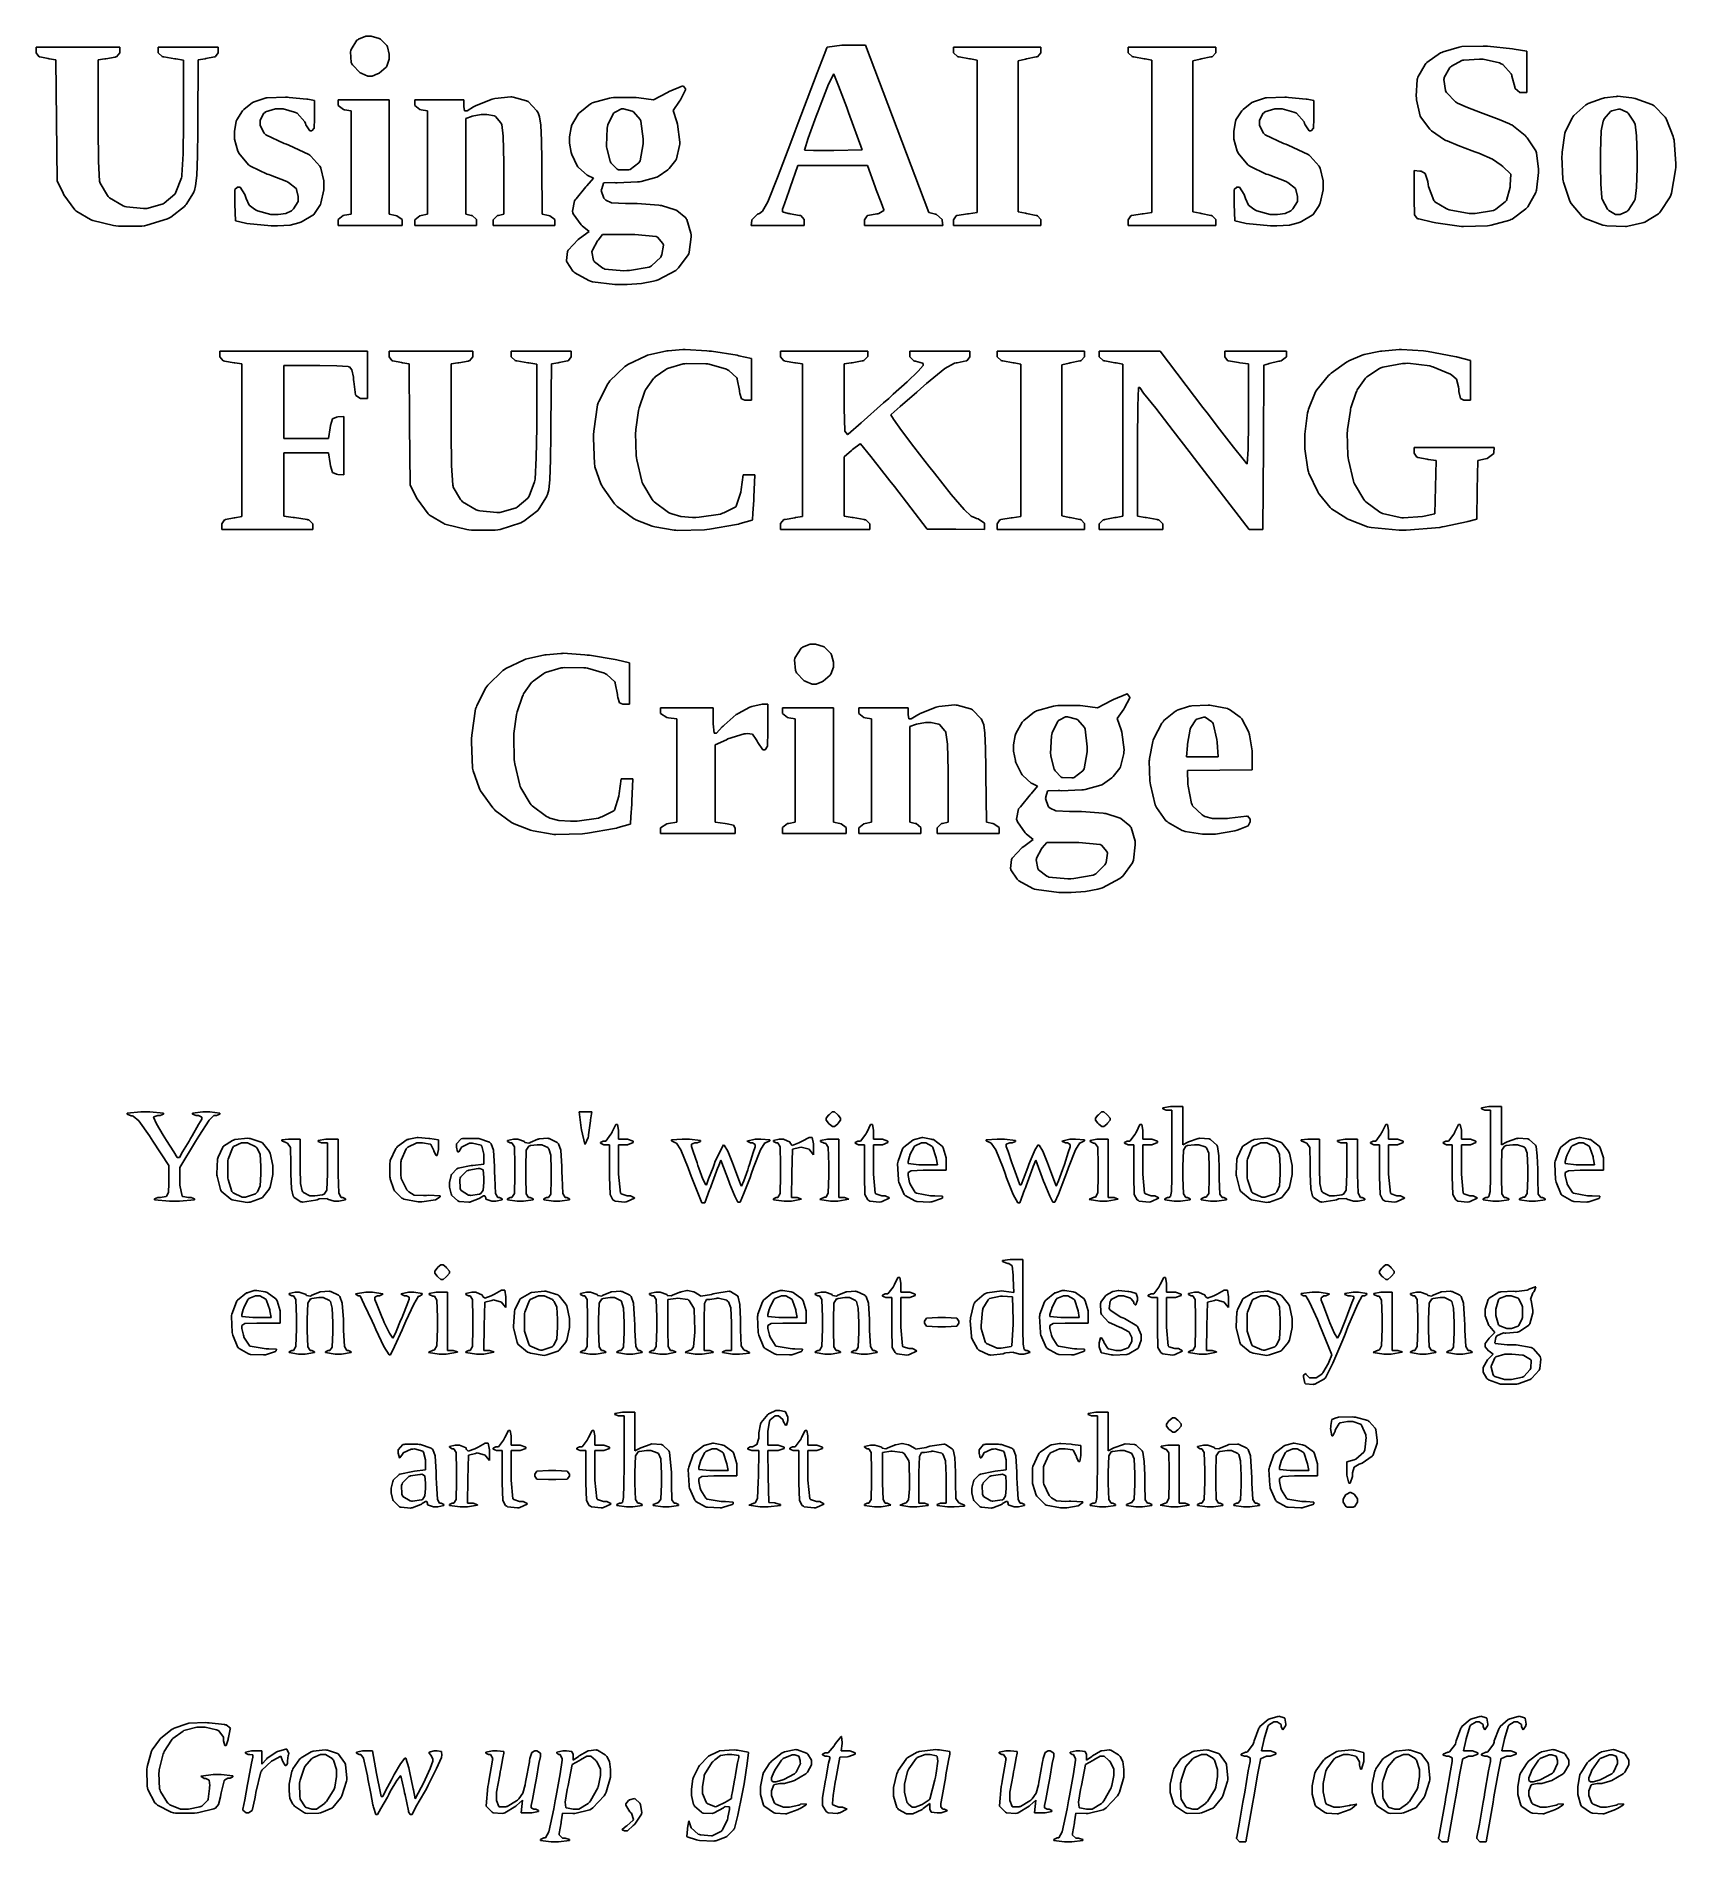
# Model space of a CAD drawing. Extents: x 6.5 to 44.6, y 4.4 to 46.4.
import ezdxf

# ---------------------------------------------------------------- set-up
doc = ezdxf.new("R2010")
doc.units = 0
doc.layers.get('0').update_dxf_attribs({"linetype": 'CONTINUOUS'})

msp = doc.modelspace()

# ---------------------------------------------------------------- linework, layer by layer
at = {"color": 0}
for p, q in [((13.9388, 46.2993), (13.8024, 46.0858)), ((13.9554, 46.3102), (13.9388, 46.2993)), ((13.9706, 46.3229), (13.9554, 46.3102)), ((14.147, 46.3973), (13.9706, 46.3229)), ((14.2117, 46.3973), (14.147, 46.3973)), ((14.2723, 46.3973), (14.2117, 46.3973)), ((14.4556, 46.3448), (14.2723, 46.3973)), ((14.4721, 46.3367), (14.4556, 46.3448)), ((14.4873, 46.3282), (14.4721, 46.3367)), ((14.632, 46.1793), (14.4873, 46.3282)), ((7.45105, 46.1437), (6.47679, 46.1437)), ((6.47679, 46.1437), (6.47679, 46.0403)), ((6.47679, 46.0403), (6.47679, 46.01)), ((6.47679, 46.01), (6.53881, 45.9204)), ((6.53881, 45.9204), (6.55119, 45.9161)), ((6.55119, 45.9161), (6.56086, 45.9147)), ((6.56086, 45.9147), (6.75929, 45.8749)), ((6.75929, 45.8749), (6.78134, 45.8706)), ((6.78134, 45.8706), (6.93843, 45.8431)), ((6.93843, 45.8431), (6.95082, 44.4377)), ((8.42395, 46.1437), (7.45105, 46.1437)), ((7.91683, 45.8431), (8.0753, 45.8682)), ((7.91683, 44.5012), (7.91683, 45.8431)), ((8.0753, 45.8682), (8.09734, 45.872)), ((8.09734, 45.872), (8.31508, 45.9109)), ((8.31508, 45.9109), (8.32887, 45.9123)), ((8.32887, 45.9123), (8.34542, 45.9161)), ((8.34542, 45.9161), (8.42395, 46.0072)), ((8.42395, 46.0375), (8.42395, 46.1437)), ((8.42395, 46.0072), (8.42395, 46.0375)), ((10.0114, 46.1437), (9.31277, 46.1437)), ((9.31277, 46.1437), (9.31277, 46.0417)), ((9.31277, 46.0417), (9.31277, 46.0114)), ((9.31277, 46.0114), (9.4065, 45.9218)), ((9.4065, 45.9218), (9.42993, 45.9161)), ((9.42993, 45.9161), (9.44506, 45.9133)), ((9.44506, 45.9133), (9.70139, 45.8706)), ((9.70139, 45.8706), (9.72619, 45.8668)), ((9.72619, 45.8668), (9.90533, 45.8392)), ((9.90533, 45.8392), (9.90533, 44.6003)), ((10.7101, 46.1437), (10.0114, 46.1437)), ((10.2361, 44.395), (10.2485, 45.8431)), ((10.2485, 45.8431), (10.4056, 45.8706)), ((10.4056, 45.8706), (10.4262, 45.8749)), ((10.4262, 45.8749), (10.6247, 45.9147)), ((10.6247, 45.9147), (10.6357, 45.9161)), ((10.6357, 45.9161), (10.6467, 45.9204)), ((10.6467, 45.9204), (10.7101, 46.0114)), ((10.7101, 46.0403), (10.7101, 46.1437)), ((10.7101, 46.0114), (10.7101, 46.0403)), ((13.7969, 46.0622), (13.7859, 46.0294)), ((13.7859, 46.0294), (13.8066, 45.7839)), ((13.8024, 46.0858), (13.7969, 46.0622)), ((13.8066, 45.7839), (13.8217, 45.7521)), ((14.6389, 46.1641), (14.632, 46.1793)), ((14.632, 45.6999), (14.6899, 45.8625)), ((14.6458, 46.149), (14.6389, 46.1641)), ((14.6899, 45.9782), (14.6458, 46.149)), ((14.6899, 45.9161), (14.6899, 45.9782)), ((14.6899, 45.8625), (14.6899, 45.9161)), ((24.8033, 45.9645), (24.6448, 45.5429)), ((24.8653, 46.1257), (24.8033, 45.9645)), ((24.8681, 46.1328), (24.8653, 46.1257)), ((24.8708, 46.1423), (24.8681, 46.1328)), ((25.2126, 46.1864), (24.8708, 46.1423)), ((25.3284, 46.1864), (25.2126, 46.1864)), ((25.7679, 46.1864), (25.3284, 46.1864)), ((26.5052, 44.2404), (25.7679, 46.1864)), ((28.8286, 46.1437), (27.8129, 46.1437)), ((27.8129, 46.1437), (27.8129, 46.0417)), ((27.8129, 46.0417), (27.8129, 46.0114)), ((27.8129, 46.0114), (27.9067, 45.9218)), ((27.9067, 45.9218), (27.9301, 45.9161)), ((27.9301, 45.9161), (27.9452, 45.9133)), ((27.9452, 45.9133), (28.1823, 45.8706)), ((28.1823, 45.8706), (28.2043, 45.8668)), ((28.2043, 45.8668), (28.3628, 45.8392)), ((28.3628, 45.8392), (28.3628, 44.0669)), ((29.8456, 46.1437), (28.8286, 46.1437)), ((29.3164, 45.8251), (29.4845, 45.8625)), ((29.3164, 44.0697), (29.3164, 45.8251)), ((29.4845, 45.8625), (29.5079, 45.8682)), ((29.5079, 45.8682), (29.7353, 45.9133)), ((29.7353, 45.9133), (29.7491, 45.9147)), ((29.7491, 45.9147), (29.7656, 45.919)), ((29.7656, 45.919), (29.8456, 46.0086)), ((29.8456, 46.0375), (29.8456, 46.1437)), ((29.8456, 46.0086), (29.8456, 46.0375)), ((32.8924, 46.1437), (31.8768, 46.1437)), ((31.8768, 46.1437), (31.8768, 46.0417)), ((31.8768, 46.0417), (31.8768, 46.0114)), ((31.8768, 46.0114), (31.9705, 45.9218)), ((31.9705, 45.9218), (31.9939, 45.9161)), ((31.9939, 45.9161), (32.0091, 45.9133)), ((32.0091, 45.9133), (32.2461, 45.8706)), ((32.2461, 45.8706), (32.2682, 45.8668)), ((32.2682, 45.8668), (32.428, 45.8392)), ((32.428, 45.8392), (32.428, 44.0669)), ((33.9094, 46.1437), (32.8924, 46.1437)), ((33.3802, 45.8251), (33.5497, 45.8625)), ((33.3802, 44.0697), (33.3802, 45.8251)), ((33.5497, 45.8625), (33.5718, 45.8682)), ((33.5718, 45.8682), (33.8005, 45.9133)), ((33.8005, 45.9133), (33.8143, 45.9147)), ((33.8143, 45.9147), (33.8308, 45.919)), ((33.8308, 45.919), (33.9094, 46.0086)), ((33.9094, 46.0375), (33.9094, 46.1437)), ((33.9094, 46.0086), (33.9094, 46.0375)), ((38.8193, 45.7839), (38.7999, 45.7606)), ((39.1375, 46.0058), (38.8193, 45.7839)), ((39.1693, 46.0181), (39.1375, 46.0058)), ((39.1996, 46.0319), (39.1693, 46.0181)), ((39.5732, 46.1437), (39.1996, 46.0319)), ((39.3926, 45.6985), (39.6353, 45.8308)), ((39.6035, 46.1479), (39.5732, 46.1437)), ((39.6325, 46.1532), (39.6035, 46.1479)), ((40.1341, 46.1656), (39.6325, 46.1532)), ((39.6353, 45.8308), (39.6572, 45.835)), ((39.6572, 45.835), (39.6794, 45.8403)), ((39.6794, 45.8403), (40.0445, 45.8639)), ((40.0445, 45.8639), (40.0816, 45.8625)), ((40.0816, 45.8625), (40.1271, 45.8611)), ((40.1271, 45.8611), (40.513, 45.7743)), ((40.1849, 46.1627), (40.1341, 46.1656)), ((40.2347, 46.1603), (40.1849, 46.1627)), ((40.8107, 46.101), (40.2347, 46.1603)), ((40.513, 45.7743), (40.5476, 45.7563)), ((40.852, 46.0939), (40.8107, 46.101)), ((41.1484, 46.0456), (40.852, 46.0939)), ((41.1484, 45.5648), (41.1484, 46.0456)), ((13.8217, 45.7521), (13.8314, 45.7302)), ((13.8314, 45.7302), (14.0133, 45.5443)), ((14.0133, 45.5443), (14.034, 45.533)), ((14.034, 45.533), (14.0518, 45.5249)), ((14.0518, 45.5249), (14.1952, 45.4656)), ((14.1952, 45.4656), (14.2434, 45.4656)), ((14.2434, 45.4656), (14.2916, 45.4656)), ((14.2916, 45.4656), (14.4184, 45.5207)), ((14.4184, 45.5207), (14.4363, 45.5291)), ((14.4363, 45.5291), (14.4529, 45.5387)), ((14.4529, 45.5387), (14.6141, 45.6738)), ((14.6141, 45.6738), (14.6237, 45.6861)), ((14.6237, 45.6861), (14.632, 45.6999)), ((24.6448, 45.5429), (24.4119, 44.9322)), ((24.9081, 45.2769), (25.0279, 45.5164)), ((25.0279, 45.5164), (25.0321, 45.5126)), ((25.0279, 45.5164), (25.0279, 45.5164)), ((25.0321, 45.5126), (25.1409, 45.2423)), ((38.5988, 45.3898), (38.5741, 44.9972)), ((38.6059, 45.4145), (38.5988, 45.3898)), ((38.6126, 45.441), (38.6059, 45.4145)), ((38.7795, 45.7383), (38.6126, 45.441)), ((38.7999, 45.7606), (38.7795, 45.7383)), ((39.2162, 45.3884), (39.2218, 45.4131)), ((39.2536, 45.1347), (39.2162, 45.3884)), ((39.2218, 45.4131), (39.2257, 45.4353)), ((39.2257, 45.4353), (39.358, 45.6653)), ((39.358, 45.6653), (39.376, 45.6819)), ((39.376, 45.6819), (39.3926, 45.6985)), ((40.5476, 45.7563), (40.5874, 45.7359)), ((40.5874, 45.7359), (40.7829, 45.5235)), ((40.7829, 45.5235), (40.7942, 45.4875)), ((40.7942, 45.4875), (40.8009, 45.4642)), ((40.8009, 45.4642), (40.8644, 45.2176)), ((41.1484, 45.0854), (41.1484, 45.5648)), ((11.8015, 44.9531), (11.5466, 44.8677)), ((11.8263, 44.9584), (11.8015, 44.9531)), ((11.8497, 44.964), (11.8263, 44.9584)), ((12.2756, 44.9778), (11.8497, 44.964)), ((12.3197, 44.9749), (12.2756, 44.9778)), ((12.3624, 44.9721), (12.3197, 44.9749)), ((12.773, 44.9322), (12.3624, 44.9721)), ((17.1138, 44.9365), (17.0822, 44.928)), ((17.1442, 44.946), (17.1138, 44.9365)), ((17.5135, 44.9848), (17.1442, 44.946)), ((17.5424, 44.982), (17.5135, 44.9848)), ((17.57, 44.9792), (17.5424, 44.982)), ((17.88, 44.8952), (17.57, 44.9792)), ((19.8107, 44.9573), (19.411, 44.8455)), ((19.852, 44.9626), (19.8107, 44.9573)), ((19.9058, 44.9711), (19.852, 44.9626)), ((20.4322, 44.9711), (19.9058, 44.9711)), ((20.4942, 44.9626), (20.4322, 44.9711)), ((20.8318, 44.9157), (20.4942, 44.9626)), ((21.1584, 45.0825), (20.8318, 44.9157)), ((21.2025, 45.1058), (21.1584, 45.0825)), ((21.5194, 45.2395), (21.2025, 45.1058)), ((21.4629, 44.9118), (21.5828, 45.1513)), ((21.5263, 45.2367), (21.5194, 45.2395)), ((21.5319, 45.2356), (21.5263, 45.2367)), ((21.5787, 45.1693), (21.5319, 45.2356)), ((21.5815, 45.1598), (21.5787, 45.1693)), ((21.5828, 45.1513), (21.5815, 45.1598)), ((24.711, 44.7781), (24.9081, 45.2769)), ((25.1409, 45.2423), (25.3284, 44.7393)), ((35.0421, 44.9531), (34.7872, 44.8677)), ((35.0669, 44.9584), (35.0421, 44.9531)), ((35.0904, 44.964), (35.0669, 44.9584)), ((35.5163, 44.9778), (35.0904, 44.964)), ((35.5604, 44.9749), (35.5163, 44.9778)), ((35.603, 44.9721), (35.5604, 44.9749)), ((36.0137, 44.9322), (35.603, 44.9721)), ((38.5741, 44.9972), (38.577, 44.9584)), ((38.577, 44.9584), (38.5794, 44.9185)), ((39.2659, 45.1086), (39.2536, 45.1347)), ((39.2769, 45.0854), (39.2659, 45.1086)), ((39.4864, 44.8691), (39.2769, 45.0854)), ((40.8644, 45.2176), (40.8686, 45.2011)), ((40.8686, 45.2011), (40.8725, 45.1778)), ((40.8725, 45.1778), (40.9843, 45.0854)), ((40.9843, 45.0854), (41.0214, 45.0854)), ((41.0214, 45.0854), (41.1484, 45.0854)), ((42.8985, 44.9488), (42.5718, 44.8317)), ((42.926, 44.9545), (42.8985, 44.9488)), ((42.9521, 44.9598), (42.926, 44.9545)), ((43.2209, 44.9957), (42.9521, 44.9598)), ((43.2386, 44.9957), (43.2209, 44.9957)), ((43.2551, 44.9972), (43.2386, 44.9957)), ((43.5913, 44.9612), (43.2551, 44.9972)), ((43.6287, 44.9545), (43.5913, 44.9612)), ((43.6658, 44.9474), (43.6287, 44.9545)), ((44.0559, 44.807), (43.6658, 44.9474)), ((9.90533, 44.6003), (9.90533, 44.366)), ((11.2779, 44.6596), (11.1414, 44.4542)), ((11.2944, 44.6761), (11.2779, 44.6596)), ((11.3096, 44.6938), (11.2944, 44.6761)), ((11.5121, 44.8497), (11.3096, 44.6938)), ((11.53, 44.8578), (11.5121, 44.8497)), ((11.5466, 44.8677), (11.53, 44.8578)), ((11.6844, 44.4391), (11.7753, 44.6017)), ((11.7753, 44.6017), (11.796, 44.6169)), ((11.796, 44.6169), (11.8153, 44.6334)), ((11.8153, 44.6334), (12.0454, 44.7036)), ((12.0454, 44.7036), (12.1226, 44.7036)), ((12.1226, 44.7036), (12.2191, 44.7036)), ((12.2191, 44.7036), (12.485, 44.632)), ((12.485, 44.632), (12.5112, 44.6193)), ((12.5112, 44.6193), (12.5457, 44.6031)), ((12.5457, 44.6031), (12.7276, 44.4003)), ((12.7951, 44.928), (12.773, 44.9322)), ((12.9536, 44.9033), (12.7951, 44.928)), ((12.9536, 44.5491), (12.9536, 44.9033)), ((12.9536, 44.4761), (12.9536, 44.5491)), ((14.0973, 44.9157), (13.5048, 44.9157)), ((13.5048, 44.9157), (13.5048, 44.8137)), ((13.5048, 44.8137), (13.5048, 44.782)), ((13.5048, 44.782), (13.6219, 44.6899)), ((13.6219, 44.6899), (13.6522, 44.6842)), ((13.6522, 44.6842), (13.8011, 44.6581)), ((13.8011, 44.6581), (13.8011, 43.458)), ((14.6899, 44.9157), (14.0973, 44.9157)), ((14.6899, 43.5846), (14.6899, 44.9157)), ((15.8543, 44.9157), (15.2824, 44.9157)), ((15.2824, 44.9157), (15.2824, 44.8137)), ((15.2824, 44.8137), (15.2824, 44.782)), ((15.2824, 44.782), (15.3996, 44.6899)), ((15.3996, 44.6899), (15.4299, 44.6842)), ((15.4299, 44.6842), (15.5787, 44.6581)), ((15.5787, 44.6581), (15.5787, 43.4552)), ((16.4248, 44.9157), (15.8543, 44.9157)), ((16.4248, 44.789), (16.4248, 44.9157)), ((16.4248, 44.7573), (16.4248, 44.789)), ((16.4414, 44.6624), (16.4248, 44.7573)), ((16.4483, 44.6624), (16.4414, 44.6624)), ((16.4992, 44.6624), (16.4483, 44.6624)), ((16.4676, 44.4846), (16.6012, 44.5301)), ((16.6522, 44.753), (16.4992, 44.6624)), ((16.6012, 44.5301), (16.6192, 44.5368)), ((16.6192, 44.5368), (16.8286, 44.5766)), ((16.6812, 44.7668), (16.6522, 44.753)), ((16.7101, 44.782), (16.6812, 44.7668)), ((17.0822, 44.928), (16.7101, 44.782)), ((16.8286, 44.5766), (16.8989, 44.5766)), ((16.8989, 44.5766), (16.9609, 44.5766)), ((16.9609, 44.5766), (17.1359, 44.5396)), ((17.1359, 44.5396), (17.1469, 44.5326)), ((17.1469, 44.5326), (17.1579, 44.5273)), ((17.1579, 44.5273), (17.2834, 44.384)), ((17.9007, 44.8839), (17.88, 44.8952)), ((17.9214, 44.873), (17.9007, 44.8839)), ((18.124, 44.6634), (17.9214, 44.873)), ((18.1378, 44.6387), (18.124, 44.6634)), ((18.1515, 44.6112), (18.1378, 44.6387)), ((18.1846, 44.5188), (18.1515, 44.6112)), ((18.2122, 44.3272), (18.1846, 44.5188)), ((19.0817, 44.5823), (18.9301, 44.3163)), ((19.101, 44.6031), (19.0817, 44.5823)), ((19.1189, 44.6236), (19.101, 44.6031)), ((19.3683, 44.8222), (19.1189, 44.6236)), ((19.3904, 44.8331), (19.3683, 44.8222)), ((19.411, 44.8455), (19.3904, 44.8331)), ((19.7762, 44.3357), (19.9071, 44.6056)), ((19.9071, 44.6056), (19.9264, 44.6193)), ((19.9264, 44.6193), (19.9402, 44.632)), ((19.9402, 44.632), (20.089, 44.7036)), ((20.089, 44.7036), (20.1386, 44.7036)), ((20.1386, 44.7036), (20.1386, 44.7036)), ((20.1386, 44.7036), (20.3412, 44.6511)), ((20.3412, 44.6511), (20.3577, 44.643)), ((20.3577, 44.643), (20.3729, 44.6345)), ((20.3729, 44.6345), (20.5273, 44.4609)), ((21.2893, 44.6705), (21.4423, 44.8814)), ((21.3803, 44.4017), (21.2893, 44.6705)), ((21.4423, 44.8814), (21.4629, 44.9118)), ((24.4119, 44.9322), (24.2025, 44.3812)), ((24.4354, 44.0214), (24.6187, 44.5326)), ((24.6187, 44.5326), (24.6655, 44.6553)), ((24.6655, 44.6553), (24.711, 44.7781)), ((25.3284, 44.7393), (25.3724, 44.6193)), ((25.3724, 44.6193), (25.688, 43.7515)), ((34.5185, 44.6596), (34.382, 44.4542)), ((34.535, 44.6761), (34.5185, 44.6596)), ((34.5502, 44.6938), (34.535, 44.6761)), ((34.7527, 44.8497), (34.5502, 44.6938)), ((34.7707, 44.8578), (34.7527, 44.8497)), ((34.7872, 44.8677), (34.7707, 44.8578)), ((34.925, 44.4391), (35.0159, 44.6017)), ((35.0159, 44.6017), (35.0366, 44.6169)), ((35.0366, 44.6169), (35.0559, 44.6334)), ((35.0559, 44.6334), (35.2859, 44.7036)), ((35.2859, 44.7036), (35.3631, 44.7036)), ((35.3631, 44.7036), (35.4598, 44.7036)), ((35.4598, 44.7036), (35.7269, 44.632)), ((35.7269, 44.632), (35.7533, 44.6193)), ((35.7533, 44.6193), (35.7875, 44.6031)), ((35.7875, 44.6031), (35.9682, 44.4003)), ((36.0355, 44.928), (36.0137, 44.9322)), ((36.1957, 44.9033), (36.0355, 44.928)), ((36.1957, 44.5491), (36.1957, 44.9033)), ((36.1957, 44.4761), (36.1957, 44.5491)), ((38.5794, 44.9185), (38.669, 44.5382)), ((38.669, 44.5382), (38.6814, 44.5135)), ((39.5139, 44.8539), (39.4864, 44.8691)), ((39.5372, 44.8398), (39.5139, 44.8539)), ((39.7662, 44.7379), (39.5372, 44.8398)), ((40.0706, 44.6207), (39.7662, 44.7379)), ((40.1327, 44.5989), (40.0706, 44.6207)), ((40.1934, 44.5781), (40.1327, 44.5989)), ((40.5021, 44.4595), (40.1934, 44.5781)), ((42.219, 44.5202), (42.1996, 44.4927)), ((42.2395, 44.552), (42.219, 44.5202)), ((42.5154, 44.8028), (42.2395, 44.552)), ((42.5457, 44.8179), (42.5154, 44.8028)), ((42.5718, 44.8317), (42.5457, 44.8179)), ((42.9479, 44.4761), (43.0939, 44.6472)), ((43.0939, 44.6472), (43.1077, 44.6525)), ((43.1077, 44.6525), (43.12, 44.6596)), ((43.12, 44.6596), (43.2774, 44.7022)), ((43.2774, 44.7022), (43.2897, 44.7022)), ((43.2897, 44.7022), (43.3006, 44.7036)), ((43.3006, 44.7036), (43.4742, 44.632)), ((43.4742, 44.632), (43.4894, 44.6193)), ((43.4894, 44.6193), (43.5046, 44.6084)), ((43.5046, 44.6084), (43.6453, 44.3988)), ((44.0835, 44.789), (44.0559, 44.807)), ((44.1096, 44.7724), (44.0835, 44.789)), ((44.3646, 44.5121), (44.1096, 44.7724)), ((6.95082, 44.4377), (6.96323, 43.0318)), ((7.91683, 44.2461), (7.91683, 44.5012)), ((7.92787, 43.4799), (7.91683, 44.2461)), ((9.90533, 44.366), (9.89295, 43.6591)), ((10.2264, 43.6164), (10.2347, 44.2006)), ((10.2347, 44.2006), (10.2361, 44.395)), ((11.129, 44.4225), (11.0918, 44.1826)), ((11.0918, 44.1826), (11.0918, 44.1015)), ((11.0918, 44.1015), (11.0918, 44.0009)), ((11.1359, 44.4377), (11.129, 44.4225)), ((11.1414, 44.4542), (11.1359, 44.4377)), ((11.6844, 44.3798), (11.6844, 44.4391)), ((11.6844, 44.3205), (11.6844, 44.3798)), ((11.7822, 44.1385), (11.6844, 44.3205)), ((11.8043, 44.118), (11.7822, 44.1385)), ((11.8208, 44.1029), (11.8043, 44.118)), ((12.2466, 43.899), (11.8208, 44.1029)), ((12.7276, 44.4003), (12.7386, 44.366)), ((12.7386, 44.366), (12.7468, 44.3357)), ((12.7468, 44.3357), (12.8392, 44.1964)), ((12.8392, 44.1964), (12.8709, 44.1964)), ((12.8709, 44.1964), (12.8874, 44.1964)), ((12.8874, 44.1964), (12.9398, 44.2528)), ((12.9398, 44.2528), (12.9536, 44.4761)), ((16.4676, 43.3709), (16.4676, 44.4846)), ((17.2834, 44.384), (17.293, 44.366)), ((17.293, 44.366), (17.3054, 44.341)), ((17.3054, 44.341), (17.3426, 44.0725)), ((18.2273, 43.972), (18.2122, 44.3272)), ((18.9177, 44.2708), (18.8805, 44.0559)), ((18.9246, 44.293), (18.9177, 44.2708)), ((18.9301, 44.3163), (18.9246, 44.293)), ((19.7404, 43.8559), (19.7611, 44.2599)), ((19.7611, 44.2599), (19.768, 44.293)), ((19.768, 44.293), (19.7762, 44.3357)), ((20.5273, 44.4609), (20.5355, 44.4419)), ((20.5355, 44.4419), (20.5438, 44.4211)), ((20.5438, 44.4211), (20.5934, 44.0104)), ((21.3968, 44.3509), (21.3803, 44.4017)), ((21.4505, 43.9346), (21.3968, 44.3509)), ((24.1336, 44.1964), (24.0302, 43.9251)), ((24.2025, 44.3812), (24.1336, 44.1964)), ((27.2411, 42.2949), (26.5052, 44.2404)), ((34.3697, 44.4225), (34.3324, 44.1826)), ((34.3324, 44.1826), (34.3324, 44.1015)), ((34.3324, 44.1015), (34.3324, 44.0009)), ((34.3765, 44.4377), (34.3697, 44.4225)), ((34.382, 44.4542), (34.3765, 44.4377)), ((34.925, 44.3798), (34.925, 44.4391)), ((34.925, 44.3205), (34.925, 44.3798)), ((35.0229, 44.1385), (34.925, 44.3205)), ((35.0463, 44.118), (35.0229, 44.1385)), ((35.0628, 44.1029), (35.0463, 44.118)), ((35.4873, 43.899), (35.0628, 44.1029)), ((35.9682, 44.4003), (35.9791, 44.366)), ((35.9791, 44.366), (35.9876, 44.3357)), ((35.9876, 44.3357), (36.0811, 44.1964)), ((36.0811, 44.1964), (36.1128, 44.1964)), ((36.1128, 44.1964), (36.1294, 44.1964)), ((36.1294, 44.1964), (36.1819, 44.2528)), ((36.1819, 44.2528), (36.1957, 44.4761)), ((38.6814, 44.5135), (38.6927, 44.4899)), ((38.6927, 44.4899), (38.8909, 44.2295)), ((38.8909, 44.2295), (38.9103, 44.2101)), ((38.9103, 44.2101), (38.9297, 44.1925)), ((38.9297, 44.1925), (39.2342, 43.9882)), ((40.7416, 44.3576), (40.5021, 44.4595)), ((40.7691, 44.3438), (40.7416, 44.3576)), ((40.7956, 44.3315), (40.7691, 44.3438)), ((41.1095, 44.0849), (40.7956, 44.3315)), ((42.0303, 44.1413), (41.9696, 43.6961)), ((42.037, 44.1621), (42.0303, 44.1413)), ((42.0426, 44.184), (42.037, 44.1621)), ((42.1996, 44.4927), (42.0426, 44.184)), ((42.8625, 43.7046), (42.8748, 44.1925)), ((42.8748, 44.1925), (42.9218, 44.4225)), ((42.9218, 44.4225), (42.9383, 44.4542)), ((42.9383, 44.4542), (42.9479, 44.4761)), ((43.6453, 44.3988), (43.6534, 44.3756)), ((43.6534, 44.3756), (43.6633, 44.3495)), ((43.6633, 44.3495), (43.6947, 44.0764)), ((44.3798, 44.486), (44.3646, 44.5121)), ((44.395, 44.4609), (44.3798, 44.486)), ((44.5491, 44.0655), (44.395, 44.4609)), ((11.0918, 44.0009), (11.1676, 43.725)), ((11.1676, 43.725), (11.1828, 43.6961)), ((11.1828, 43.6961), (11.1952, 43.6714)), ((12.3004, 43.881), (12.2466, 43.899)), ((12.3513, 43.8644), (12.3004, 43.881)), ((12.8185, 43.6439), (12.3513, 43.8644)), ((17.3426, 44.0725), (17.3564, 43.4566)), ((18.2356, 43.5144), (18.2273, 43.972)), ((18.8805, 44.0559), (18.8805, 43.9843)), ((18.8805, 43.9843), (18.8805, 43.9057)), ((18.8805, 43.9057), (18.9205, 43.6908)), ((18.9205, 43.6908), (18.9273, 43.6672)), ((19.7445, 43.8231), (19.7404, 43.8559)), ((19.7473, 43.7914), (19.7445, 43.8231)), ((19.8258, 43.488), (19.7473, 43.7914)), ((20.592, 43.8947), (20.5218, 43.4993)), ((20.5934, 43.9593), (20.592, 43.8947)), ((20.5934, 44.0104), (20.5934, 43.9593)), ((21.3692, 43.5434), (21.4423, 43.8535)), ((21.4423, 43.8535), (21.4464, 43.8863)), ((21.4464, 43.8863), (21.4505, 43.9346)), ((24.0302, 43.9251), (23.7188, 43.1105)), ((24.3499, 43.7487), (24.4354, 44.0214)), ((24.3527, 43.7459), (24.3499, 43.7487)), ((24.3541, 43.743), (24.3527, 43.7459)), ((24.558, 43.7363), (24.3541, 43.743)), ((24.9384, 43.7374), (24.558, 43.7363)), ((25.0293, 43.7388), (24.9384, 43.7374)), ((25.688, 43.7515), (25.0293, 43.7388)), ((28.3628, 44.0669), (28.3628, 42.2949)), ((29.3164, 42.3125), (29.3164, 44.0697)), ((32.428, 44.0669), (32.428, 42.2949)), ((33.3802, 42.3125), (33.3802, 44.0697)), ((34.3324, 44.0009), (34.4083, 43.725)), ((34.4083, 43.725), (34.4234, 43.6961)), ((34.4234, 43.6961), (34.4358, 43.6714)), ((35.541, 43.881), (35.4873, 43.899)), ((35.5921, 43.8644), (35.541, 43.881)), ((36.0592, 43.6439), (35.5921, 43.8644)), ((39.2342, 43.9882), (39.2645, 43.973)), ((39.2645, 43.973), (39.2934, 43.9593)), ((39.2934, 43.9593), (39.5496, 43.852)), ((39.5496, 43.852), (39.8748, 43.7279)), ((39.8748, 43.7279), (39.9397, 43.7046)), ((39.9397, 43.7046), (40.0308, 43.6728)), ((41.1332, 44.0588), (41.1095, 44.0849)), ((41.1551, 44.0337), (41.1332, 44.0588)), ((41.3537, 43.7279), (41.1551, 44.0337)), ((41.3618, 43.7046), (41.3537, 43.7279)), ((41.3688, 43.6824), (41.3618, 43.7046)), ((41.4196, 43.3035), (41.3688, 43.6824)), ((41.9696, 43.6961), (41.9668, 43.6453)), ((42.8625, 43.5405), (42.8625, 43.7046)), ((43.6947, 44.0764), (43.7085, 43.6259)), ((44.5604, 44.027), (44.5491, 44.0655)), ((44.5728, 43.9773), (44.5604, 44.027)), ((44.6126, 43.4234), (44.5728, 43.9773)), ((7.95405, 43.0223), (7.92787, 43.4799)), ((9.89295, 43.6591), (9.86952, 43.1655)), ((10.2126, 43.1574), (10.2264, 43.6164)), ((11.1952, 43.6714), (11.4157, 43.4054)), ((11.4157, 43.4054), (11.4391, 43.3888)), ((11.4391, 43.3888), (11.4612, 43.3723)), ((11.4612, 43.3723), (11.847, 43.1892)), ((12.8419, 43.6259), (12.8185, 43.6439)), ((12.864, 43.6079), (12.8419, 43.6259)), ((13.0762, 43.3698), (12.864, 43.6079)), ((13.0872, 43.349), (13.0762, 43.3698)), ((13.0996, 43.3243), (13.0872, 43.349)), ((13.1658, 43.0318), (13.0996, 43.3243)), ((13.8011, 43.458), (13.8011, 42.2575)), ((14.6899, 42.2533), (14.6899, 43.5846)), ((15.5787, 43.4552), (15.5787, 42.2533)), ((16.4676, 42.2575), (16.4676, 43.3709)), ((17.3564, 43.4566), (17.3564, 43.2499)), ((18.237, 43.3613), (18.2356, 43.5144)), ((18.2494, 42.2533), (18.237, 43.3613)), ((18.9273, 43.6672), (18.9329, 43.6439)), ((18.9329, 43.6439), (19.0624, 43.3793)), ((19.0624, 43.3793), (19.0776, 43.3599)), ((19.0776, 43.3599), (19.0913, 43.3419)), ((19.0913, 43.3419), (19.2925, 43.1655)), ((19.8355, 43.4703), (19.8258, 43.488)), ((19.8438, 43.4538), (19.8355, 43.4703)), ((19.9898, 43.3049), (19.8438, 43.4538)), ((20.005, 43.2978), (19.9898, 43.3049)), ((20.0215, 43.2911), (20.005, 43.2978)), ((20.2379, 43.2841), (20.0215, 43.2911)), ((20.2654, 43.2897), (20.2379, 43.2841)), ((20.293, 43.2964), (20.2654, 43.2897)), ((20.4914, 43.4467), (20.293, 43.2964)), ((20.5066, 43.4717), (20.4914, 43.4467)), ((20.5218, 43.4993), (20.5066, 43.4717)), ((20.9476, 43.1327), (21.1653, 43.2855)), ((21.1653, 43.2855), (21.1818, 43.3006)), ((21.1818, 43.3006), (21.1983, 43.3172)), ((21.1983, 43.3172), (21.3527, 43.5116)), ((21.3527, 43.5116), (21.361, 43.5268)), ((21.361, 43.5268), (21.3692, 43.5434)), ((24.0137, 42.8734), (24.1928, 43.3917)), ((24.1928, 43.3917), (25.0017, 43.3917)), ((25.0017, 43.3917), (25.8107, 43.3917)), ((25.8107, 43.3917), (25.9926, 42.8942)), ((34.4358, 43.6714), (34.6563, 43.4054)), ((34.6563, 43.4054), (34.6797, 43.3888)), ((34.6797, 43.3888), (34.7018, 43.3723)), ((34.7018, 43.3723), (35.0876, 43.1892)), ((36.0825, 43.6259), (36.0592, 43.6439)), ((36.1061, 43.6079), (36.0825, 43.6259)), ((36.3167, 43.3698), (36.1061, 43.6079)), ((36.328, 43.349), (36.3167, 43.3698)), ((36.3403, 43.3243), (36.328, 43.349)), ((36.4063, 43.0318), (36.3403, 43.3243)), ((38.6595, 43.2566), (38.523, 43.2689)), ((38.523, 43.2689), (38.523, 42.7207)), ((38.6913, 43.2537), (38.6595, 43.2566)), ((40.0308, 43.6728), (40.3461, 43.5377)), ((40.3461, 43.5377), (40.5515, 43.3973)), ((40.5515, 43.3973), (40.5888, 43.3613)), ((40.5888, 43.3613), (40.7762, 43.1835)), ((41.4211, 43.265), (41.4196, 43.3035)), ((41.4211, 43.2276), (41.4211, 43.265)), ((41.9668, 43.6453), (41.9626, 43.5956)), ((41.9626, 43.5956), (41.9834, 43.0678)), ((42.8625, 43.3945), (42.8625, 43.5405)), ((42.8706, 42.9563), (42.8625, 43.3945)), ((43.7085, 43.3268), (43.6947, 42.8777)), ((43.7085, 43.6259), (43.7085, 43.4756)), ((43.7085, 43.4756), (43.7085, 43.3268)), ((44.5079, 42.7411), (44.6045, 43.2841)), ((44.6045, 43.2841), (44.6084, 43.349)), ((44.6084, 43.349), (44.6126, 43.4234)), ((6.96323, 43.0318), (7.10378, 42.7482)), ((7.96092, 42.9976), (7.95405, 43.0223)), ((7.96643, 42.9754), (7.96092, 42.9976)), ((8.13319, 42.6932), (7.96643, 42.9754)), ((9.85711, 43.1024), (9.72894, 42.7687)), ((9.86398, 43.1341), (9.85711, 43.1024)), ((9.86952, 43.1655), (9.86398, 43.1341)), ((10.1589, 42.8103), (10.1865, 42.9137)), ((10.1865, 42.9137), (10.2126, 43.1574)), ((11.1635, 42.8833), (11.1015, 42.8322)), ((11.1841, 42.8833), (11.1635, 42.8833)), ((11.22, 42.8833), (11.1841, 42.8833)), ((11.3316, 42.7108), (11.22, 42.8833)), ((11.847, 43.1892), (11.887, 43.1754)), ((11.887, 43.1754), (11.9255, 43.1631)), ((11.9255, 43.1631), (12.3059, 43.0156)), ((12.3059, 43.0156), (12.3279, 43.0043)), ((12.3279, 43.0043), (12.3486, 42.9948)), ((12.3486, 42.9948), (12.5222, 42.8554)), ((12.5222, 42.8554), (12.5291, 42.8431)), ((12.5291, 42.8431), (12.5347, 42.8322)), ((13.1658, 42.926), (13.1658, 43.0318)), ((13.1658, 42.8226), (13.1658, 42.926)), ((17.3564, 43.2499), (17.3564, 42.2575)), ((19.265, 42.89), (19.0376, 42.6145)), ((19.287, 42.9137), (19.265, 42.89)), ((19.44, 43.0911), (19.287, 42.9137)), ((19.2925, 43.1655), (19.3105, 43.156)), ((19.3105, 43.156), (19.44, 43.0911)), ((19.6274, 42.8308), (19.6301, 42.8473)), ((19.6301, 42.8473), (19.6715, 42.9768)), ((19.6715, 42.9768), (19.6742, 42.981)), ((19.6742, 42.981), (19.677, 42.9867)), ((19.677, 42.9867), (19.9168, 42.9934)), ((19.9168, 42.9934), (19.954, 42.9891)), ((19.954, 42.9891), (19.9898, 42.9867)), ((19.9898, 42.9867), (20.4652, 43.0057)), ((20.4652, 43.0057), (20.5066, 43.0114)), ((20.5066, 43.0114), (20.5466, 43.0181)), ((20.5466, 43.0181), (20.9117, 43.1147)), ((20.9117, 43.1147), (20.9296, 43.1228)), ((20.9296, 43.1228), (20.9476, 43.1327)), ((23.7188, 43.1105), (23.4914, 42.5457)), ((23.9889, 42.8032), (24.0137, 42.8734)), ((25.9926, 42.8942), (26.0174, 42.8255)), ((34.4041, 42.8833), (34.3421, 42.8322)), ((34.4261, 42.8833), (34.4041, 42.8833)), ((34.462, 42.8833), (34.4261, 42.8833)), ((34.5722, 42.7108), (34.462, 42.8833)), ((35.0876, 43.1892), (35.1276, 43.1754)), ((35.1276, 43.1754), (35.1662, 43.1631)), ((35.1662, 43.1631), (35.5466, 43.0156)), ((35.5466, 43.0156), (35.5685, 43.0043)), ((35.5685, 43.0043), (35.5893, 42.9948)), ((35.5893, 42.9948), (35.7628, 42.8554)), ((35.7628, 42.8554), (35.7699, 42.8431)), ((35.7699, 42.8431), (35.7752, 42.8322)), ((36.4063, 42.926), (36.4063, 43.0318)), ((36.4063, 42.8226), (36.4063, 42.926)), ((38.7837, 43.2058), (38.6913, 43.2537)), ((38.8401, 43.0128), (38.7837, 43.2058)), ((38.8539, 42.9465), (38.8401, 43.0128)), ((38.862, 42.9038), (38.8539, 42.9465)), ((38.9848, 42.5732), (38.862, 42.9038)), ((40.7554, 42.8872), (40.67, 42.5771)), ((40.7582, 42.9288), (40.7554, 42.8872)), ((40.7762, 43.1835), (40.7582, 42.9288)), ((41.3713, 42.817), (41.4211, 43.2276)), ((41.9834, 43.0678), (41.9901, 43.0318)), ((41.9901, 43.0318), (41.9957, 42.9976)), ((41.9957, 42.9976), (42.1361, 42.5785)), ((42.8886, 42.6448), (42.8706, 42.9563)), ((43.6947, 42.8777), (43.6633, 42.605)), ((7.10378, 42.7482), (7.12445, 42.7055)), ((7.12445, 42.7055), (7.37941, 42.3566)), ((8.15523, 42.6695), (8.13319, 42.6932)), ((8.18279, 42.6392), (8.15523, 42.6695)), ((8.49835, 42.4476), (8.18279, 42.6392)), ((8.54244, 42.4353), (8.49835, 42.4476)), ((8.57966, 42.4244), (8.54244, 42.4353)), ((8.97791, 42.3855), (8.57966, 42.4244)), ((9.4065, 42.4864), (9.04956, 42.3912)), ((9.4313, 42.4988), (9.4065, 42.4864)), ((9.45473, 42.5111), (9.4313, 42.4988)), ((9.70001, 42.7246), (9.45473, 42.5111)), ((9.60907, 42.1887), (9.93013, 42.4353)), ((9.71518, 42.7468), (9.70001, 42.7246)), ((9.72894, 42.7687), (9.71518, 42.7468)), ((9.93013, 42.4353), (9.94668, 42.4561)), ((9.94668, 42.4561), (9.96322, 42.478)), ((9.96322, 42.478), (10.1341, 42.7549)), ((10.1341, 42.7549), (10.1451, 42.7785)), ((10.1451, 42.7785), (10.1589, 42.8103)), ((11.1015, 42.8322), (11.0973, 42.5771)), ((11.0973, 42.5771), (11.1001, 42.4917)), ((11.1001, 42.4917), (11.1125, 42.1005)), ((11.3454, 42.6653), (11.3316, 42.7108)), ((11.3592, 42.6187), (11.3454, 42.6653)), ((11.4294, 42.4684), (11.3592, 42.6187)), ((11.5535, 42.3704), (11.4294, 42.4684)), ((12.5732, 42.551), (12.4657, 42.3803)), ((12.5347, 42.8322), (12.5732, 42.6695)), ((12.5732, 42.6695), (12.5732, 42.6145)), ((12.5732, 42.6145), (12.5732, 42.551)), ((12.937, 42.2508), (13.0762, 42.4586)), ((13.0762, 42.4586), (13.0872, 42.4822)), ((13.0872, 42.4822), (13.0996, 42.5097)), ((13.0996, 42.5097), (13.1658, 42.8226)), ((18.9963, 42.5633), (18.948, 42.3291)), ((19.0224, 42.5951), (18.9963, 42.5633)), ((19.0376, 42.6145), (19.0224, 42.5951)), ((19.6219, 42.8089), (19.6274, 42.8308)), ((19.6839, 42.6297), (19.6219, 42.8089)), ((19.7046, 42.6089), (19.6839, 42.6297)), ((19.728, 42.5842), (19.7046, 42.6089)), ((19.8617, 42.5192), (19.728, 42.5842)), ((20.1827, 42.5027), (19.8617, 42.5192)), ((20.2902, 42.5027), (20.1827, 42.5027)), ((20.4584, 42.5027), (20.2902, 42.5027)), ((20.9627, 42.467), (20.4584, 42.5027)), ((20.993, 42.46), (20.9627, 42.467)), ((21.0234, 42.4547), (20.993, 42.46)), ((21.3389, 42.3594), (21.0234, 42.4547)), ((23.4914, 42.5457), (23.3702, 42.3238)), ((23.8332, 42.3693), (23.8855, 42.5002)), ((23.8855, 42.5002), (23.9889, 42.8032)), ((26.0174, 42.8255), (26.1262, 42.5277)), ((26.1262, 42.5277), (26.191, 42.3541)), ((34.3421, 42.8322), (34.3379, 42.5771)), ((34.3379, 42.5771), (34.3407, 42.4917)), ((34.3407, 42.4917), (34.3531, 42.1005)), ((34.586, 42.6653), (34.5722, 42.7108)), ((34.5998, 42.6187), (34.586, 42.6653)), ((34.67, 42.4684), (34.5998, 42.6187)), ((34.7941, 42.3704), (34.67, 42.4684)), ((35.814, 42.551), (35.7078, 42.3803)), ((35.7752, 42.8322), (35.814, 42.6695)), ((35.814, 42.6695), (35.814, 42.6145)), ((35.814, 42.6145), (35.814, 42.551)), ((36.1791, 42.2508), (36.3167, 42.4586)), ((36.3167, 42.4586), (36.328, 42.4822)), ((36.328, 42.4822), (36.3403, 42.5097)), ((36.3403, 42.5097), (36.4063, 42.8226)), ((38.523, 42.7207), (38.523, 42.6022)), ((38.523, 42.6022), (38.5353, 42.2437)), ((38.9971, 42.5595), (38.9848, 42.5732)), ((39.008, 42.5468), (38.9971, 42.5595)), ((39.2698, 42.3855), (39.008, 42.5468)), ((40.6439, 42.5429), (40.4276, 42.3693)), ((40.6562, 42.5581), (40.6439, 42.5429)), ((40.67, 42.5771), (40.6562, 42.5581)), ((41.1441, 42.4035), (41.166, 42.4296)), ((41.166, 42.4296), (41.3561, 42.7605)), ((41.3561, 42.7605), (41.3646, 42.7881)), ((41.3646, 42.7881), (41.3713, 42.817)), ((42.1361, 42.5785), (42.1527, 42.5457)), ((42.1527, 42.5457), (42.1735, 42.5041)), ((42.1735, 42.5041), (42.4325, 42.2025)), ((42.8942, 42.6226), (42.8886, 42.6448)), ((42.8985, 42.6022), (42.8942, 42.6226)), ((43.0223, 42.3732), (42.8985, 42.6022)), ((43.6453, 42.5552), (43.5046, 42.3457)), ((43.6534, 42.5771), (43.6453, 42.5552)), ((43.6633, 42.605), (43.6534, 42.5771)), ((44.257, 42.3153), (44.4775, 42.6628)), ((44.4775, 42.6628), (44.4927, 42.6999)), ((44.4927, 42.6999), (44.5079, 42.7411)), ((7.37941, 42.3566), (7.40421, 42.3362)), ((7.40421, 42.3362), (7.42625, 42.3182)), ((7.42625, 42.3182), (7.74319, 42.1323)), ((7.74319, 42.1323), (7.77215, 42.1199)), ((7.77215, 42.1199), (7.7997, 42.1086)), ((7.7997, 42.1086), (8.27927, 41.9929)), ((9.01651, 42.3884), (8.97791, 42.3855)), ((8.99996, 41.9887), (9.05235, 41.9971)), ((9.04956, 42.3912), (9.01651, 42.3884)), ((9.05235, 41.9971), (9.53463, 42.1499)), ((9.53463, 42.1499), (9.57598, 42.1707)), ((9.57598, 42.1707), (9.60907, 42.1887)), ((11.1125, 42.1005), (11.3454, 42.0441)), ((11.3454, 42.0441), (11.3771, 42.037)), ((11.3771, 42.037), (11.9421, 41.9834)), ((11.5948, 42.3485), (11.5535, 42.3704)), ((11.6292, 42.3305), (11.5948, 42.3485)), ((11.9324, 42.2494), (11.6292, 42.3305)), ((12.0454, 42.2494), (11.9324, 42.2494)), ((12.1047, 42.2494), (12.0454, 42.2494)), ((12.0895, 41.982), (12.3844, 41.9971)), ((12.2852, 42.2698), (12.1047, 42.2494)), ((12.4134, 42.3362), (12.2852, 42.2698)), ((12.3844, 41.9971), (12.5898, 42.0536)), ((12.4423, 42.358), (12.4134, 42.3362)), ((12.4657, 42.3803), (12.4423, 42.358)), ((12.5898, 42.0536), (12.6339, 42.073)), ((12.6339, 42.073), (12.6614, 42.0867)), ((12.6614, 42.0867), (12.915, 42.23)), ((12.915, 42.23), (12.926, 42.2395)), ((12.926, 42.2395), (12.937, 42.2508)), ((13.6205, 42.2243), (13.5048, 42.1294)), ((13.5048, 42.1294), (13.5048, 42.0977)), ((13.5048, 42.0977), (13.5048, 41.9943)), ((13.6522, 42.23), (13.6205, 42.2243)), ((13.8011, 42.2575), (13.6522, 42.23)), ((14.8373, 42.2257), (14.6899, 42.2533)), ((14.8663, 42.2204), (14.8373, 42.2257)), ((14.9862, 42.1294), (14.8663, 42.2204)), ((14.9862, 42.0963), (14.9862, 42.1294)), ((14.9862, 41.9943), (14.9862, 42.0963)), ((15.3996, 42.2204), (15.2824, 42.128)), ((15.2824, 42.128), (15.2824, 42.0963)), ((15.2824, 42.0963), (15.2824, 41.9943)), ((15.4299, 42.2257), (15.3996, 42.2204)), ((15.5787, 42.2533), (15.4299, 42.2257)), ((16.5943, 42.2271), (16.4676, 42.2575)), ((16.6178, 42.2219), (16.5943, 42.2271)), ((16.7211, 42.1294), (16.6178, 42.2219)), ((16.7211, 42.0963), (16.7211, 42.1294)), ((16.7211, 41.9943), (16.7211, 42.0963)), ((17.2048, 42.2219), (17.1028, 42.128)), ((17.1028, 42.128), (17.1028, 42.0963)), ((17.1028, 42.0963), (17.1028, 41.9943)), ((17.2296, 42.2271), (17.2048, 42.2219)), ((17.3564, 42.2575), (17.2296, 42.2271)), ((18.3954, 42.2257), (18.2494, 42.2533)), ((18.4244, 42.2204), (18.3954, 42.2257)), ((18.5415, 42.1294), (18.4244, 42.2204)), ((18.5415, 42.0963), (18.5415, 42.1294)), ((18.5415, 41.9943), (18.5415, 42.0963)), ((18.948, 42.3291), (18.9604, 42.2906)), ((18.9604, 42.2906), (18.9673, 42.266)), ((18.9673, 42.266), (19.1492, 42.0109)), ((19.1492, 42.0109), (19.1754, 41.9887)), ((21.3596, 42.3499), (21.3389, 42.3594)), ((21.3789, 42.3414), (21.3596, 42.3499)), ((21.5842, 42.1693), (21.3789, 42.3414)), ((21.598, 42.1513), (21.5842, 42.1693)), ((21.6131, 42.1294), (21.598, 42.1513)), ((21.7055, 41.8137), (21.6131, 42.1294)), ((23.1221, 42.1072), (23.1097, 41.9943)), ((23.1235, 42.128), (23.1221, 42.1072)), ((23.2503, 42.2575), (23.1235, 42.128)), ((23.2765, 42.266), (23.2503, 42.2575)), ((23.3013, 42.2741), (23.2765, 42.266)), ((23.3702, 42.3238), (23.3013, 42.2741)), ((23.8332, 42.3252), (23.8332, 42.3693)), ((23.8332, 42.3125), (23.8332, 42.3252)), ((23.9696, 42.2741), (23.8332, 42.3125)), ((23.993, 42.2698), (23.9696, 42.2741)), ((24.0151, 42.2674), (23.993, 42.2698)), ((24.2328, 42.2286), (24.0151, 42.2674)), ((24.2466, 42.2257), (24.2328, 42.2286)), ((24.2631, 42.2233), (24.2466, 42.2257)), ((24.3417, 42.1323), (24.2631, 42.2233)), ((24.3417, 42.1005), (24.3417, 42.1323)), ((24.3417, 41.9943), (24.3417, 42.1005)), ((25.801, 42.219), (25.739, 42.128)), ((25.739, 42.128), (25.739, 42.0977)), ((25.739, 42.0977), (25.739, 41.9943)), ((25.8134, 42.2219), (25.801, 42.219)), ((25.8231, 42.2243), (25.8134, 42.2219)), ((26.027, 42.2645), (25.8231, 42.2243)), ((26.0505, 42.2674), (26.027, 42.2645)), ((26.0739, 42.2712), (26.0505, 42.2674)), ((26.1951, 42.3404), (26.0739, 42.2712)), ((26.191, 42.3541), (26.1938, 42.3457)), ((26.1938, 42.3457), (26.1951, 42.3404)), ((27.3899, 42.2589), (27.2411, 42.2949)), ((27.4188, 42.2522), (27.3899, 42.2589)), ((27.5483, 42.1323), (27.4188, 42.2522)), ((27.5511, 42.1086), (27.5483, 42.1323)), ((27.5635, 41.9943), (27.5511, 42.1086)), ((27.8749, 42.219), (27.8129, 42.128)), ((27.8129, 42.128), (27.8129, 42.0977)), ((27.8129, 42.0977), (27.8129, 41.9943)), ((27.8874, 42.2219), (27.8749, 42.219)), ((27.897, 42.2243), (27.8874, 42.2219)), ((28.134, 42.2645), (27.897, 42.2243)), ((28.1616, 42.2674), (28.134, 42.2645)), ((28.3628, 42.2949), (28.1616, 42.2674)), ((29.4845, 42.2769), (29.3164, 42.3125)), ((29.5079, 42.2727), (29.4845, 42.2769)), ((29.7353, 42.2257), (29.5079, 42.2727)), ((29.7491, 42.2233), (29.7353, 42.2257)), ((29.7656, 42.2204), (29.7491, 42.2233)), ((29.8456, 42.1323), (29.7656, 42.2204)), ((29.8456, 42.1005), (29.8456, 42.1323)), ((29.8456, 41.9943), (29.8456, 42.1005)), ((31.9388, 42.219), (31.8768, 42.128)), ((31.8768, 42.128), (31.8768, 42.0977)), ((31.8768, 42.0977), (31.8768, 41.9943)), ((31.9512, 42.2219), (31.9388, 42.219)), ((31.9609, 42.2243), (31.9512, 42.2219)), ((32.1992, 42.2645), (31.9609, 42.2243)), ((32.2268, 42.2674), (32.1992, 42.2645)), ((32.428, 42.2949), (32.2268, 42.2674)), ((33.5497, 42.2769), (33.3802, 42.3125)), ((33.5718, 42.2727), (33.5497, 42.2769)), ((33.8005, 42.2257), (33.5718, 42.2727)), ((33.8143, 42.2233), (33.8005, 42.2257)), ((33.8308, 42.2204), (33.8143, 42.2233)), ((33.9094, 42.1323), (33.8308, 42.2204)), ((33.9094, 42.1005), (33.9094, 42.1323)), ((33.9094, 41.9943), (33.9094, 42.1005)), ((34.3531, 42.1005), (34.586, 42.0441)), ((34.586, 42.0441), (34.6177, 42.037)), ((34.6177, 42.037), (35.1827, 41.9834)), ((34.8354, 42.3485), (34.7941, 42.3704)), ((34.8699, 42.3305), (34.8354, 42.3485)), ((35.1744, 42.2494), (34.8699, 42.3305)), ((35.2873, 42.2494), (35.1744, 42.2494)), ((35.3466, 42.2494), (35.2873, 42.2494)), ((35.33, 41.982), (35.6249, 41.9971)), ((35.5258, 42.2698), (35.3466, 42.2494)), ((35.6538, 42.3362), (35.5258, 42.2698)), ((35.6249, 41.9971), (35.8316, 42.0536)), ((35.6828, 42.358), (35.6538, 42.3362)), ((35.7078, 42.3803), (35.6828, 42.358)), ((35.8316, 42.0536), (35.8757, 42.073)), ((35.8757, 42.073), (35.9033, 42.0867)), ((35.9033, 42.0867), (36.1555, 42.23)), ((36.1555, 42.23), (36.1678, 42.2395)), ((36.1678, 42.2395), (36.1791, 42.2508)), ((38.5353, 42.2437), (38.5946, 42.1541)), ((38.5946, 42.1541), (38.6182, 42.1474)), ((38.6182, 42.1474), (38.6306, 42.1446)), ((38.6306, 42.1446), (38.9502, 42.0702)), ((38.9502, 42.0702), (38.989, 42.0617)), ((38.989, 42.0617), (39.026, 42.055)), ((39.026, 42.055), (39.5746, 41.9777)), ((39.3002, 42.3718), (39.2698, 42.3855)), ((39.3418, 42.3541), (39.3002, 42.3718)), ((39.8074, 42.2727), (39.3418, 42.3541)), ((39.8776, 42.2712), (39.8074, 42.2727)), ((39.9478, 42.2712), (39.8776, 42.2712)), ((40.3722, 42.3404), (39.9478, 42.2712)), ((40.2759, 41.9929), (40.3158, 42)), ((40.3158, 42), (40.7472, 42.1185)), ((40.4054, 42.3566), (40.3722, 42.3404)), ((40.4276, 42.3693), (40.4054, 42.3566)), ((40.7472, 42.1185), (40.7762, 42.1308)), ((40.7762, 42.1308), (40.8051, 42.1432)), ((40.8051, 42.1432), (41.1208, 42.3774)), ((41.1208, 42.3774), (41.1441, 42.4035)), ((42.4325, 42.2025), (42.4684, 42.1792)), ((42.4684, 42.1792), (42.5027, 42.1569)), ((42.5027, 42.1569), (42.9161, 42.0038)), ((42.9161, 42.0038), (42.9687, 41.9943)), ((43.0375, 42.358), (43.0223, 42.3732)), ((43.0541, 42.3429), (43.0375, 42.358)), ((43.2072, 42.2494), (43.0541, 42.3429)), ((43.265, 42.2494), (43.2072, 42.2494)), ((43.3158, 42.2494), (43.265, 42.2494)), ((43.4728, 42.3224), (43.3158, 42.2494)), ((43.4894, 42.3333), (43.4728, 42.3224)), ((43.5046, 42.3457), (43.4894, 42.3333)), ((43.495, 41.9749), (43.8383, 42.0536)), ((43.8383, 42.0536), (43.8658, 42.0617)), ((43.8658, 42.0617), (43.8933, 42.0716)), ((43.8933, 42.0716), (44.2087, 42.2674)), ((44.2087, 42.2674), (44.2323, 42.2892)), ((44.2323, 42.2892), (44.257, 42.3153)), ((8.27927, 41.9929), (8.3275, 41.9862)), ((8.3275, 41.9862), (8.39089, 41.9777)), ((8.39089, 41.9777), (8.93932, 41.9806)), ((8.93932, 41.9806), (8.99996, 41.9887)), ((11.9421, 41.9834), (12.0013, 41.982)), ((12.0013, 41.982), (12.0895, 41.982)), ((13.5048, 41.9943), (14.2448, 41.9943)), ((14.2448, 41.9943), (14.9862, 41.9943)), ((15.2824, 41.9943), (16.0018, 41.9943)), ((16.0018, 41.9943), (16.7211, 41.9943)), ((17.1028, 41.9943), (17.8222, 41.9943)), ((17.8222, 41.9943), (18.5415, 41.9943)), ((19.0845, 41.6705), (18.8474, 41.4225)), ((19.1161, 41.6927), (19.0845, 41.6705)), ((19.338, 41.8511), (19.1161, 41.6927)), ((19.1754, 41.9887), (19.338, 41.8511)), ((19.4138, 41.4182), (19.5296, 41.6387)), ((19.5296, 41.6387), (19.5447, 41.6553)), ((19.5447, 41.6553), (19.6508, 41.7834)), ((19.6508, 41.7834), (20.2296, 41.7834)), ((20.2296, 41.7834), (20.4005, 41.7834)), ((20.4005, 41.7834), (20.8952, 41.7393)), ((20.8952, 41.7393), (20.9131, 41.7297)), ((20.9131, 41.7297), (20.9269, 41.723)), ((20.9269, 41.723), (21.0537, 41.5756)), ((21.0537, 41.5756), (21.0592, 41.559)), ((21.6655, 41.3702), (21.711, 41.7311)), ((21.7083, 41.7724), (21.7055, 41.8137)), ((21.711, 41.7311), (21.7083, 41.7724)), ((23.1097, 41.9943), (23.7257, 41.9943)), ((23.7257, 41.9943), (24.3417, 41.9943)), ((25.739, 41.9943), (26.6513, 41.9943)), ((26.6513, 41.9943), (27.5635, 41.9943)), ((27.8129, 41.9943), (28.8286, 41.9943)), ((28.8286, 41.9943), (29.8456, 41.9943)), ((31.8768, 41.9943), (32.8924, 41.9943)), ((32.8924, 41.9943), (33.9094, 41.9943)), ((35.1827, 41.9834), (35.2419, 41.982)), ((35.2419, 41.982), (35.33, 41.982)), ((39.5746, 41.9777), (39.624, 41.9735)), ((39.624, 41.9735), (39.6766, 41.9696)), ((39.6766, 41.9696), (40.2318, 41.9862)), ((40.2318, 41.9862), (40.2759, 41.9929)), ((42.9687, 41.9943), (43.01, 41.9876)), ((43.01, 41.9876), (43.44, 41.9682)), ((43.44, 41.9682), (43.4675, 41.971)), ((43.4675, 41.971), (43.495, 41.9749)), ((18.8323, 41.3865), (18.8116, 41.1798)), ((18.8116, 41.1798), (18.8157, 41.1635)), ((18.8157, 41.1635), (18.8185, 41.1484)), ((18.8406, 41.4045), (18.8323, 41.3865)), ((18.8474, 41.4225), (18.8406, 41.4045)), ((19.4042, 41.3784), (19.4097, 41.4002)), ((19.44, 41.1826), (19.4042, 41.3784)), ((19.4097, 41.4002), (19.4138, 41.4182)), ((19.4524, 41.1635), (19.44, 41.1826)), ((19.462, 41.1484), (19.4524, 41.1635)), ((21.0027, 41.2598), (20.7905, 41.0559)), ((21.0165, 41.2831), (21.0027, 41.2598)), ((21.0316, 41.3149), (21.0165, 41.2831)), ((21.0661, 41.5353), (21.0316, 41.3149)), ((21.0592, 41.559), (21.0661, 41.5353)), ((21.4175, 41.0048), (21.6421, 41.3082)), ((21.6421, 41.3082), (21.6531, 41.3371)), ((21.6531, 41.3371), (21.6655, 41.3702)), ((18.8185, 41.1484), (18.9604, 40.9317)), ((18.9604, 40.9317), (18.9797, 40.9127)), ((18.9797, 40.9127), (19.0018, 40.8919)), ((19.0018, 40.8919), (19.3284, 40.7113)), ((19.6549, 41.0009), (19.462, 41.1484)), ((19.677, 40.991), (19.6549, 41.0009)), ((19.7032, 40.9801), (19.677, 40.991)), ((20.1428, 40.9402), (19.7032, 40.9801)), ((20.2117, 40.943), (20.1428, 40.9402)), ((20.2806, 40.9455), (20.2117, 40.943)), ((20.7339, 41.027), (20.2806, 40.9455)), ((20.7643, 41.0422), (20.7339, 41.027)), ((20.7905, 41.0559), (20.7643, 41.0422)), ((20.9462, 40.7321), (21.3555, 40.9497)), ((21.3555, 40.9497), (21.3885, 40.9787)), ((21.3885, 40.9787), (21.4175, 41.0048)), ((19.3284, 40.7113), (19.3697, 40.6989)), ((19.3697, 40.6989), (19.4138, 40.6866)), ((19.4138, 40.6866), (19.9347, 40.6231)), ((19.9347, 40.6231), (20.1083, 40.6231)), ((20.1083, 40.6231), (20.22, 40.6231)), ((20.22, 40.6231), (20.5562, 40.6425)), ((20.5562, 40.6425), (20.8359, 40.6975)), ((20.8359, 40.6975), (20.8952, 40.7155)), ((20.8952, 40.7155), (20.9462, 40.7321)), ((12.4671, 39.0744), (10.7528, 39.0744)), ((10.7528, 39.0744), (10.7528, 38.9682)), ((14.1814, 39.0744), (12.4671, 39.0744)), ((14.1814, 38.523), (14.1814, 39.0744)), ((15.6628, 39.0744), (14.6899, 39.0744)), ((14.6899, 39.0744), (14.6899, 38.9696)), ((16.6371, 39.0744), (15.6628, 39.0744)), ((16.6371, 38.9682), (16.6371, 39.0744)), ((18.2246, 39.0744), (17.5259, 39.0744)), ((17.5259, 39.0744), (17.5259, 38.9724)), ((18.9232, 39.0744), (18.2246, 39.0744)), ((18.9232, 38.9696), (18.9232, 39.0744)), ((21.1157, 39.0715), (20.7284, 38.9834)), ((21.146, 39.0758), (21.1157, 39.0715)), ((21.1749, 39.0811), (21.146, 39.0758)), ((21.5194, 39.1114), (21.1749, 39.0811)), ((21.547, 39.1114), (21.5194, 39.1114)), ((21.5732, 39.1128), (21.547, 39.1114)), ((22.0775, 39.0797), (21.5732, 39.1128)), ((22.1313, 39.0744), (22.0775, 39.0797)), ((22.185, 39.0687), (22.1313, 39.0744)), ((22.779, 38.9738), (22.185, 39.0687)), ((24.8074, 39.0744), (23.7918, 39.0744)), ((23.7918, 39.0744), (23.7918, 38.9682)), ((25.8231, 39.0744), (24.8074, 39.0744)), ((25.8231, 38.9724), (25.8231, 39.0744)), ((27.496, 39.0744), (26.7973, 39.0744)), ((26.7973, 39.0744), (26.7973, 38.9682)), ((28.1947, 39.0744), (27.496, 39.0744)), ((28.1947, 38.9696), (28.1947, 39.0744)), ((29.8456, 39.0744), (28.8286, 39.0744)), ((28.8286, 39.0744), (28.8286, 38.9724)), ((30.8612, 39.0744), (29.8456, 39.0744)), ((30.8612, 38.9682), (30.8612, 39.0744)), ((31.9085, 39.0715), (31.2002, 39.0744)), ((31.2002, 39.0744), (31.2002, 38.9724)), ((32.6182, 39.0687), (31.9085, 39.0715)), ((33.6131, 37.761), (32.6182, 39.0687)), ((34.8409, 39.0744), (34.1202, 39.0744)), ((34.1202, 39.0744), (34.1202, 38.9696)), ((35.5604, 39.0744), (34.8409, 39.0744)), ((35.5604, 38.9696), (35.5604, 39.0744)), ((37.7059, 39.0645), (37.3613, 38.9901)), ((37.7416, 39.0687), (37.7059, 39.0645)), ((37.7762, 39.0744), (37.7416, 39.0687)), ((38.1758, 39.1114), (37.7762, 39.0744)), ((38.2062, 39.1114), (38.1758, 39.1114)), ((38.2351, 39.1128), (38.2062, 39.1114)), ((38.7449, 39.0783), (38.2351, 39.1128)), ((38.7985, 39.0715), (38.7449, 39.0783)), ((38.8511, 39.0659), (38.7985, 39.0715)), ((39.4614, 38.9502), (38.8511, 39.0659)), ((10.7528, 38.9682), (10.7528, 38.9378)), ((10.7528, 38.9378), (10.83, 38.8468)), ((10.83, 38.8468), (10.8479, 38.8426)), ((10.8479, 38.8426), (10.8603, 38.8401)), ((10.8603, 38.8401), (11.0794, 38.8027)), ((11.0794, 38.8027), (11.1015, 38.7985)), ((11.1015, 38.7985), (11.2613, 38.7724)), ((11.2613, 38.7724), (11.2613, 36.999)), ((12.2342, 37.8876), (12.2342, 38.7354)), ((12.2342, 38.7354), (12.9439, 38.7354)), ((12.9439, 38.7354), (13.0748, 38.7354)), ((13.0748, 38.7354), (13.4703, 38.7283)), ((13.4703, 38.7283), (13.7308, 38.7131)), ((13.7308, 38.7131), (13.7432, 38.7092)), ((13.7432, 38.7092), (13.7625, 38.705)), ((13.7625, 38.705), (13.8231, 38.6387)), ((13.8231, 38.6387), (13.8562, 38.4623)), ((14.6899, 38.9696), (14.6899, 38.9393)), ((14.6899, 38.9393), (14.7519, 38.8511)), ((14.7519, 38.8511), (14.7643, 38.8468)), ((14.7643, 38.8468), (14.7739, 38.8454)), ((14.7739, 38.8454), (14.9724, 38.8041)), ((14.9724, 38.8041), (14.9944, 38.7999)), ((14.9944, 38.7999), (15.1515, 38.7724)), ((15.1515, 38.7724), (15.1639, 37.3683)), ((16.1286, 38.7724), (16.2884, 38.7985)), ((16.1286, 37.4315), (16.1286, 38.7724)), ((16.2884, 38.7985), (16.3105, 38.8027)), ((16.3105, 38.8027), (16.5282, 38.8401)), ((16.5282, 38.8401), (16.542, 38.8426)), ((16.542, 38.8426), (16.5585, 38.8468)), ((16.5585, 38.8468), (16.6371, 38.9378)), ((16.6371, 38.9378), (16.6371, 38.9682)), ((17.5259, 38.9724), (17.5259, 38.9421)), ((17.5259, 38.9421), (17.6196, 38.8525)), ((17.6196, 38.8525), (17.643, 38.8468)), ((17.643, 38.8468), (17.6582, 38.844)), ((17.6582, 38.844), (17.9145, 38.7999)), ((17.9145, 38.7999), (17.9393, 38.796)), ((17.9393, 38.796), (18.1185, 38.7685)), ((18.1185, 38.7685), (18.1185, 37.531)), ((18.4492, 37.3257), (18.4616, 38.7724)), ((18.4616, 38.7724), (18.6187, 38.7999)), ((18.6187, 38.7999), (18.6393, 38.8041)), ((18.6393, 38.8041), (18.8378, 38.8454)), ((18.8378, 38.8454), (18.8488, 38.8468)), ((18.8488, 38.8468), (18.8598, 38.8511)), ((18.8598, 38.8511), (18.9232, 38.9407)), ((18.9232, 38.9407), (18.9232, 38.9696)), ((20.1648, 38.7103), (19.8176, 38.3769)), ((20.2034, 38.7354), (20.1648, 38.7103)), ((20.2379, 38.7586), (20.2034, 38.7354)), ((20.6637, 38.9654), (20.2379, 38.7586)), ((20.6968, 38.9738), (20.6637, 38.9654)), ((20.7284, 38.9834), (20.6968, 38.9738)), ((20.8704, 38.4708), (21.1184, 38.6472)), ((21.1184, 38.6472), (21.1419, 38.6581)), ((21.1419, 38.6581), (21.1639, 38.6704)), ((21.1639, 38.6704), (21.5277, 38.7752)), ((21.5277, 38.7752), (21.5649, 38.7795)), ((21.5649, 38.7795), (21.6049, 38.7847)), ((21.6049, 38.7847), (22.0527, 38.7795)), ((22.0527, 38.7795), (22.0955, 38.7724)), ((22.0955, 38.7724), (22.1327, 38.7671)), ((22.1327, 38.7671), (22.5337, 38.65)), ((22.5337, 38.65), (22.5599, 38.6362)), ((22.5599, 38.6362), (22.5888, 38.6221)), ((22.8203, 38.964), (22.779, 38.9738)), ((23.1138, 38.8966), (22.8203, 38.964)), ((23.1138, 38.4129), (23.1138, 38.8966)), ((23.7918, 38.9682), (23.7918, 38.9378)), ((23.7918, 38.9378), (23.869, 38.8468)), ((23.869, 38.8468), (23.8869, 38.8426)), ((23.8869, 38.8426), (23.8993, 38.8401)), ((23.8993, 38.8401), (24.1184, 38.8027)), ((24.1184, 38.8027), (24.1405, 38.7985)), ((24.1405, 38.7985), (24.2989, 38.7724)), ((24.2989, 38.7724), (24.2989, 36.999)), ((25.2732, 38.7724), (25.4317, 38.7985)), ((25.2732, 37.9264), (25.2732, 38.7724)), ((25.4317, 38.7985), (25.4537, 38.8027)), ((25.4537, 38.8027), (25.6908, 38.844)), ((25.6908, 38.844), (25.7073, 38.8468)), ((25.7073, 38.8468), (25.7294, 38.8525)), ((25.7294, 38.8525), (25.8231, 38.9435)), ((25.8231, 38.9435), (25.8231, 38.9724)), ((26.7973, 38.9682), (26.7973, 38.9364)), ((26.7973, 38.9364), (26.8911, 38.844)), ((26.8911, 38.844), (26.9131, 38.8387)), ((26.9131, 38.8387), (26.9282, 38.8359)), ((26.9282, 38.8359), (27.095, 38.7904)), ((27.1032, 38.7368), (26.9889, 38.6045)), ((27.095, 38.7904), (27.106, 38.7862)), ((27.1088, 38.7847), (27.1032, 38.7368)), ((27.106, 38.7862), (27.1088, 38.7847)), ((27.1859, 38.3191), (27.6131, 38.6704)), ((27.6131, 38.6704), (27.8391, 38.7932)), ((27.8391, 38.7932), (27.8749, 38.7985)), ((27.8749, 38.7985), (27.897, 38.8027)), ((27.897, 38.8027), (28.1092, 38.8426)), ((28.1092, 38.8426), (28.1202, 38.8454)), ((28.1202, 38.8454), (28.1313, 38.8497)), ((28.1313, 38.8497), (28.1947, 38.9407)), ((28.1947, 38.9407), (28.1947, 38.9696)), ((28.8286, 38.9724), (28.8286, 38.9421)), ((28.8286, 38.9421), (28.9223, 38.8525)), ((28.9223, 38.8525), (28.9457, 38.8468)), ((28.9457, 38.8468), (28.9609, 38.844)), ((28.9609, 38.844), (29.1979, 38.7999)), ((29.1979, 38.7999), (29.2199, 38.796)), ((29.2199, 38.796), (29.3798, 38.7685)), ((29.3798, 38.7685), (29.3798, 36.9976)), ((30.332, 38.7558), (30.5015, 38.7918)), ((30.332, 36.999), (30.332, 38.7558)), ((30.5015, 38.7918), (30.5235, 38.7974)), ((30.5235, 38.7974), (30.7523, 38.844)), ((30.7523, 38.844), (30.7661, 38.8454)), ((30.7661, 38.8454), (30.7826, 38.8497)), ((30.7826, 38.8497), (30.8612, 38.9393)), ((30.8612, 38.9393), (30.8612, 38.9682)), ((31.2002, 38.9724), (31.2002, 38.9421)), ((31.2002, 38.9421), (31.2939, 38.8525)), ((31.2939, 38.8525), (31.3159, 38.8468)), ((31.3159, 38.8468), (31.3311, 38.844)), ((31.3311, 38.844), (31.5681, 38.7999)), ((31.5681, 38.7999), (31.5915, 38.796)), ((31.5915, 38.796), (31.75, 38.7685)), ((31.75, 38.7685), (31.75, 36.999)), ((34.1202, 38.9696), (34.1202, 38.9393)), ((34.1202, 38.9393), (34.1822, 38.8511)), ((34.1822, 38.8511), (34.1946, 38.8468)), ((34.1946, 38.8468), (34.2043, 38.8454)), ((34.2043, 38.8454), (34.4427, 38.8041)), ((34.4427, 38.8041), (34.4702, 38.7999)), ((34.4702, 38.7999), (34.6715, 38.7724)), ((34.6715, 38.7724), (34.6715, 37.6107)), ((35.0201, 36.8363), (35.0311, 38.7477)), ((35.0311, 38.7477), (35.1372, 38.7795)), ((35.1372, 38.7795), (35.151, 38.7847)), ((35.151, 38.7847), (35.3783, 38.8359)), ((35.3783, 38.8359), (35.402, 38.8387)), ((35.402, 38.8387), (35.4334, 38.8454)), ((35.4334, 38.8454), (35.5604, 38.9393)), ((35.5604, 38.9393), (35.5604, 38.9696)), ((36.9535, 38.8165), (36.5926, 38.559)), ((36.9824, 38.8303), (36.9535, 38.8165)), ((37.0099, 38.8454), (36.9824, 38.8303)), ((37.3186, 38.9763), (37.0099, 38.8454)), ((37.3408, 38.9834), (37.3186, 38.9763)), ((37.3613, 38.9901), (37.3408, 38.9834)), ((37.4248, 38.4736), (37.7211, 38.6676)), ((37.7211, 38.6676), (37.7529, 38.6814)), ((37.7529, 38.6814), (37.797, 38.7022)), ((37.797, 38.7022), (38.2556, 38.7876)), ((38.2556, 38.7876), (38.3247, 38.7876)), ((38.3247, 38.7876), (38.3769, 38.789)), ((38.3769, 38.789), (38.8867, 38.7283)), ((38.8867, 38.7283), (38.9255, 38.716)), ((38.9255, 38.716), (38.9601, 38.7064)), ((38.9601, 38.7064), (39.3305, 38.5547)), ((39.5069, 38.9378), (39.4614, 38.9502)), ((39.8364, 38.8497), (39.5069, 38.9378)), ((39.8364, 38.3893), (39.8364, 38.8497)), ((13.8562, 38.4623), (13.8617, 38.403)), ((13.8617, 38.403), (13.8644, 38.3646)), ((13.8644, 38.3646), (13.9072, 38.0587)), ((14.1814, 37.9734), (14.1814, 38.523)), ((19.7735, 38.3134), (19.564, 37.9028)), ((19.7955, 38.3438), (19.7735, 38.3134)), ((19.8176, 38.3769), (19.7955, 38.3438)), ((20.6499, 38.1702), (20.8387, 38.4376)), ((20.8387, 38.4376), (20.8552, 38.4542)), ((20.8552, 38.4542), (20.8704, 38.4708)), ((22.5888, 38.6221), (22.7735, 38.4528)), ((22.7735, 38.4528), (22.779, 38.4362)), ((22.779, 38.4362), (22.7831, 38.4224)), ((22.7831, 38.4224), (22.8327, 38.1593)), ((23.1138, 37.9307), (23.1138, 38.4129)), ((26.7312, 38.3589), (26.4115, 38.0697)), ((26.9889, 38.6045), (26.7312, 38.3589)), ((27.0495, 38.1991), (27.1859, 38.3191)), ((32.0973, 37.7885), (32.1138, 38.2266)), ((32.1138, 38.2266), (32.1207, 38.2266)), ((32.1207, 38.2266), (32.1483, 38.2266)), ((32.1483, 38.2266), (32.2323, 38.0972)), ((36.5358, 38.505), (36.2617, 38.1744)), ((36.5647, 38.5314), (36.5358, 38.505)), ((36.5926, 38.559), (36.5647, 38.5314)), ((37.2029, 38.1702), (37.3902, 38.439)), ((37.3902, 38.439), (37.4082, 38.4556)), ((37.4082, 38.4556), (37.4248, 38.4736)), ((39.3305, 38.5547), (39.3555, 38.5396)), ((39.3555, 38.5396), (39.3968, 38.5163)), ((39.3968, 38.5163), (39.5097, 38.4168)), ((39.5097, 38.4168), (39.5538, 38.2432)), ((39.5538, 38.2432), (39.5609, 38.184)), ((39.8364, 37.9307), (39.8364, 38.3893)), ((12.2342, 37.0417), (12.2342, 37.8876)), ((13.9072, 38.0587), (13.9113, 38.0478)), ((13.9113, 38.0478), (13.914, 38.0365)), ((13.914, 38.0365), (14.0215, 37.9734)), ((14.0215, 37.9734), (14.0574, 37.9734)), ((14.0574, 37.9734), (14.1814, 37.9734)), ((19.5351, 37.8217), (19.4441, 37.2124)), ((19.5516, 37.8672), (19.5351, 37.8217)), ((19.564, 37.9028), (19.5516, 37.8672)), ((20.5011, 37.7515), (20.6237, 38.1166)), ((20.6237, 38.1166), (20.6375, 38.1427)), ((20.6375, 38.1427), (20.6499, 38.1702)), ((22.8327, 38.1593), (22.8369, 38.1317)), ((22.8369, 38.1317), (22.8424, 38.0891)), ((22.8424, 38.0891), (22.8782, 37.9621)), ((22.8782, 37.9621), (22.9609, 37.9307)), ((22.9609, 37.9307), (22.9884, 37.9307)), ((22.9884, 37.9307), (23.1138, 37.9307)), ((25.2732, 37.7472), (25.2732, 37.9264)), ((26.1841, 37.8658), (25.6632, 37.404)), ((26.3054, 37.9734), (26.1841, 37.8658)), ((26.4115, 38.0697), (26.3054, 37.9734)), ((26.5755, 37.7843), (26.9586, 38.1208)), ((26.9586, 38.1208), (27.0495, 38.1991)), ((32.2323, 38.0972), (32.5148, 37.743)), ((36.2327, 38.1233), (36.0715, 37.7197)), ((36.2479, 38.1483), (36.2327, 38.1233)), ((36.2617, 38.1744), (36.2479, 38.1483)), ((37.054, 37.7515), (37.1768, 38.1166)), ((37.1768, 38.1166), (37.1905, 38.1427)), ((37.1905, 38.1427), (37.2029, 38.1702)), ((39.5609, 38.184), (39.5661, 38.1303)), ((39.5661, 38.1303), (39.6021, 37.9663)), ((39.6021, 37.9663), (39.6847, 37.9307)), ((39.6847, 37.9307), (39.7122, 37.9307)), ((39.7122, 37.9307), (39.8364, 37.9307)), ((13.3697, 37.4964), (13.3256, 37.3394)), ((13.4621, 37.5391), (13.3697, 37.4964)), ((13.4938, 37.5405), (13.4621, 37.5391)), ((13.6315, 37.5543), (13.4938, 37.5405)), ((13.6315, 36.8723), (13.6315, 37.5543)), ((16.1286, 37.1768), (16.1286, 37.4315)), ((18.1185, 37.531), (18.1185, 37.2967)), ((20.4266, 37.2498), (20.4887, 37.688)), ((20.4887, 37.688), (20.4956, 37.7197)), ((20.4956, 37.7197), (20.5011, 37.7515)), ((25.2829, 37.2071), (25.2732, 37.7472)), ((25.6632, 37.404), (25.3614, 37.1436)), ((26.3536, 37.5888), (26.3591, 37.5916)), ((26.417, 37.4869), (26.3536, 37.5888)), ((26.3591, 37.5916), (26.3633, 37.5969)), ((26.3633, 37.5969), (26.5755, 37.7843)), ((26.603, 37.2262), (26.417, 37.4869)), ((32.089, 36.9947), (32.0973, 37.7885)), ((32.5148, 37.743), (32.9241, 37.2195)), ((33.7096, 37.6343), (33.6131, 37.761)), ((34.0017, 37.254), (33.7096, 37.6343)), ((34.6715, 37.4068), (34.6618, 36.7908)), ((34.6715, 37.6107), (34.6715, 37.4068)), ((36.0482, 37.6343), (35.9833, 37.138)), ((36.062, 37.6813), (36.0482, 37.6343)), ((36.0715, 37.7197), (36.062, 37.6813)), ((36.9782, 37.2498), (37.0417, 37.688)), ((37.0417, 37.688), (37.0487, 37.7197)), ((37.0487, 37.7197), (37.054, 37.7515)), ((11.2613, 36.999), (11.2613, 35.2254)), ((12.7565, 37.0417), (12.2342, 37.0417)), ((13.2801, 37.0417), (12.7565, 37.0417)), ((13.3187, 37.2854), (13.2801, 37.0417)), ((13.3256, 37.3394), (13.3187, 37.2854)), ((15.1639, 37.3683), (15.1763, 35.9625)), ((16.141, 36.4105), (16.1286, 37.1768)), ((18.1185, 37.2967), (18.1047, 36.5898)), ((18.4395, 36.5471), (18.4478, 37.1313)), ((18.4478, 37.1313), (18.4492, 37.3257)), ((19.4414, 37.1217), (19.4386, 37.0512)), ((19.4386, 37.0512), (19.462, 36.4437)), ((19.4441, 37.2124), (19.4414, 37.1217)), ((20.4198, 37.174), (20.4239, 37.211)), ((20.4336, 36.6406), (20.4198, 37.174)), ((20.4239, 37.211), (20.4266, 37.2498)), ((24.2989, 36.999), (24.2989, 35.2254)), ((25.349, 37.1341), (25.2829, 37.2071)), ((25.3518, 37.1355), (25.349, 37.1341)), ((25.3614, 37.1436), (25.3518, 37.1355)), ((26.8869, 36.8487), (26.603, 37.2262)), ((29.3798, 36.9976), (29.3798, 35.2254)), ((30.332, 35.2419), (30.332, 36.999)), ((31.75, 36.999), (31.75, 35.2296)), ((32.089, 36.7288), (32.089, 36.9947)), ((32.9241, 37.2195), (33.2962, 36.7372)), ((34.3242, 36.8378), (34.0017, 37.254)), ((35.9833, 37.138), (35.9833, 36.9715)), ((35.9833, 36.9715), (35.9833, 36.7965)), ((36.9715, 37.174), (36.9757, 37.211)), ((36.9866, 36.6406), (36.9715, 37.174)), ((36.9757, 37.211), (36.9782, 37.2498)), ((12.2342, 35.9668), (12.2342, 36.7026)), ((12.2342, 36.7026), (12.7565, 36.7026)), ((12.7565, 36.7026), (13.2801, 36.7026)), ((13.2801, 36.7026), (13.3187, 36.4603)), ((13.6315, 36.1915), (13.6315, 36.8723)), ((18.1047, 36.5898), (18.0812, 36.0948)), ((18.4258, 36.0867), (18.4395, 36.5471)), ((20.4404, 36.5926), (20.4336, 36.6406)), ((20.4459, 36.5457), (20.4404, 36.5926)), ((20.5617, 36.0482), (20.4459, 36.5457)), ((25.2732, 36.6102), (25.4427, 36.7619)), ((25.2732, 35.9198), (25.2732, 36.6102)), ((25.4427, 36.7619), (25.4648, 36.7841)), ((25.4648, 36.7841), (25.6384, 36.9136)), ((25.6384, 36.9136), (25.6439, 36.9122)), ((25.6439, 36.9122), (25.648, 36.9122)), ((25.648, 36.9122), (25.8892, 36.6215)), ((25.8892, 36.6215), (26.3315, 36.0564)), ((27.1515, 36.5069), (26.8869, 36.8487)), ((32.089, 35.2296), (32.089, 36.7288)), ((33.2962, 36.7372), (33.4202, 36.576)), ((33.4202, 36.576), (34.688, 34.925)), ((34.5474, 36.5552), (34.3242, 36.8378)), ((34.6342, 36.4518), (34.5474, 36.5552)), ((34.6618, 36.7908), (34.6452, 36.4504)), ((35.0091, 34.925), (35.0201, 36.8363)), ((35.9833, 36.7965), (36.0521, 36.3181)), ((36.9933, 36.5926), (36.9866, 36.6406)), ((36.999, 36.5457), (36.9933, 36.5926)), ((37.1133, 36.0482), (36.999, 36.5457)), ((39.4575, 36.8293), (38.523, 36.8293)), ((38.523, 36.8293), (38.523, 36.7259)), ((38.523, 36.7259), (38.523, 36.6959)), ((38.523, 36.6959), (38.5851, 36.6063)), ((38.5851, 36.6063), (38.5974, 36.6021)), ((38.5974, 36.6021), (38.6073, 36.5993)), ((38.6073, 36.5993), (38.8278, 36.5566)), ((38.8278, 36.5566), (38.8539, 36.5524)), ((38.8539, 36.5524), (39.0356, 36.5248)), ((40.3902, 36.8293), (39.4575, 36.8293)), ((40.0043, 36.5291), (40.1849, 36.5647)), ((40.1849, 36.5647), (40.2223, 36.5732)), ((40.2223, 36.5732), (40.3751, 36.6917)), ((40.3751, 36.6917), (40.3779, 36.715)), ((40.3779, 36.715), (40.3902, 36.8293)), ((13.3187, 36.4603), (13.3256, 36.4077)), ((13.3256, 36.4077), (13.3697, 36.2493)), ((13.3697, 36.2493), (13.4621, 36.2066)), ((13.4621, 36.2066), (13.4938, 36.2038)), ((13.4938, 36.2038), (13.6315, 36.1915)), ((16.1671, 35.953), (16.141, 36.4105)), ((19.462, 36.4437), (19.4689, 36.4105)), ((19.4689, 36.4105), (19.4744, 36.3816)), ((19.4744, 36.3816), (19.6136, 35.9819)), ((22.9196, 36.1957), (22.8727, 35.8539)), ((23.0573, 36.1957), (22.9196, 36.1957)), ((23.1938, 36.1957), (23.0573, 36.1957)), ((23.169, 35.6761), (23.1938, 36.1957)), ((27.2411, 36.394), (27.1515, 36.5069)), ((27.3692, 36.2313), (27.2411, 36.394)), ((27.7606, 35.741), (27.3692, 36.2313)), ((34.6397, 36.4504), (34.6342, 36.4518)), ((34.6452, 36.4504), (34.6397, 36.4504)), ((36.0521, 36.3181), (36.0673, 36.2673)), ((36.0673, 36.2673), (36.0786, 36.2299)), ((36.0786, 36.2299), (36.2825, 35.7974)), ((39.0356, 36.5248), (39.0232, 35.9047)), ((39.9948, 35.8454), (40.0043, 36.5291)), ((12.2342, 35.2296), (12.2342, 35.9668)), ((15.1763, 35.9625), (15.3155, 35.6789)), ((16.174, 35.9283), (16.1671, 35.953)), ((16.1796, 35.9061), (16.174, 35.9283)), ((16.3463, 35.6235), (16.1796, 35.9061)), ((17.9421, 35.6979), (17.9283, 35.6761)), ((18.0689, 36.0317), (17.9421, 35.6979)), ((18.0757, 36.0634), (18.0689, 36.0317)), ((18.0812, 36.0948), (18.0757, 36.0634)), ((18.3472, 35.6856), (18.3582, 35.7078)), ((18.3582, 35.7078), (18.372, 35.7396)), ((18.372, 35.7396), (18.3996, 35.8429)), ((18.3996, 35.8429), (18.4258, 36.0867)), ((19.6136, 35.9819), (19.6301, 35.9488)), ((19.6301, 35.9488), (19.6453, 35.9174)), ((19.6453, 35.9174), (19.9319, 35.5205)), ((20.5741, 36.0151), (20.5617, 36.0482)), ((20.5865, 35.9833), (20.5741, 36.0151)), ((20.8043, 35.6182), (20.5865, 35.9833)), ((22.8644, 35.7932), (22.761, 35.4637)), ((22.8727, 35.8539), (22.8644, 35.7932)), ((25.2732, 35.2296), (25.2732, 35.9198)), ((26.3315, 36.0564), (26.4377, 35.9198)), ((26.4377, 35.9198), (27.1997, 34.9291)), ((28.0569, 35.3868), (27.7606, 35.741)), ((36.2825, 35.7974), (36.3029, 35.7657)), ((36.3029, 35.7657), (36.3224, 35.7353)), ((36.3224, 35.7353), (36.5689, 35.4362)), ((37.1256, 36.0151), (37.1133, 36.0482)), ((37.138, 35.9833), (37.1256, 36.0151)), ((37.3574, 35.6182), (37.138, 35.9833)), ((39.0232, 35.9047), (39.0095, 35.2848)), ((39.9838, 35.162), (39.9948, 35.8454)), ((15.3155, 35.6789), (15.3362, 35.6362)), ((15.3362, 35.6362), (15.5925, 35.2859)), ((15.5925, 35.2859), (15.6173, 35.2654)), ((16.3683, 35.6002), (16.3463, 35.6235)), ((16.3959, 35.5699), (16.3683, 35.6002)), ((16.7115, 35.3769), (16.3959, 35.5699)), ((16.7556, 35.3646), (16.7115, 35.3769)), ((16.7928, 35.355), (16.7556, 35.3646)), ((17.191, 35.3162), (16.7928, 35.355)), ((17.2296, 35.3191), (17.191, 35.3162)), ((17.2613, 35.3219), (17.2296, 35.3191)), ((17.6196, 35.4171), (17.2613, 35.3219)), ((17.6444, 35.4295), (17.6196, 35.4171)), ((17.6678, 35.4418), (17.6444, 35.4295)), ((17.9131, 35.6553), (17.6678, 35.4418)), ((17.8222, 35.1193), (18.1419, 35.366)), ((17.9283, 35.6761), (17.9131, 35.6553)), ((18.1419, 35.366), (18.1584, 35.3868)), ((18.1584, 35.3868), (18.1749, 35.4087)), ((18.1749, 35.4087), (18.3472, 35.6856)), ((19.9319, 35.5205), (19.9622, 35.4901)), ((19.9622, 35.4901), (19.9912, 35.4612)), ((19.9912, 35.4612), (20.3674, 35.1772)), ((20.8277, 35.5921), (20.8043, 35.6182)), ((20.8511, 35.5646), (20.8277, 35.5921)), ((21.1846, 35.3191), (20.8511, 35.5646)), ((21.2176, 35.3039), (21.1846, 35.3191)), ((21.2631, 35.2848), (21.2176, 35.3039)), ((21.4712, 35.2241), (21.2631, 35.2848)), ((22.3931, 35.2834), (21.8943, 35.2075)), ((22.4372, 35.3), (22.3931, 35.2834)), ((22.4689, 35.3123), (22.4372, 35.3)), ((22.7362, 35.4432), (22.4689, 35.3123)), ((22.7473, 35.4513), (22.7362, 35.4432)), ((22.761, 35.4637), (22.7473, 35.4513)), ((23.1345, 35.1455), (23.1469, 35.3067)), ((23.1469, 35.3067), (23.1648, 35.6059)), ((23.1648, 35.6059), (23.169, 35.6761)), ((28.2208, 35.2351), (28.0569, 35.3868)), ((36.5689, 35.4362), (36.5883, 35.4196)), ((36.5883, 35.4196), (36.6063, 35.4044)), ((36.6063, 35.4044), (36.9355, 35.1923)), ((37.3807, 35.5921), (37.3574, 35.6182)), ((37.404, 35.5646), (37.3807, 35.5921)), ((37.7292, 35.3247), (37.404, 35.5646)), ((37.761, 35.3109), (37.7292, 35.3247)), ((37.7899, 35.2986), (37.761, 35.3109)), ((38.2034, 35.1992), (37.7899, 35.2986)), ((39.0095, 35.2848), (38.7558, 35.2296)), ((10.8562, 35.1482), (10.7956, 35.0587)), ((10.7956, 35.0587), (10.7956, 35.0284)), ((10.7956, 35.0284), (10.7956, 34.925)), ((10.7956, 34.925), (11.8539, 34.925)), ((10.8686, 35.151), (10.8562, 35.1482)), ((10.8782, 35.1537), (10.8686, 35.151)), ((11.0794, 35.1951), (10.8782, 35.1537)), ((11.1015, 35.1978), (11.0794, 35.1951)), ((11.2613, 35.2254), (11.1015, 35.1978)), ((11.8539, 34.925), (12.9122, 34.925)), ((12.4561, 35.202), (12.2342, 35.2296)), ((12.4864, 35.1992), (12.4561, 35.202)), ((12.7786, 35.1551), (12.4864, 35.1992)), ((12.7951, 35.151), (12.7786, 35.1551)), ((12.8171, 35.1469), (12.7951, 35.151)), ((12.9122, 35.0587), (12.8171, 35.1469)), ((12.9122, 35.027), (12.9122, 35.0587)), ((12.9122, 34.925), (12.9122, 35.027)), ((15.6173, 35.2654), (15.6393, 35.2488)), ((15.6393, 35.2488), (15.9563, 35.0628)), ((15.9563, 35.0628), (15.9852, 35.0504)), ((15.9852, 35.0504), (16.0128, 35.0394)), ((16.0128, 35.0394), (16.491, 34.9236)), ((16.491, 34.9236), (16.5392, 34.9167)), ((16.5392, 34.9167), (16.6026, 34.9085)), ((16.6026, 34.9085), (17.1524, 34.9098)), ((17.1524, 34.9098), (17.2131, 34.9181)), ((17.2131, 34.9181), (17.2654, 34.9264)), ((17.2654, 34.9264), (17.7478, 35.0793)), ((17.7478, 35.0793), (17.7891, 35.1)), ((17.7891, 35.1), (17.8222, 35.1193)), ((20.3674, 35.1772), (20.3977, 35.162)), ((20.3977, 35.162), (20.4281, 35.1469)), ((20.4281, 35.1469), (20.807, 35.0008)), ((20.807, 35.0008), (20.8387, 34.9925)), ((20.8387, 34.9925), (20.869, 34.9843)), ((20.869, 34.9843), (21.3155, 34.9085)), ((21.3155, 34.9085), (21.3568, 34.9043)), ((21.3568, 34.9043), (21.3968, 34.9002)), ((21.3968, 34.9002), (22.0183, 34.9167)), ((21.7441, 35.2061), (21.4712, 35.2241)), ((21.8226, 35.2061), (21.7441, 35.2061)), ((21.8943, 35.2075), (21.8226, 35.2061)), ((22.0183, 34.9167), (22.0762, 34.9222)), ((22.0762, 34.9222), (22.1341, 34.9291)), ((22.1341, 34.9291), (22.768, 35.0394)), ((22.768, 35.0394), (22.8107, 35.0504)), ((22.8107, 35.0504), (22.852, 35.0614)), ((22.852, 35.0614), (23.1317, 35.1414)), ((23.1317, 35.1414), (23.1331, 35.1427)), ((23.1331, 35.1427), (23.1345, 35.1455)), ((23.869, 35.1524), (23.7918, 35.0614)), ((23.7918, 35.0614), (23.7918, 35.0311)), ((23.7918, 35.0311), (23.7918, 34.925)), ((23.7918, 34.925), (24.8281, 34.925)), ((23.8869, 35.1551), (23.869, 35.1524)), ((23.8993, 35.1579), (23.8869, 35.1551)), ((24.1184, 35.1978), (23.8993, 35.1579)), ((24.1405, 35.2006), (24.1184, 35.1978)), ((24.2989, 35.2254), (24.1405, 35.2006)), ((24.8281, 34.925), (25.8658, 34.925)), ((25.4524, 35.202), (25.2732, 35.2296)), ((25.4758, 35.1992), (25.4524, 35.202)), ((25.7321, 35.1551), (25.4758, 35.1992)), ((25.7486, 35.151), (25.7321, 35.1551)), ((25.7707, 35.1469), (25.7486, 35.151)), ((25.8658, 35.0587), (25.7707, 35.1469)), ((25.8658, 35.027), (25.8658, 35.0587)), ((25.8658, 34.925), (25.8658, 35.027)), ((27.1997, 34.9291), (27.8653, 34.9278)), ((27.8653, 34.9278), (28.5323, 34.925)), ((28.3132, 35.191), (28.2208, 35.2351)), ((28.3463, 35.1827), (28.3132, 35.191)), ((28.3848, 35.173), (28.3463, 35.1827)), ((28.5323, 35.0697), (28.3848, 35.173)), ((28.5323, 35.0311), (28.5323, 35.0697)), ((28.5323, 34.925), (28.5323, 35.0311)), ((28.8906, 35.1482), (28.8286, 35.0587)), ((28.8286, 35.0587), (28.8286, 35.0284)), ((28.8286, 35.0284), (28.8286, 34.925)), ((28.8286, 34.925), (29.8456, 34.925)), ((28.903, 35.151), (28.8906, 35.1482)), ((28.9126, 35.1537), (28.903, 35.151)), ((29.151, 35.1951), (28.9126, 35.1537)), ((29.1786, 35.1978), (29.151, 35.1951)), ((29.3798, 35.2254), (29.1786, 35.1978)), ((29.8456, 34.925), (30.8612, 34.925)), ((30.5015, 35.2061), (30.332, 35.2419)), ((30.5235, 35.202), (30.5015, 35.2061)), ((30.7523, 35.1565), (30.5235, 35.202)), ((30.7661, 35.1537), (30.7523, 35.1565)), ((30.7826, 35.151), (30.7661, 35.1537)), ((30.8612, 35.0628), (30.7826, 35.151)), ((30.8612, 35.0311), (30.8612, 35.0628)), ((30.8612, 34.925), (30.8612, 35.0311)), ((31.2939, 35.1469), (31.2002, 35.0573)), ((31.2002, 35.0573), (31.2002, 35.027)), ((31.2002, 35.027), (31.2002, 34.925)), ((31.2002, 34.925), (31.9402, 34.925)), ((31.3159, 35.151), (31.2939, 35.1469)), ((31.3311, 35.1551), (31.3159, 35.151)), ((31.5681, 35.1992), (31.3311, 35.1551)), ((31.5915, 35.202), (31.5681, 35.1992)), ((31.75, 35.2296), (31.5915, 35.202)), ((31.9402, 34.925), (32.6815, 34.925)), ((32.2682, 35.202), (32.089, 35.2296)), ((32.2916, 35.1992), (32.2682, 35.202)), ((32.5479, 35.1551), (32.2916, 35.1992)), ((32.5644, 35.151), (32.5479, 35.1551)), ((32.5865, 35.1469), (32.5644, 35.151)), ((32.6815, 35.0587), (32.5865, 35.1469)), ((32.6815, 35.027), (32.6815, 35.0587)), ((32.6815, 34.925), (32.6815, 35.027)), ((34.688, 34.925), (34.8492, 34.925)), ((34.8492, 34.925), (35.0091, 34.925)), ((36.9355, 35.1923), (36.9701, 35.1744)), ((36.9701, 35.1744), (37.0032, 35.1579)), ((37.0032, 35.1579), (37.4414, 34.987)), ((37.4414, 34.987), (37.477, 34.9774)), ((37.477, 34.9774), (37.5225, 34.9663)), ((37.5225, 34.9663), (38.1773, 34.9098)), ((38.1773, 34.9098), (38.2693, 34.9098)), ((38.2393, 35.1965), (38.2034, 35.1992)), ((38.275, 35.1937), (38.2393, 35.1965)), ((38.2693, 34.9098), (38.3427, 34.9112)), ((38.7202, 35.2227), (38.275, 35.1937)), ((38.3427, 34.9112), (39.1266, 34.9718)), ((38.7558, 35.2296), (38.7202, 35.2227)), ((39.1266, 34.9718), (39.1791, 34.9815)), ((39.1791, 34.9815), (39.2314, 34.9925)), ((39.2314, 34.9925), (39.7411, 35.1)), ((39.7411, 35.1), (39.7715, 35.1069)), ((39.7715, 35.1069), (39.9838, 35.162)), ((18.2783, 32.0022), (17.8925, 31.914)), ((18.3086, 32.0063), (18.2783, 32.0022)), ((18.3376, 32.0118), (18.3086, 32.0063)), ((18.6834, 32.0421), (18.3376, 32.0118)), ((18.711, 32.0421), (18.6834, 32.0421)), ((18.7372, 32.0435), (18.711, 32.0421)), ((19.2416, 32.0105), (18.7372, 32.0435)), ((19.2953, 32.0036), (19.2416, 32.0105)), ((19.349, 31.998), (19.2953, 32.0036)), ((19.9416, 31.903), (19.349, 31.998)), ((24.1253, 31.9236), (24.1157, 31.8905)), ((24.1308, 31.9457), (24.1253, 31.9236)), ((24.2686, 32.1607), (24.1308, 31.9457)), ((24.2852, 32.1717), (24.2686, 32.1607)), ((24.3003, 32.1841), (24.2852, 32.1717)), ((24.4753, 32.2585), (24.3003, 32.1841)), ((24.5401, 32.2585), (24.4753, 32.2585)), ((24.6007, 32.2585), (24.5401, 32.2585)), ((24.784, 32.2061), (24.6007, 32.2585)), ((24.8006, 32.1965), (24.784, 32.2061)), ((24.8157, 32.1882), (24.8006, 32.1965)), ((24.9618, 32.0408), (24.8157, 32.1882)), ((24.9687, 32.0256), (24.9618, 32.0408)), ((24.9756, 32.0105), (24.9687, 32.0256)), ((25.0197, 31.8396), (24.9756, 32.0105)), ((17.3288, 31.6411), (16.9802, 31.3063)), ((17.3674, 31.6659), (17.3288, 31.6411)), ((17.4019, 31.6894), (17.3674, 31.6659)), ((17.8277, 31.8947), (17.4019, 31.6894)), ((17.8608, 31.9043), (17.8277, 31.8947)), ((17.8925, 31.914), (17.8608, 31.9043)), ((18.0344, 31.4), (18.2824, 31.5777)), ((18.2824, 31.5777), (18.3045, 31.5888)), ((18.3045, 31.5888), (18.3265, 31.6012)), ((18.3265, 31.6012), (18.6917, 31.7059)), ((18.6917, 31.7059), (18.7289, 31.71)), ((18.7289, 31.71), (18.7689, 31.7155)), ((18.7689, 31.7155), (19.2168, 31.71)), ((19.2168, 31.71), (19.2595, 31.7032)), ((19.2595, 31.7032), (19.2967, 31.6976)), ((19.2967, 31.6976), (19.6963, 31.5791)), ((19.6963, 31.5791), (19.7225, 31.5654)), ((19.7225, 31.5654), (19.7514, 31.5516)), ((19.7514, 31.5516), (19.9374, 31.3834)), ((19.9829, 31.8933), (19.9416, 31.903)), ((20.2778, 31.8258), (19.9829, 31.8933)), ((20.2778, 31.3435), (20.2778, 31.8258)), ((24.1157, 31.8905), (24.1363, 31.6439)), ((24.1363, 31.6439), (24.1515, 31.6122)), ((24.1515, 31.6122), (24.1611, 31.5902)), ((24.1611, 31.5902), (24.3417, 31.4055)), ((24.7813, 31.4), (24.9439, 31.535)), ((24.9439, 31.535), (24.9535, 31.5474)), ((24.9535, 31.5474), (24.9618, 31.5612)), ((24.9618, 31.5612), (25.0197, 31.7238)), ((25.0197, 31.7776), (25.0197, 31.8396)), ((25.0197, 31.7238), (25.0197, 31.7776)), ((16.9375, 31.2429), (16.728, 30.8336)), ((16.9581, 31.2732), (16.9375, 31.2429)), ((16.9802, 31.3063), (16.9581, 31.2732)), ((17.8015, 31.072), (17.8139, 31.0996)), ((17.8139, 31.0996), (18.0013, 31.3669)), ((18.0013, 31.3669), (18.0192, 31.3834)), ((18.0192, 31.3834), (18.0344, 31.4)), ((19.9374, 31.3834), (19.943, 31.3669)), ((19.943, 31.3669), (19.9471, 31.3531)), ((19.9471, 31.3531), (19.9967, 31.0899)), ((19.9967, 31.0899), (20.0008, 31.0624)), ((20.2778, 30.8612), (20.2778, 31.3435)), ((24.3417, 31.4055), (24.3623, 31.3945)), ((24.3623, 31.3945), (24.3816, 31.3862)), ((24.3816, 31.3862), (24.5236, 31.3269)), ((24.5236, 31.3269), (24.5718, 31.3269)), ((24.5718, 31.3269), (24.62, 31.3269)), ((24.62, 31.3269), (24.7468, 31.3821)), ((24.7468, 31.3821), (24.7647, 31.3903)), ((24.7647, 31.3903), (24.7813, 31.4)), ((31.8492, 31.101), (31.5323, 30.9673)), ((31.8561, 31.0982), (31.8492, 31.101)), ((31.8616, 31.0968), (31.8561, 31.0982)), ((31.9085, 31.0293), (31.8616, 31.0968)), ((16.6977, 30.7523), (16.6081, 30.1432)), ((16.7156, 30.7978), (16.6977, 30.7523)), ((16.728, 30.8336), (16.7156, 30.7978)), ((17.6596, 30.6489), (17.6651, 30.6807)), ((17.6651, 30.6807), (17.7877, 31.0472)), ((17.7877, 31.0472), (17.8015, 31.072)), ((20.0008, 31.0624), (20.0063, 31.0196)), ((20.0063, 31.0196), (20.0422, 30.8929)), ((20.0422, 30.8929), (20.1249, 30.8612)), ((20.1249, 30.8612), (20.1524, 30.8612)), ((20.1524, 30.8612), (20.2778, 30.8612)), ((21.6118, 30.7757), (20.9972, 30.7757)), ((20.9972, 30.7757), (20.9972, 30.6751)), ((20.9972, 30.6751), (20.9972, 30.6434)), ((22.225, 30.7757), (21.6118, 30.7757)), ((22.225, 30.4794), (22.225, 30.7757)), ((23.078, 30.7923), (22.8038, 30.6476)), ((23.1014, 30.7992), (23.078, 30.7923)), ((23.1235, 30.8074), (23.1014, 30.7992)), ((23.3619, 30.8584), (23.1235, 30.8074)), ((23.3784, 30.8584), (23.3619, 30.8584)), ((23.4956, 30.8612), (23.3784, 30.8584)), ((23.4956, 30.332), (23.4956, 30.8612)), ((24.4257, 30.7757), (23.8332, 30.7757)), ((23.8332, 30.7757), (23.8332, 30.6751)), ((23.8332, 30.6751), (23.8332, 30.6434)), ((25.0197, 30.7757), (24.4257, 30.7757)), ((25.0197, 29.4445), (25.0197, 30.7757)), ((26.1827, 30.7757), (25.6122, 30.7757)), ((25.6122, 30.7757), (25.6122, 30.6751)), ((25.6122, 30.6751), (25.6122, 30.6434)), ((26.7546, 30.7757), (26.1827, 30.7757)), ((26.7546, 30.6489), (26.7546, 30.7757)), ((27.4106, 30.7895), (27.0399, 30.6434)), ((27.4423, 30.7978), (27.4106, 30.7895)), ((27.4726, 30.8074), (27.4423, 30.7978)), ((27.8433, 30.8446), (27.4726, 30.8074)), ((27.8722, 30.8419), (27.8433, 30.8446)), ((27.8997, 30.8391), (27.8722, 30.8419)), ((28.2098, 30.7551), (27.8997, 30.8391)), ((28.2305, 30.744), (28.2098, 30.7551)), ((28.2512, 30.733), (28.2305, 30.744)), ((28.4538, 30.5235), (28.2512, 30.733)), ((29.6967, 30.6834), (29.4487, 30.4836)), ((29.7202, 30.6944), (29.6967, 30.6834)), ((29.7408, 30.7055), (29.7202, 30.6944)), ((30.1405, 30.8171), (29.7408, 30.7055)), ((30.1818, 30.8226), (30.1405, 30.8171)), ((30.2355, 30.8322), (30.1818, 30.8226)), ((30.7606, 30.8322), (30.2355, 30.8322)), ((30.8226, 30.8226), (30.7606, 30.8322)), ((31.1616, 30.7757), (30.8226, 30.8226)), ((31.4882, 30.9438), (31.1616, 30.7757)), ((31.5323, 30.9673), (31.4882, 30.9438)), ((31.6191, 30.5304), (31.7707, 30.7426)), ((31.7707, 30.7426), (31.7913, 30.773)), ((31.7913, 30.773), (31.9126, 31.0114)), ((31.9112, 31.0196), (31.9085, 31.0293)), ((31.9126, 31.0114), (31.9112, 31.0196)), ((32.9765, 30.6985), (32.7077, 30.4781)), ((32.9971, 30.7082), (32.9765, 30.6985)), ((33.0164, 30.7192), (32.9971, 30.7082)), ((33.3017, 30.8143), (33.0164, 30.7192)), ((33.3265, 30.8185), (33.3017, 30.8143)), ((33.3513, 30.824), (33.3265, 30.8185)), ((33.7358, 30.8391), (33.3513, 30.824)), ((33.773, 30.835), (33.7358, 30.8391)), ((33.8102, 30.8322), (33.773, 30.835)), ((34.1836, 30.7578), (33.8102, 30.8322)), ((34.207, 30.7482), (34.1836, 30.7578)), ((34.2305, 30.7399), (34.207, 30.7482)), ((34.4813, 30.5594), (34.2305, 30.7399)), ((17.5907, 30.1804), (17.6527, 30.6173)), ((17.6527, 30.6173), (17.6596, 30.6489)), ((20.9972, 30.6434), (21.146, 30.5525)), ((21.146, 30.5525), (21.1873, 30.5456)), ((21.1873, 30.5456), (21.3789, 30.518)), ((21.3789, 30.518), (21.3789, 29.3164)), ((22.225, 30.4064), (22.225, 30.4794)), ((22.2498, 30.1832), (22.225, 30.4064)), ((22.4345, 30.3306), (22.3022, 30.1832)), ((22.4579, 30.3527), (22.4345, 30.3306)), ((22.48, 30.3761), (22.4579, 30.3527)), ((22.7597, 30.6173), (22.48, 30.3761)), ((22.7817, 30.6324), (22.7597, 30.6173)), ((22.8038, 30.6476), (22.7817, 30.6324)), ((23.4956, 30.2218), (23.4956, 30.332)), ((23.8332, 30.6434), (23.9517, 30.5511)), ((23.9517, 30.5511), (23.982, 30.5456)), ((23.982, 30.5456), (24.1294, 30.518)), ((24.1294, 30.518), (24.1294, 29.3178)), ((25.6122, 30.6434), (25.7294, 30.5511)), ((25.7294, 30.5511), (25.7597, 30.5456)), ((25.7597, 30.5456), (25.9085, 30.518)), ((25.9085, 30.518), (25.9085, 29.3164)), ((26.7546, 30.6173), (26.7546, 30.6489)), ((26.7711, 30.5222), (26.7546, 30.6173)), ((26.7781, 30.5222), (26.7711, 30.5222)), ((26.829, 30.5222), (26.7781, 30.5222)), ((26.7973, 30.3444), (26.931, 30.3912)), ((26.7973, 29.231), (26.7973, 30.3444)), ((26.982, 30.6145), (26.829, 30.5222)), ((26.931, 30.3912), (26.9489, 30.3982)), ((26.9489, 30.3982), (27.1584, 30.4381)), ((27.0109, 30.6283), (26.982, 30.6145)), ((27.0399, 30.6434), (27.0109, 30.6283)), ((27.1584, 30.4381), (27.2287, 30.4381)), ((27.2287, 30.4381), (27.2907, 30.4381)), ((27.2907, 30.4381), (27.4657, 30.3995)), ((27.4657, 30.3995), (27.4767, 30.3926)), ((27.4767, 30.3926), (27.4877, 30.3871)), ((27.4877, 30.3871), (27.6131, 30.2438)), ((27.6131, 30.2438), (27.6228, 30.2259)), ((28.4675, 30.4987), (28.4538, 30.5235)), ((28.4813, 30.4712), (28.4675, 30.4987)), ((28.5144, 30.3789), (28.4813, 30.4712)), ((28.5419, 30.1873), (28.5144, 30.3789)), ((29.4115, 30.4436), (29.2599, 30.1763)), ((29.4308, 30.4629), (29.4115, 30.4436)), ((29.4487, 30.4836), (29.4308, 30.4629)), ((30.1046, 30.197), (30.2369, 30.4657)), ((30.2369, 30.4657), (30.2562, 30.4794)), ((30.2562, 30.4794), (30.27, 30.4919)), ((30.27, 30.4919), (30.4175, 30.5649)), ((30.4175, 30.5649), (30.4671, 30.5649)), ((30.4671, 30.5649), (30.4671, 30.5649)), ((30.4671, 30.5649), (30.671, 30.5111)), ((30.671, 30.5111), (30.6875, 30.5029)), ((30.6875, 30.5029), (30.7027, 30.4946)), ((30.7027, 30.4946), (30.8571, 30.321)), ((30.8571, 30.321), (30.8653, 30.3017)), ((30.8653, 30.3017), (30.8736, 30.281)), ((30.8736, 30.281), (30.9218, 29.8704)), ((31.71, 30.2617), (31.6191, 30.5304)), ((31.7266, 30.2107), (31.71, 30.2617)), ((32.6581, 30.4216), (32.4693, 30.0661)), ((32.6857, 30.4519), (32.6581, 30.4216)), ((32.7077, 30.4781), (32.6857, 30.4519)), ((33.2576, 29.9338), (33.3182, 30.2824)), ((33.3182, 30.2824), (33.3251, 30.3003)), ((33.3251, 30.3003), (33.3306, 30.3196)), ((33.3306, 30.3196), (33.445, 30.4946)), ((33.445, 30.4946), (33.4588, 30.5029)), ((33.4588, 30.5029), (33.4698, 30.5125)), ((33.4698, 30.5125), (33.6366, 30.5594)), ((33.6366, 30.5594), (33.6503, 30.5566)), ((33.6503, 30.5566), (33.6641, 30.5552)), ((33.6641, 30.5552), (33.8239, 30.4491)), ((33.8239, 30.4491), (33.835, 30.434)), ((33.835, 30.434), (33.8487, 30.4147)), ((33.8487, 30.4147), (33.9369, 30.0398)), ((34.4992, 30.5387), (34.4813, 30.5594)), ((34.5157, 30.5194), (34.4992, 30.5387)), ((34.6811, 30.2066), (34.5157, 30.5194)), ((16.6054, 30.0523), (16.6026, 29.982)), ((16.6026, 29.982), (16.626, 29.3729)), ((16.6081, 30.1432), (16.6054, 30.0523)), ((17.5838, 30.1046), (17.5879, 30.1418)), ((17.5975, 29.5713), (17.5838, 30.1046)), ((17.5879, 30.1418), (17.5907, 30.1804)), ((22.2595, 30.1832), (22.2498, 30.1832)), ((22.3022, 30.1832), (22.2595, 30.1832)), ((22.2677, 29.9172), (22.5296, 30.0357)), ((22.2677, 29.0146), (22.2677, 29.9172)), ((22.5296, 30.0357), (22.5654, 30.0523)), ((22.5654, 30.0523), (22.9471, 30.1708)), ((22.9471, 30.1708), (22.9719, 30.1735)), ((22.9719, 30.1735), (23.0132, 30.1777)), ((23.0132, 30.1777), (23.1414, 30.1653)), ((23.1414, 30.1653), (23.2254, 30.0413)), ((23.2254, 30.0413), (23.2475, 29.9972)), ((23.2475, 29.9972), (23.2613, 29.9668)), ((23.2613, 29.9668), (23.3784, 29.8028)), ((23.4335, 29.8028), (23.4831, 29.8869)), ((23.4831, 29.8869), (23.4956, 30.2218)), ((27.6228, 30.2259), (27.6352, 30.2011)), ((27.6352, 30.2011), (27.6724, 29.9338)), ((27.6724, 29.9338), (27.6862, 29.3178)), ((28.5571, 29.8331), (28.5419, 30.1873)), ((28.564, 29.3756), (28.5571, 29.8331)), ((29.2475, 30.1322), (29.2103, 29.9172)), ((29.2103, 29.9172), (29.2103, 29.8456)), ((29.2103, 29.8456), (29.2103, 29.767)), ((29.2544, 30.1542), (29.2475, 30.1322)), ((29.2599, 30.1763), (29.2544, 30.1542)), ((30.0688, 29.7174), (30.0895, 30.1212)), ((30.0895, 30.1212), (30.0964, 30.1542)), ((30.0964, 30.1542), (30.1046, 30.197)), ((30.9218, 29.8194), (30.9204, 29.7546)), ((30.9218, 29.8704), (30.9218, 29.8194)), ((31.7789, 29.7959), (31.7266, 30.2107)), ((32.4501, 29.9916), (32.3715, 29.6003)), ((32.4597, 30.0247), (32.4501, 29.9916)), ((32.4693, 30.0661), (32.4597, 30.0247)), ((33.2273, 29.6333), (33.2548, 29.8979)), ((33.2548, 29.8979), (33.2576, 29.9338)), ((33.9369, 30.0398), (33.9411, 29.9779)), ((33.9411, 29.9779), (33.9645, 29.6333)), ((34.6907, 30.1749), (34.6811, 30.2066)), ((34.699, 30.146), (34.6907, 30.1749)), ((34.7555, 29.778), (34.699, 30.146)), ((17.6044, 29.5231), (17.5975, 29.5713)), ((17.61, 29.4762), (17.6044, 29.5231)), ((17.7257, 28.9788), (17.61, 29.4762)), ((23.3784, 29.8028), (23.4184, 29.8028)), ((23.4184, 29.8028), (23.4335, 29.8028)), ((25.0197, 28.1134), (25.0197, 29.4445)), ((29.2103, 29.767), (29.2503, 29.5506)), ((29.2503, 29.5506), (29.2571, 29.5272)), ((29.2571, 29.5272), (29.2626, 29.5052)), ((29.2626, 29.5052), (29.3922, 29.2392)), ((30.0729, 29.6843), (30.0688, 29.7174)), ((30.0757, 29.6526), (30.0729, 29.6843)), ((30.1556, 29.3481), (30.0757, 29.6526)), ((30.9204, 29.7546), (30.8501, 29.3605)), ((31.6907, 29.388), (31.699, 29.4046)), ((31.699, 29.4046), (31.7707, 29.7146)), ((31.7707, 29.7146), (31.7748, 29.7477)), ((31.7748, 29.7477), (31.7789, 29.7959)), ((32.3687, 29.5699), (32.3646, 29.541)), ((32.3646, 29.541), (32.3784, 29.0752)), ((32.3715, 29.6003), (32.3687, 29.5699)), ((33.5952, 29.6333), (33.2273, 29.6333)), ((33.9645, 29.6333), (33.5952, 29.6333)), ((34.7555, 29.6458), (34.7555, 29.778)), ((34.7555, 29.3371), (34.7555, 29.6458)), ((16.626, 29.3729), (16.6329, 29.3412)), ((16.6329, 29.3412), (16.6384, 29.3122)), ((16.6384, 29.3122), (16.7776, 28.9126)), ((17.7381, 28.9457), (17.7257, 28.9788)), ((20.0835, 29.1248), (20.0367, 28.7845)), ((20.22, 29.1248), (20.0835, 29.1248)), ((20.3577, 29.1248), (20.22, 29.1248)), ((20.3329, 28.6067), (20.3577, 29.1248)), ((21.3789, 29.3164), (21.3789, 28.1134)), ((22.2677, 28.1134), (22.2677, 29.0146)), ((24.1294, 29.3178), (24.1294, 28.1175)), ((25.9085, 29.3164), (25.9085, 28.1134)), ((26.7973, 28.1175), (26.7973, 29.231)), ((27.6862, 29.3178), (27.6862, 29.111)), ((27.6862, 29.111), (27.6862, 28.1175)), ((28.5667, 29.2227), (28.564, 29.3756)), ((28.5791, 28.1134), (28.5667, 29.2227)), ((29.3922, 29.2392), (29.4073, 29.2199)), ((29.4073, 29.2199), (29.4211, 29.202)), ((29.4211, 29.202), (29.6223, 29.027)), ((29.6223, 29.027), (29.6402, 29.0173)), ((29.6402, 29.0173), (29.7684, 28.9512)), ((30.1653, 29.3302), (30.1556, 29.3481)), ((30.1735, 29.3136), (30.1653, 29.3302)), ((30.3196, 29.1662), (30.1735, 29.3136)), ((30.3334, 29.1593), (30.3196, 29.1662)), ((30.3499, 29.1524), (30.3334, 29.1593)), ((30.5676, 29.1455), (30.3499, 29.1524)), ((30.5938, 29.151), (30.5676, 29.1455)), ((30.6214, 29.1579), (30.5938, 29.151)), ((30.8198, 29.3081), (30.6214, 29.1579)), ((30.835, 29.3329), (30.8198, 29.3081)), ((30.8501, 29.3605), (30.835, 29.3329)), ((31.2401, 28.9746), (31.2594, 28.9829)), ((31.2594, 28.9829), (31.2773, 28.9925)), ((31.2773, 28.9925), (31.4937, 29.1455)), ((31.4937, 29.1455), (31.5102, 29.1607)), ((31.5102, 29.1607), (31.5268, 29.1772)), ((31.5268, 29.1772), (31.6825, 29.3729)), ((31.6825, 29.3729), (31.6907, 29.388)), ((32.3784, 29.0752), (32.3853, 29.0298)), ((32.3853, 29.0298), (32.3908, 28.9843)), ((32.3908, 28.9843), (32.5052, 28.5185)), ((33.2534, 29.3164), (34.0045, 29.326)), ((33.2659, 29.0022), (33.2534, 29.3164)), ((33.2672, 28.9512), (33.2659, 29.0022)), ((34.0045, 29.326), (34.7555, 29.3371)), ((16.7776, 28.9126), (16.7942, 28.8796)), ((16.7942, 28.8796), (16.8093, 28.8478)), ((16.8093, 28.8478), (17.0959, 28.451)), ((17.7505, 28.914), (17.7381, 28.9457)), ((17.9682, 28.5488), (17.7505, 28.914)), ((20.027, 28.7238), (19.9251, 28.3931)), ((20.0367, 28.7845), (20.027, 28.7238)), ((20.3288, 28.5364), (20.3329, 28.6067)), ((29.5947, 28.75), (29.3674, 28.4758)), ((29.6168, 28.7734), (29.5947, 28.75)), ((29.7684, 28.9512), (29.6168, 28.7734)), ((29.9516, 28.6687), (29.9572, 28.6907)), ((30.0123, 28.4896), (29.9516, 28.6687)), ((29.9572, 28.6907), (29.9599, 28.7073)), ((29.9599, 28.7073), (30.0013, 28.8382)), ((30.0013, 28.8382), (30.004, 28.8423)), ((30.004, 28.8423), (30.0054, 28.8478)), ((30.0054, 28.8478), (30.2466, 28.8548)), ((30.2466, 28.8548), (30.2838, 28.8506)), ((30.2838, 28.8506), (30.3196, 28.8478)), ((30.3196, 28.8478), (30.795, 28.8658)), ((30.795, 28.8658), (30.835, 28.8713)), ((30.835, 28.8713), (30.8749, 28.8782)), ((30.8749, 28.8782), (31.2401, 28.9746)), ((33.3471, 28.5543), (33.2672, 28.9512)), ((17.0959, 28.451), (17.1263, 28.4207)), ((17.1263, 28.4207), (17.1552, 28.3917)), ((17.1552, 28.3917), (17.5314, 28.1079)), ((17.9917, 28.5226), (17.9682, 28.5488)), ((18.0151, 28.4951), (17.9917, 28.5226)), ((18.3486, 28.2498), (18.0151, 28.4951)), ((18.3817, 28.2346), (18.3486, 28.2498)), ((18.4271, 28.214), (18.3817, 28.2346)), ((18.6352, 28.1547), (18.4271, 28.214)), ((18.9081, 28.1368), (18.6352, 28.1547)), ((18.9866, 28.1368), (18.9081, 28.1368)), ((19.0583, 28.1382), (18.9866, 28.1368)), ((19.5557, 28.214), (19.0583, 28.1382)), ((19.5998, 28.2305), (19.5557, 28.214)), ((19.6315, 28.2429), (19.5998, 28.2305)), ((19.9003, 28.3738), (19.6315, 28.2429)), ((19.9113, 28.3821), (19.9003, 28.3738)), ((19.9251, 28.3931), (19.9113, 28.3821)), ((20.2985, 28.0761), (20.3109, 28.2374)), ((20.3109, 28.2374), (20.3288, 28.5364)), ((29.326, 28.4248), (29.2778, 28.1905)), ((29.2778, 28.1905), (29.2902, 28.1519)), ((29.2902, 28.1519), (29.2971, 28.1271)), ((29.3522, 28.4565), (29.326, 28.4248)), ((29.3674, 28.4758), (29.3522, 28.4565)), ((30.033, 28.4689), (30.0123, 28.4896)), ((30.0578, 28.4441), (30.033, 28.4689)), ((30.1914, 28.3793), (30.0578, 28.4441)), ((30.5125, 28.3628), (30.1914, 28.3793)), ((30.62, 28.3628), (30.5125, 28.3628)), ((30.7867, 28.3628), (30.62, 28.3628)), ((31.2911, 28.3283), (30.7867, 28.3628)), ((31.3228, 28.3215), (31.2911, 28.3283)), ((31.3531, 28.3159), (31.3228, 28.3215)), ((31.6673, 28.2208), (31.3531, 28.3159)), ((31.688, 28.2112), (31.6673, 28.2208)), ((31.7073, 28.2029), (31.688, 28.2112)), ((31.914, 28.0307), (31.7073, 28.2029)), ((32.5052, 28.5185), (32.519, 28.4882)), ((32.519, 28.4882), (32.5313, 28.4579)), ((32.5313, 28.4579), (32.7532, 28.1506)), ((32.7532, 28.1506), (32.778, 28.1299)), ((33.3609, 28.5268), (33.3471, 28.5543)), ((33.3733, 28.5006), (33.3609, 28.5268)), ((33.5925, 28.287), (33.3733, 28.5006)), ((33.6214, 28.2718), (33.5925, 28.287)), ((33.66, 28.2525), (33.6214, 28.2718)), ((33.8336, 28.2015), (33.66, 28.2525)), ((34.0982, 28.2002), (33.8336, 28.2015)), ((34.1822, 28.2043), (34.0982, 28.2002)), ((34.2346, 28.2084), (34.1822, 28.2043)), ((34.6287, 28.2539), (34.2346, 28.2084)), ((34.6397, 28.2581), (34.6287, 28.2539)), ((34.648, 28.2622), (34.6397, 28.2581)), ((34.7128, 28.1836), (34.648, 28.2622)), ((34.7128, 28.1575), (34.7128, 28.1836)), ((34.7128, 28.1271), (34.7128, 28.1575)), ((17.5314, 28.1079), (17.5617, 28.0927)), ((17.5617, 28.0927), (17.592, 28.0775)), ((17.592, 28.0775), (17.971, 27.9315)), ((17.971, 27.9315), (18.0027, 27.9232)), ((18.0027, 27.9232), (18.033, 27.9149)), ((18.033, 27.9149), (18.4795, 27.8378)), ((18.4795, 27.8378), (18.5208, 27.8336)), ((18.5208, 27.8336), (18.5608, 27.8309)), ((18.5608, 27.8309), (19.1809, 27.8474)), ((19.1809, 27.8474), (19.2402, 27.8529)), ((19.2402, 27.8529), (19.298, 27.8598)), ((19.298, 27.8598), (19.9319, 27.9701)), ((19.9319, 27.9701), (19.9747, 27.9797)), ((19.9747, 27.9797), (20.016, 27.9907)), ((20.016, 27.9907), (20.2958, 28.072)), ((20.2958, 28.072), (20.2971, 28.0734)), ((20.2971, 28.0734), (20.2985, 28.0761)), ((21.146, 28.0803), (20.9972, 27.9879)), ((20.9972, 27.9879), (20.9972, 27.9563)), ((20.9972, 27.9563), (20.9972, 27.8557)), ((20.9972, 27.8557), (21.8653, 27.8557)), ((21.1873, 28.0858), (21.146, 28.0803)), ((21.3789, 28.1134), (21.1873, 28.0858)), ((21.8653, 27.8557), (22.7335, 27.8557)), ((22.5006, 28.0858), (22.2677, 28.1134)), ((22.5488, 28.0803), (22.5006, 28.0858)), ((22.6935, 28.0458), (22.5488, 28.0803)), ((22.7335, 27.9797), (22.6935, 28.0458)), ((22.7335, 27.9563), (22.7335, 27.9797)), ((22.7335, 27.8557), (22.7335, 27.9563)), ((23.9503, 28.0844), (23.8332, 27.9907)), ((23.8332, 27.9907), (23.8332, 27.959)), ((23.8332, 27.959), (23.8332, 27.8557)), ((23.8332, 27.8557), (24.5746, 27.8557)), ((23.982, 28.0899), (23.9503, 28.0844)), ((24.1294, 28.1175), (23.982, 28.0899)), ((24.5746, 27.8557), (25.3159, 27.8557)), ((25.1671, 28.0858), (25.0197, 28.1134)), ((25.1961, 28.0803), (25.1671, 28.0858)), ((25.3159, 27.9893), (25.1961, 28.0803)), ((25.3159, 27.9563), (25.3159, 27.9893)), ((25.3159, 27.8557), (25.3159, 27.9563)), ((25.7294, 28.0803), (25.6122, 27.9879)), ((25.6122, 27.9879), (25.6122, 27.9563)), ((25.6122, 27.9563), (25.6122, 27.8557)), ((25.6122, 27.8557), (26.3315, 27.8557)), ((25.7597, 28.0858), (25.7294, 28.0803)), ((25.9085, 28.1134), (25.7597, 28.0858)), ((26.3315, 27.8557), (27.0509, 27.8557)), ((26.9241, 28.0886), (26.7973, 28.1175)), ((26.9475, 28.0831), (26.9241, 28.0886)), ((27.0509, 27.9893), (26.9475, 28.0831)), ((27.0509, 27.9563), (27.0509, 27.9893)), ((27.0509, 27.8557), (27.0509, 27.9563)), ((27.5346, 28.0831), (27.4326, 27.9879)), ((27.4326, 27.9879), (27.4326, 27.9563)), ((27.4326, 27.9563), (27.4326, 27.8557)), ((27.4326, 27.8557), (28.1519, 27.8557)), ((27.5594, 28.0886), (27.5346, 28.0831)), ((27.6862, 28.1175), (27.5594, 28.0886)), ((28.1519, 27.8557), (28.8713, 27.8557)), ((28.7252, 28.0858), (28.5791, 28.1134)), ((28.7541, 28.0803), (28.7252, 28.0858)), ((28.8713, 27.9893), (28.7541, 28.0803)), ((28.8713, 27.9563), (28.8713, 27.9893)), ((28.8713, 27.8557), (28.8713, 27.9563)), ((29.2971, 28.1271), (29.479, 27.8708)), ((29.479, 27.8708), (29.5038, 27.8488)), ((29.5038, 27.8488), (29.6678, 27.711)), ((31.9278, 28.0114), (31.914, 28.0307)), ((31.9429, 27.9907), (31.9278, 28.0114)), ((32.0353, 27.6738), (31.9429, 27.9907)), ((32.778, 28.1299), (32.8015, 28.1106)), ((32.8015, 28.1106), (33.1336, 27.9232)), ((33.1336, 27.9232), (33.1639, 27.9122)), ((33.1639, 27.9122), (33.1983, 27.9011)), ((33.1983, 27.9011), (33.6035, 27.8378)), ((33.6035, 27.8378), (33.7399, 27.8378)), ((33.7399, 27.8378), (33.9066, 27.8378)), ((33.9066, 27.8378), (34.3517, 27.9177)), ((34.3517, 27.9177), (34.4069, 27.9342)), ((34.4069, 27.9342), (34.473, 27.9549)), ((34.473, 27.9549), (34.6687, 28.0334)), ((34.6687, 28.0334), (34.7128, 28.1271)), ((29.4128, 27.5305), (29.1772, 27.2824)), ((29.4445, 27.5525), (29.4128, 27.5305)), ((29.6678, 27.711), (29.4445, 27.5525)), ((29.7436, 27.2783), (29.8593, 27.5001)), ((29.8593, 27.5001), (29.8745, 27.5167)), ((29.8745, 27.5167), (29.9806, 27.6435)), ((29.9806, 27.6435), (30.558, 27.6435)), ((30.558, 27.6435), (30.7289, 27.6435)), ((30.7289, 27.6435), (31.2236, 27.6007)), ((31.2236, 27.6007), (31.2415, 27.5911)), ((31.2415, 27.5911), (31.2553, 27.5842)), ((31.2553, 27.5842), (31.3821, 27.4354)), ((31.3945, 27.3968), (31.3614, 27.1763)), ((31.3821, 27.4354), (31.3876, 27.4188)), ((31.3876, 27.4188), (31.3945, 27.3968)), ((31.9953, 27.23), (32.0408, 27.5911)), ((32.038, 27.6324), (32.0353, 27.6738)), ((32.0408, 27.5911), (32.038, 27.6324)), ((29.1621, 27.2466), (29.14, 27.0399)), ((29.14, 27.0399), (29.1441, 27.0233)), ((29.1441, 27.0233), (29.1469, 27.0082)), ((29.1469, 27.0082), (29.2902, 26.7932)), ((29.1703, 27.2645), (29.1621, 27.2466)), ((29.1772, 27.2824), (29.1703, 27.2645)), ((29.7339, 27.2383), (29.7394, 27.2603)), ((29.7698, 27.0426), (29.7339, 27.2383)), ((29.7394, 27.2603), (29.7436, 27.2783)), ((29.7822, 27.0233), (29.7698, 27.0426)), ((29.7918, 27.0095), (29.7822, 27.0233)), ((29.9834, 26.8621), (29.7918, 27.0095)), ((31.0637, 26.8883), (30.6104, 26.8056)), ((31.094, 26.9034), (31.0637, 26.8883)), ((31.1202, 26.9172), (31.094, 26.9034)), ((31.3325, 27.1212), (31.1202, 26.9172)), ((31.3462, 27.1446), (31.3325, 27.1212)), ((31.3614, 27.1763), (31.3462, 27.1446)), ((31.7472, 26.8648), (31.9719, 27.168)), ((31.9719, 27.168), (31.9829, 27.197)), ((31.9829, 27.197), (31.9953, 27.23)), ((29.2902, 26.7932), (29.3095, 26.7739)), ((29.3095, 26.7739), (29.3315, 26.7518)), ((29.3315, 26.7518), (29.6581, 26.5727)), ((29.6581, 26.5727), (29.6995, 26.5603)), ((29.6995, 26.5603), (29.7436, 26.5479)), ((29.7436, 26.5479), (30.2645, 26.4831)), ((30.0054, 26.8525), (29.9834, 26.8621)), ((30.033, 26.8414), (30.0054, 26.8525)), ((30.4726, 26.8015), (30.033, 26.8414)), ((30.2645, 26.4831), (30.4381, 26.4831)), ((30.4381, 26.4831), (30.5497, 26.4831)), ((30.5415, 26.8029), (30.4726, 26.8015)), ((30.6104, 26.8056), (30.5415, 26.8029)), ((30.5497, 26.4831), (30.8846, 26.5038)), ((30.8846, 26.5038), (31.1657, 26.5589)), ((31.1657, 26.5589), (31.225, 26.5768)), ((31.225, 26.5768), (31.276, 26.5934)), ((31.276, 26.5934), (31.6839, 26.8097)), ((31.6839, 26.8097), (31.7183, 26.8387)), ((31.7183, 26.8387), (31.7472, 26.8648)), ((32.8552, 21.5057), (32.6815, 21.474)), ((32.6815, 21.474), (32.6815, 21.4629)), ((32.6815, 21.4629), (32.6815, 21.4533)), ((32.6815, 21.4533), (32.7601, 21.4202)), ((32.7601, 21.4202), (32.7877, 21.4202)), ((32.7877, 21.4202), (32.8924, 21.4202)), ((32.9144, 21.5057), (32.8552, 21.5057)), ((32.8924, 21.4202), (32.8924, 20.4046)), ((33.1473, 21.5057), (32.9144, 21.5057)), ((33.1473, 21.0592), (33.1473, 21.5057)), ((40.2636, 21.5057), (40.09, 21.474)), ((40.09, 21.474), (40.09, 21.4629)), ((40.09, 21.4629), (40.09, 21.4533)), ((40.09, 21.4533), (40.1683, 21.4202)), ((40.1683, 21.4202), (40.1959, 21.4202)), ((40.1959, 21.4202), (40.3006, 21.4202)), ((40.3229, 21.5057), (40.2636, 21.5057)), ((40.3006, 21.4202), (40.3006, 20.4046)), ((40.5557, 21.5057), (40.3229, 21.5057)), ((40.5557, 21.0592), (40.5557, 21.5057)), ((8.91039, 21.3789), (8.59345, 21.3486)), ((8.59345, 21.3486), (8.59345, 21.3376)), ((8.59345, 21.3376), (8.59345, 21.3251)), ((8.59345, 21.3251), (8.69128, 21.288)), ((8.69128, 21.288), (8.70783, 21.2852)), ((8.70783, 21.2852), (8.73125, 21.2824)), ((8.73125, 21.2824), (8.86905, 21.1694)), ((8.86905, 21.1694), (9.11571, 20.8208)), ((9.01651, 21.3789), (8.91039, 21.3789)), ((9.12262, 21.3789), (9.01651, 21.3789)), ((9.44093, 21.3472), (9.12262, 21.3789)), ((9.20806, 21.2562), (9.21219, 21.2604)), ((9.27971, 21.1033), (9.20806, 21.2562)), ((9.21219, 21.2604), (9.21494, 21.2659)), ((9.21494, 21.2659), (9.30589, 21.2935)), ((9.43405, 20.8359), (9.27971, 21.1033)), ((9.30589, 21.2935), (9.33619, 21.2935)), ((9.33619, 21.2935), (9.3624, 21.2935)), ((9.3624, 21.2935), (9.44093, 21.3265)), ((9.44093, 21.3362), (9.44093, 21.3472)), ((9.44093, 21.3265), (9.44093, 21.3362)), ((10.2526, 21.0854), (10.1051, 20.8208)), ((10.3546, 21.3789), (10.1176, 21.3472)), ((10.1176, 21.3472), (10.1176, 21.3362)), ((10.1176, 21.3362), (10.1176, 21.3265)), ((10.1176, 21.3265), (10.1961, 21.2935)), ((10.1961, 21.2935), (10.2237, 21.2935)), ((10.2237, 21.2935), (10.2499, 21.2935)), ((10.2499, 21.2935), (10.3298, 21.259)), ((10.3298, 21.2066), (10.2526, 21.0854)), ((10.2581, 20.8153), (10.4979, 21.186)), ((10.3298, 21.259), (10.3298, 21.2466)), ((10.3298, 21.2466), (10.3298, 21.2066)), ((10.4345, 21.3789), (10.3546, 21.3789)), ((10.5131, 21.3789), (10.4345, 21.3789)), ((10.4979, 21.186), (10.6109, 21.2935)), ((10.7528, 21.3472), (10.5131, 21.3789)), ((10.6109, 21.2935), (10.6495, 21.2935)), ((10.6495, 21.2935), (10.6743, 21.2935)), ((10.6743, 21.2935), (10.7528, 21.3265)), ((10.7528, 21.3362), (10.7528, 21.3472)), ((10.7528, 21.3265), (10.7528, 21.3362)), ((19.2526, 21.3789), (19.1093, 21.3789)), ((19.1093, 21.3789), (19.1534, 21.0123)), ((19.1534, 21.0123), (19.1589, 20.9613)), ((19.3973, 21.3789), (19.2526, 21.3789)), ((19.3256, 20.8428), (19.3697, 21.1749)), ((19.3697, 21.1749), (19.3738, 21.1983)), ((19.3738, 21.1983), (19.3973, 21.3789)), ((19.9581, 21.0826), (19.8754, 20.9186)), ((19.9898, 21.0826), (19.9581, 21.0826)), ((19.9981, 21.0826), (19.9898, 21.0826)), ((20.0243, 20.9558), (19.9981, 21.0826)), ((24.9053, 21.3031), (24.8502, 21.2328)), ((24.8502, 21.2328), (24.8502, 21.2094)), ((24.8502, 21.2094), (24.8502, 21.1832)), ((24.8502, 21.1832), (24.9053, 21.1143)), ((24.9149, 21.3128), (24.9053, 21.3031)), ((24.9053, 21.1143), (24.9149, 21.1046)), ((24.9246, 21.3224), (24.9149, 21.3128)), ((24.9149, 21.1046), (24.9246, 21.0964)), ((24.9935, 21.3789), (24.9246, 21.3224)), ((24.9246, 21.0964), (24.9949, 21.0399)), ((25.0197, 21.3789), (24.9935, 21.3789)), ((24.9949, 21.0399), (25.0197, 21.0399)), ((25.0431, 21.3789), (25.0197, 21.3789)), ((25.0197, 21.0399), (25.0445, 21.0399)), ((25.1134, 21.3224), (25.0431, 21.3789)), ((25.0445, 21.0399), (25.1134, 21.0964)), ((25.123, 21.3128), (25.1134, 21.3224)), ((25.1134, 21.0964), (25.123, 21.1046)), ((25.1313, 21.3031), (25.123, 21.3128)), ((25.123, 21.1046), (25.1313, 21.1143)), ((25.1878, 21.2356), (25.1313, 21.3031)), ((25.1313, 21.1143), (25.1878, 21.186)), ((25.1878, 21.2094), (25.1878, 21.2356)), ((25.1878, 21.186), (25.1878, 21.2094)), ((25.8851, 21.0826), (25.8024, 20.9186)), ((25.9167, 21.0826), (25.8851, 21.0826)), ((25.925, 21.0826), (25.9167, 21.0826)), ((25.9498, 20.9558), (25.925, 21.0826)), ((31.1712, 21.3031), (31.1147, 21.2328)), ((31.1147, 21.2328), (31.1147, 21.2094)), ((31.1147, 21.2094), (31.1147, 21.1832)), ((31.1147, 21.1832), (31.1712, 21.1143)), ((31.1809, 21.3128), (31.1712, 21.3031)), ((31.1712, 21.1143), (31.1809, 21.1046)), ((31.1892, 21.3224), (31.1809, 21.3128)), ((31.1809, 21.1046), (31.1892, 21.0964)), ((31.2581, 21.3789), (31.1892, 21.3224)), ((31.1892, 21.0964), (31.2594, 21.0399)), ((31.2842, 21.3789), (31.2581, 21.3789)), ((31.2594, 21.0399), (31.2842, 21.0399)), ((31.3077, 21.3789), (31.2842, 21.3789)), ((31.2842, 21.0399), (31.309, 21.0399)), ((31.3779, 21.3224), (31.3077, 21.3789)), ((31.309, 21.0399), (31.3779, 21.0964)), ((31.3876, 21.3128), (31.3779, 21.3224)), ((31.3779, 21.0964), (31.3876, 21.1046)), ((31.3972, 21.3031), (31.3876, 21.3128)), ((31.3876, 21.1046), (31.3972, 21.1143)), ((31.4537, 21.2356), (31.3972, 21.3031)), ((31.3972, 21.1143), (31.4537, 21.186)), ((31.4537, 21.2094), (31.4537, 21.2356)), ((31.4537, 21.186), (31.4537, 21.2094)), ((32.1496, 21.0826), (32.0669, 20.9186)), ((32.1813, 21.0826), (32.1496, 21.0826)), ((32.1896, 21.0826), (32.1813, 21.0826)), ((32.2158, 20.9558), (32.1896, 21.0826)), ((33.1473, 20.6127), (33.1473, 21.0592)), ((37.8643, 21.0826), (37.7818, 20.9186)), ((37.8975, 21.0826), (37.8643, 21.0826)), ((37.9056, 21.0826), (37.8975, 21.0826)), ((37.9307, 20.9558), (37.9056, 21.0826)), ((39.558, 21.0826), (39.4751, 20.9186)), ((39.5898, 21.0826), (39.558, 21.0826)), ((39.5979, 21.0826), (39.5898, 21.0826)), ((39.624, 20.9558), (39.5979, 21.0826)), ((40.5557, 20.6127), (40.5557, 21.0592)), ((9.11571, 20.8208), (9.19289, 20.7009)), ((9.19289, 20.7009), (9.56359, 20.129)), ((9.47402, 20.7725), (9.43405, 20.8359)), ((9.51258, 20.7105), (9.47402, 20.7725)), ((9.68209, 20.4542), (9.51258, 20.7105)), ((9.82126, 20.0835), (10.1837, 20.6885)), ((10.0349, 20.7009), (9.88053, 20.4501)), ((10.0707, 20.7602), (10.0349, 20.7009)), ((10.1051, 20.8208), (10.0707, 20.7602)), ((10.1837, 20.6885), (10.2581, 20.8153)), ((10.8369, 20.5851), (10.8272, 20.5714)), ((11.0464, 20.7161), (10.8369, 20.5851)), ((11.0698, 20.7243), (11.0464, 20.7161)), ((11.0946, 20.7339), (11.0698, 20.7243)), ((11.0698, 20.5727), (11.2572, 20.6582)), ((11.4005, 20.7684), (11.0946, 20.7339)), ((11.2572, 20.6582), (11.3206, 20.6582)), ((11.3206, 20.6582), (11.3909, 20.6582)), ((11.3909, 20.6582), (11.5838, 20.57)), ((11.4294, 20.7643), (11.4005, 20.7684)), ((11.4556, 20.7615), (11.4294, 20.7643)), ((11.7106, 20.6775), (11.4556, 20.7615)), ((11.7257, 20.6664), (11.7106, 20.6775)), ((11.7395, 20.6568), (11.7257, 20.6664)), ((11.8952, 20.4652), (11.7395, 20.6568)), ((12.35, 20.7436), (12.1915, 20.7271)), ((12.1915, 20.7271), (12.1915, 20.7216)), ((12.1915, 20.7216), (12.1915, 20.7064)), ((12.1915, 20.7064), (12.2825, 20.6651)), ((12.2825, 20.6651), (12.2976, 20.6582)), ((12.2976, 20.6582), (12.3238, 20.6485)), ((12.3238, 20.6485), (12.3899, 20.5521)), ((12.4037, 20.7436), (12.35, 20.7436)), ((12.6159, 20.7436), (12.4037, 20.7436)), ((12.6159, 20.18), (12.6159, 20.7436)), ((13.2126, 20.7436), (13.039, 20.7119)), ((13.039, 20.7119), (13.039, 20.7009)), ((13.039, 20.7009), (13.039, 20.6912)), ((13.039, 20.6912), (13.1175, 20.6582)), ((13.1175, 20.6582), (13.1451, 20.6582)), ((13.1451, 20.6582), (13.2498, 20.6582)), ((13.2719, 20.7436), (13.2126, 20.7436)), ((13.2498, 20.6582), (13.2498, 20.0697)), ((13.5048, 20.7436), (13.2719, 20.7436)), ((13.5048, 20.0656), (13.5048, 20.7436)), ((15.1088, 20.7339), (14.8828, 20.5755)), ((15.1281, 20.7395), (15.1088, 20.7339)), ((15.1226, 20.5603), (15.332, 20.6582)), ((15.146, 20.745), (15.1281, 20.7395)), ((15.3376, 20.7808), (15.146, 20.745)), ((15.332, 20.6582), (15.4023, 20.6582)), ((15.35, 20.7808), (15.3376, 20.7808)), ((15.3624, 20.7822), (15.35, 20.7808)), ((15.6077, 20.7629), (15.3624, 20.7822)), ((15.4023, 20.6582), (15.463, 20.6582)), ((15.463, 20.6582), (15.6421, 20.632)), ((15.6352, 20.7588), (15.6077, 20.7629)), ((15.8323, 20.7312), (15.6352, 20.7588)), ((15.6421, 20.632), (15.649, 20.6265)), ((15.649, 20.6265), (15.6545, 20.6223)), ((15.6545, 20.6223), (15.722, 20.4956)), ((15.8323, 20.5466), (15.8323, 20.7312)), ((16.3614, 20.7546), (16.2553, 20.6347)), ((16.2553, 20.6347), (16.2553, 20.5934)), ((16.2553, 20.5934), (16.2553, 20.5576)), ((16.3932, 20.7588), (16.3614, 20.7546)), ((16.3697, 20.5617), (16.5558, 20.6485)), ((16.411, 20.7615), (16.3932, 20.7588)), ((16.7115, 20.7629), (16.411, 20.7615)), ((16.5558, 20.6485), (16.593, 20.6499)), ((16.593, 20.6499), (16.6288, 20.6527)), ((16.6288, 20.6527), (16.8245, 20.6044)), ((16.7404, 20.7602), (16.7115, 20.7629)), ((16.7749, 20.7574), (16.7404, 20.7602)), ((17.0215, 20.6733), (16.7749, 20.7574)), ((16.8245, 20.6044), (16.8355, 20.5893)), ((16.8355, 20.5893), (16.8424, 20.5796)), ((16.8424, 20.5796), (16.8906, 20.3991)), ((17.0367, 20.6582), (17.0215, 20.6733)), ((17.056, 20.6403), (17.0367, 20.6582)), ((17.1111, 20.49), (17.056, 20.6403)), ((17.581, 20.7436), (17.4418, 20.7119)), ((17.4418, 20.7119), (17.4418, 20.7009)), ((17.4418, 20.7009), (17.4418, 20.6912)), ((17.4418, 20.6912), (17.5038, 20.6582)), ((17.5038, 20.6582), (17.5259, 20.6582)), ((17.5259, 20.6582), (17.5438, 20.6582)), ((17.5438, 20.6582), (17.5989, 20.5686)), ((17.6279, 20.7436), (17.581, 20.7436)), ((17.6789, 20.7436), (17.6279, 20.7436)), ((17.8346, 20.6899), (17.6789, 20.7436)), ((17.8387, 20.6775), (17.8346, 20.6899)), ((17.8428, 20.6651), (17.8387, 20.6775)), ((17.9379, 20.6527), (17.8428, 20.6651)), ((17.8773, 20.4914), (17.9366, 20.5851)), ((17.9366, 20.5851), (17.96, 20.5907)), ((17.9572, 20.6623), (17.9379, 20.6527)), ((17.9696, 20.6706), (17.9572, 20.6623)), ((17.96, 20.5907), (17.9724, 20.5948)), ((18.1433, 20.7436), (17.9696, 20.6706)), ((17.9724, 20.5948), (18.1322, 20.6168)), ((18.1322, 20.6168), (18.186, 20.6168)), ((18.1584, 20.7477), (18.1433, 20.7436)), ((18.1736, 20.7532), (18.1584, 20.7477)), ((18.3761, 20.7657), (18.1736, 20.7532)), ((18.186, 20.6168), (18.2356, 20.6168)), ((18.2356, 20.6168), (18.3775, 20.5493)), ((18.394, 20.7629), (18.3761, 20.7657)), ((18.412, 20.7602), (18.394, 20.7629)), ((18.5925, 20.6706), (18.412, 20.7602)), ((18.6049, 20.6582), (18.5925, 20.6706)), ((18.6228, 20.6403), (18.6049, 20.6582)), ((18.6779, 20.49), (18.6228, 20.6403)), ((19.1589, 20.9613), (19.2402, 20.632)), ((19.2402, 20.632), (19.2471, 20.6292)), ((19.2471, 20.6292), (19.3187, 20.785)), ((19.2471, 20.6292), (19.2471, 20.6292)), ((19.3187, 20.785), (19.3228, 20.8153)), ((19.3228, 20.8153), (19.3256, 20.8428)), ((19.6632, 20.7009), (19.5998, 20.6692)), ((19.5998, 20.6692), (19.5998, 20.6582)), ((19.5998, 20.6582), (19.5998, 20.6485)), ((19.5998, 20.6485), (19.6784, 20.6168)), ((19.6853, 20.7009), (19.6632, 20.7009)), ((19.6784, 20.6168), (19.706, 20.6168)), ((19.7253, 20.7009), (19.6853, 20.7009)), ((19.706, 20.6168), (19.8121, 20.6168)), ((19.8465, 20.8594), (19.7253, 20.7009)), ((19.8121, 20.6168), (19.8121, 20.0022)), ((19.863, 20.8911), (19.8465, 20.8594)), ((19.8754, 20.9186), (19.863, 20.8911)), ((20.0243, 20.9131), (20.0243, 20.9558)), ((20.0243, 20.7436), (20.0243, 20.9131)), ((20.1924, 20.7436), (20.0243, 20.7436)), ((20.0243, 20.0739), (20.0243, 20.6168)), ((20.0243, 20.6168), (20.1924, 20.6168)), ((20.2337, 20.7436), (20.1924, 20.7436)), ((20.1924, 20.6168), (20.2337, 20.6168)), ((20.3619, 20.6968), (20.2337, 20.7436)), ((20.2337, 20.6168), (20.3619, 20.6651)), ((20.3619, 20.6802), (20.3619, 20.6968)), ((20.3619, 20.6651), (20.3619, 20.6802)), ((21.5043, 20.7436), (21.2507, 20.7271)), ((21.2507, 20.7271), (21.2507, 20.7216)), ((21.2507, 20.7216), (21.2507, 20.7078)), ((21.2507, 20.7078), (21.3348, 20.6678)), ((21.3348, 20.6678), (21.3486, 20.6623)), ((21.3486, 20.6623), (21.3679, 20.6554)), ((21.3679, 20.6554), (21.474, 20.4997)), ((21.5897, 20.7436), (21.5043, 20.7436)), ((21.6738, 20.7436), (21.5897, 20.7436)), ((21.9287, 20.7119), (21.6738, 20.7436)), ((21.7165, 20.6279), (21.7951, 20.6582)), ((21.7165, 20.6168), (21.7165, 20.6279)), ((21.7165, 20.5769), (21.7165, 20.6168)), ((21.7951, 20.6582), (21.8226, 20.6582)), ((21.8226, 20.6582), (21.8488, 20.6582)), ((21.8488, 20.6582), (21.9287, 20.6912)), ((21.9287, 20.7009), (21.9287, 20.7119)), ((21.9287, 20.6912), (21.9287, 20.7009)), ((22.462, 20.6099), (22.2732, 20.2351)), ((22.473, 20.6072), (22.462, 20.6099)), ((22.4813, 20.6058), (22.473, 20.6072)), ((22.5626, 20.4652), (22.4813, 20.6058)), ((23.1965, 20.7436), (23.0077, 20.7009)), ((23.0077, 20.7009), (23.0077, 20.7009)), ((23.0077, 20.7009), (23.0105, 20.6954)), ((23.0105, 20.6954), (23.089, 20.6582)), ((23.089, 20.6582), (23.1166, 20.6582)), ((23.1166, 20.6582), (23.1372, 20.6582)), ((23.1372, 20.6582), (23.1993, 20.6196)), ((23.2599, 20.7436), (23.1965, 20.7436)), ((23.1993, 20.6196), (23.1993, 20.6058)), ((23.1993, 20.6058), (23.1993, 20.5631)), ((23.3288, 20.7436), (23.2599, 20.7436)), ((23.3247, 20.4983), (23.428, 20.6568)), ((23.5369, 20.7271), (23.3288, 20.7436)), ((23.428, 20.6568), (23.4459, 20.6623)), ((23.4459, 20.6623), (23.4583, 20.6678)), ((23.4583, 20.6678), (23.5369, 20.7078)), ((23.5369, 20.7202), (23.5369, 20.7271)), ((23.5369, 20.7078), (23.5369, 20.7202)), ((23.7615, 20.7436), (23.6223, 20.7119)), ((23.6223, 20.7119), (23.6223, 20.7009)), ((23.6223, 20.7009), (23.6223, 20.6912)), ((23.6223, 20.6912), (23.6843, 20.6582)), ((23.6843, 20.6582), (23.7064, 20.6582)), ((23.7064, 20.6582), (23.7243, 20.6582)), ((23.7243, 20.6582), (23.7794, 20.5686)), ((23.8084, 20.7436), (23.7615, 20.7436)), ((23.858, 20.7436), (23.8084, 20.7436)), ((24.0109, 20.6761), (23.858, 20.7436)), ((24.0151, 20.6582), (24.0109, 20.6761)), ((24.0192, 20.643), (24.0151, 20.6582)), ((24.0633, 20.6003), (24.0192, 20.643)), ((24.2135, 20.6582), (24.0633, 20.6003)), ((24.2631, 20.6802), (24.2135, 20.6582)), ((24.2934, 20.6954), (24.2631, 20.6802)), ((24.4574, 20.7863), (24.2934, 20.6954)), ((24.5222, 20.7863), (24.4574, 20.7863)), ((24.5291, 20.7863), (24.5222, 20.7863)), ((24.5539, 20.6361), (24.5291, 20.7863)), ((24.5539, 20.5851), (24.5539, 20.6361)), ((24.5539, 20.384), (24.5539, 20.5851)), ((24.8805, 20.7436), (24.722, 20.7147)), ((24.722, 20.7147), (24.722, 20.7036)), ((24.722, 20.7036), (24.722, 20.6912)), ((24.722, 20.6912), (24.8047, 20.6527)), ((24.8047, 20.6527), (24.8185, 20.6499)), ((24.8185, 20.6499), (24.8405, 20.6471)), ((24.8405, 20.6471), (24.9011, 20.5603)), ((24.9342, 20.7436), (24.8805, 20.7436)), ((25.1465, 20.7436), (24.9342, 20.7436)), ((25.1465, 20.0656), (25.1465, 20.7436)), ((25.5902, 20.7009), (25.5268, 20.6692)), ((25.5268, 20.6692), (25.5268, 20.6582)), ((25.5268, 20.6582), (25.5268, 20.6485)), ((25.5268, 20.6485), (25.6053, 20.6168)), ((25.6122, 20.7009), (25.5902, 20.7009)), ((25.6053, 20.6168), (25.6329, 20.6168)), ((25.6522, 20.7009), (25.6122, 20.7009)), ((25.6329, 20.6168), (25.739, 20.6168)), ((25.7735, 20.8594), (25.6522, 20.7009)), ((25.739, 20.6168), (25.739, 20.0022)), ((25.79, 20.8911), (25.7735, 20.8594)), ((25.8024, 20.9186), (25.79, 20.8911)), ((25.9498, 20.9131), (25.9498, 20.9558)), ((25.9498, 20.7436), (25.9498, 20.9131)), ((26.1193, 20.7436), (25.9498, 20.7436)), ((25.9498, 20.0739), (25.9498, 20.6168)), ((25.9498, 20.6168), (26.1193, 20.6168)), ((26.1607, 20.7436), (26.1193, 20.7436)), ((26.1193, 20.6168), (26.1607, 20.6168)), ((26.2888, 20.6968), (26.1607, 20.7436)), ((26.1607, 20.6168), (26.2888, 20.6651)), ((26.2888, 20.6802), (26.2888, 20.6968)), ((26.2888, 20.6651), (26.2888, 20.6802)), ((26.8635, 20.7243), (26.6554, 20.5589)), ((26.8841, 20.7312), (26.8635, 20.7243)), ((26.9034, 20.7381), (26.8841, 20.7312)), ((26.8966, 20.57), (26.9076, 20.581)), ((27.0839, 20.7836), (26.9034, 20.7381)), ((26.9076, 20.581), (26.9172, 20.5934)), ((26.9172, 20.5934), (27.0702, 20.6582)), ((27.0702, 20.6582), (27.1212, 20.6582)), ((27.0936, 20.7836), (27.0839, 20.7836)), ((27.1019, 20.785), (27.0936, 20.7836)), ((27.2948, 20.7477), (27.1019, 20.785)), ((27.1212, 20.6582), (27.1708, 20.6582)), ((27.1708, 20.6582), (27.3113, 20.581)), ((27.3182, 20.7409), (27.2948, 20.7477)), ((27.3113, 20.581), (27.3224, 20.5631)), ((27.3444, 20.7339), (27.3182, 20.7409)), ((27.5456, 20.5851), (27.3444, 20.7339)), ((27.5608, 20.5617), (27.5456, 20.5851)), ((28.8286, 20.7436), (28.575, 20.7271)), ((28.575, 20.7271), (28.575, 20.7216)), ((28.575, 20.7216), (28.575, 20.7078)), ((28.575, 20.7078), (28.6591, 20.6678)), ((28.6591, 20.6678), (28.6728, 20.6623)), ((28.6728, 20.6623), (28.6921, 20.6554)), ((28.6921, 20.6554), (28.7982, 20.4997)), ((28.914, 20.7436), (28.8286, 20.7436)), ((28.9981, 20.7436), (28.914, 20.7436)), ((29.253, 20.7119), (28.9981, 20.7436)), ((29.0408, 20.6279), (29.1193, 20.6582)), ((29.0408, 20.6168), (29.0408, 20.6279)), ((29.0408, 20.5769), (29.0408, 20.6168)), ((29.1193, 20.6582), (29.1469, 20.6582)), ((29.1469, 20.6582), (29.1731, 20.6582)), ((29.1731, 20.6582), (29.253, 20.6912)), ((29.253, 20.7009), (29.253, 20.7119)), ((29.253, 20.6912), (29.253, 20.7009)), ((29.7849, 20.6099), (29.7091, 20.5066)), ((29.7959, 20.6072), (29.7849, 20.6099)), ((29.8042, 20.6058), (29.7959, 20.6072)), ((29.8869, 20.4652), (29.8042, 20.6058)), ((30.5208, 20.7436), (30.332, 20.7009)), ((30.332, 20.7009), (30.332, 20.7009)), ((30.332, 20.7009), (30.3348, 20.6954)), ((30.3348, 20.6954), (30.4133, 20.6582)), ((30.4133, 20.6582), (30.4395, 20.6582)), ((30.4395, 20.6582), (30.4602, 20.6582)), ((30.4602, 20.6582), (30.5222, 20.6196)), ((30.5842, 20.7436), (30.5208, 20.7436)), ((30.5222, 20.6196), (30.5222, 20.6058)), ((30.5222, 20.6058), (30.5222, 20.5631)), ((30.6531, 20.7436), (30.5842, 20.7436)), ((30.6476, 20.4983), (30.7523, 20.6568)), ((30.8612, 20.7271), (30.6531, 20.7436)), ((30.7523, 20.6568), (30.7702, 20.6623)), ((30.7702, 20.6623), (30.7826, 20.6678)), ((30.7826, 20.6678), (30.8612, 20.7078)), ((30.8612, 20.7202), (30.8612, 20.7271)), ((30.8612, 20.7078), (30.8612, 20.7202)), ((31.1464, 20.7436), (30.9879, 20.7147)), ((30.9879, 20.7147), (30.9879, 20.7036)), ((30.9879, 20.7036), (30.9879, 20.6912)), ((30.9879, 20.6912), (31.0692, 20.6527)), ((31.0692, 20.6527), (31.083, 20.6499)), ((31.083, 20.6499), (31.1051, 20.6471)), ((31.1051, 20.6471), (31.1657, 20.5603)), ((31.2002, 20.7436), (31.1464, 20.7436)), ((31.411, 20.7436), (31.2002, 20.7436)), ((31.411, 20.0656), (31.411, 20.7436)), ((31.8547, 20.7009), (31.7927, 20.6692)), ((31.7927, 20.6692), (31.7927, 20.6582)), ((31.7927, 20.6582), (31.7927, 20.6485)), ((31.7927, 20.6485), (31.8713, 20.6168)), ((31.8768, 20.7009), (31.8547, 20.7009)), ((31.8713, 20.6168), (31.8988, 20.6168)), ((31.9168, 20.7009), (31.8768, 20.7009)), ((31.8988, 20.6168), (32.0036, 20.6168)), ((32.038, 20.8594), (31.9168, 20.7009)), ((32.0036, 20.6168), (32.0036, 20.0022)), ((32.0546, 20.8911), (32.038, 20.8594)), ((32.0669, 20.9186), (32.0546, 20.8911)), ((32.2158, 20.9131), (32.2158, 20.9558)), ((32.2158, 20.7436), (32.2158, 20.9131)), ((32.3853, 20.7436), (32.2158, 20.7436)), ((32.2158, 20.0739), (32.2158, 20.6168)), ((32.2158, 20.6168), (32.3853, 20.6168)), ((32.4266, 20.7436), (32.3853, 20.7436)), ((32.3853, 20.6168), (32.4266, 20.6168)), ((32.5548, 20.6968), (32.4266, 20.7436)), ((32.4266, 20.6168), (32.5548, 20.6651)), ((32.5548, 20.6802), (32.5548, 20.6968)), ((32.5548, 20.6651), (32.5548, 20.6802)), ((33.2631, 20.6733), (33.1473, 20.6127)), ((33.1597, 20.4914), (33.219, 20.5851)), ((33.219, 20.5851), (33.2424, 20.5907)), ((33.2424, 20.5907), (33.2548, 20.5948)), ((33.2548, 20.5948), (33.4133, 20.6168)), ((33.2782, 20.6816), (33.2631, 20.6733)), ((33.5001, 20.7602), (33.2782, 20.6816)), ((33.4133, 20.6168), (33.467, 20.6168)), ((33.467, 20.6168), (33.5194, 20.6168)), ((33.5194, 20.7643), (33.5001, 20.7602)), ((33.5387, 20.7698), (33.5194, 20.7643)), ((33.5194, 20.6168), (33.6655, 20.5659)), ((33.7592, 20.7532), (33.5387, 20.7698)), ((33.7771, 20.745), (33.7592, 20.7532)), ((33.7923, 20.7395), (33.7771, 20.745)), ((33.9383, 20.6058), (33.7923, 20.7395)), ((33.9452, 20.5907), (33.9383, 20.6058)), ((33.9521, 20.5755), (33.9452, 20.5907)), ((34.5433, 20.5851), (34.5336, 20.5714)), ((34.7527, 20.7161), (34.5433, 20.5851)), ((34.7762, 20.7243), (34.7527, 20.7161)), ((34.801, 20.7339), (34.7762, 20.7243)), ((34.7762, 20.5727), (34.9636, 20.6582)), ((35.1083, 20.7684), (34.801, 20.7339)), ((34.9636, 20.6582), (35.027, 20.6582)), ((35.027, 20.6582), (35.0973, 20.6582)), ((35.0973, 20.6582), (35.2901, 20.57)), ((35.1372, 20.7643), (35.1083, 20.7684)), ((35.1634, 20.7615), (35.1372, 20.7643)), ((35.4182, 20.6775), (35.1634, 20.7615)), ((35.4334, 20.6664), (35.4182, 20.6775)), ((35.4471, 20.6568), (35.4334, 20.6664)), ((35.6016, 20.4652), (35.4471, 20.6568)), ((36.0564, 20.7436), (35.8994, 20.7271)), ((35.8994, 20.7271), (35.8994, 20.7216)), ((35.8994, 20.7216), (35.8994, 20.7064)), ((35.8994, 20.7064), (35.989, 20.6651)), ((35.989, 20.6651), (36.0041, 20.6582)), ((36.0041, 20.6582), (36.0303, 20.6485)), ((36.0303, 20.6485), (36.0962, 20.5521)), ((36.11, 20.7436), (36.0564, 20.7436)), ((36.3224, 20.7436), (36.11, 20.7436)), ((36.3224, 20.18), (36.3224, 20.7436)), ((36.9189, 20.7436), (36.7453, 20.7119)), ((36.7453, 20.7119), (36.7453, 20.7009)), ((36.7453, 20.7009), (36.7453, 20.6912)), ((36.7453, 20.6912), (36.824, 20.6582)), ((36.824, 20.6582), (36.8515, 20.6582)), ((36.8515, 20.6582), (36.9577, 20.6582)), ((36.9782, 20.7436), (36.9189, 20.7436)), ((36.9577, 20.6582), (36.9577, 20.0697)), ((37.211, 20.7436), (36.9782, 20.7436)), ((37.211, 20.0656), (37.211, 20.7436)), ((37.5694, 20.7009), (37.5073, 20.6692)), ((37.5073, 20.6692), (37.5073, 20.6582)), ((37.5073, 20.6582), (37.5073, 20.6485)), ((37.5073, 20.6485), (37.586, 20.6168)), ((37.5916, 20.7009), (37.5694, 20.7009)), ((37.586, 20.6168), (37.6135, 20.6168)), ((37.6315, 20.7009), (37.5916, 20.7009)), ((37.6135, 20.6168), (37.7197, 20.6168)), ((37.7529, 20.8594), (37.6315, 20.7009)), ((37.7197, 20.6168), (37.7197, 20.0022)), ((37.7694, 20.8911), (37.7529, 20.8594)), ((37.7818, 20.9186), (37.7694, 20.8911)), ((37.9307, 20.9131), (37.9307, 20.9558)), ((37.9307, 20.7436), (37.9307, 20.9131)), ((38.1, 20.7436), (37.9307, 20.7436)), ((37.9307, 20.0739), (37.9307, 20.6168)), ((37.9307, 20.6168), (38.1, 20.6168)), ((38.1413, 20.7436), (38.1, 20.7436)), ((38.1, 20.6168), (38.1413, 20.6168)), ((38.2693, 20.6968), (38.1413, 20.7436)), ((38.1413, 20.6168), (38.2693, 20.6651)), ((38.2693, 20.6802), (38.2693, 20.6968)), ((38.2693, 20.6651), (38.2693, 20.6802)), ((39.2631, 20.7009), (39.201, 20.6692)), ((39.201, 20.6692), (39.201, 20.6582)), ((39.201, 20.6582), (39.201, 20.6485)), ((39.201, 20.6485), (39.2797, 20.6168)), ((39.285, 20.7009), (39.2631, 20.7009)), ((39.2797, 20.6168), (39.3072, 20.6168)), ((39.3252, 20.7009), (39.285, 20.7009)), ((39.3072, 20.6168), (39.412, 20.6168)), ((39.4462, 20.8594), (39.3252, 20.7009)), ((39.412, 20.6168), (39.412, 20.0022)), ((39.4628, 20.8911), (39.4462, 20.8594)), ((39.4751, 20.9186), (39.4628, 20.8911)), ((39.624, 20.9131), (39.624, 20.9558)), ((39.624, 20.7436), (39.624, 20.9131)), ((39.7937, 20.7436), (39.624, 20.7436)), ((39.624, 20.0739), (39.624, 20.6168)), ((39.624, 20.6168), (39.7937, 20.6168)), ((39.835, 20.7436), (39.7937, 20.7436)), ((39.7937, 20.6168), (39.835, 20.6168)), ((39.963, 20.6968), (39.835, 20.7436)), ((39.835, 20.6168), (39.963, 20.6651)), ((39.963, 20.6802), (39.963, 20.6968)), ((39.963, 20.6651), (39.963, 20.6802)), ((40.6714, 20.6733), (40.5557, 20.6127)), ((40.568, 20.4914), (40.6273, 20.5851)), ((40.6273, 20.5851), (40.6506, 20.5907)), ((40.6506, 20.5907), (40.6633, 20.5948)), ((40.6633, 20.5948), (40.8217, 20.6168)), ((40.6866, 20.6816), (40.6714, 20.6733)), ((40.9085, 20.7602), (40.6866, 20.6816)), ((40.8217, 20.6168), (40.8753, 20.6168)), ((40.8753, 20.6168), (40.9279, 20.6168)), ((40.9279, 20.7643), (40.9085, 20.7602)), ((40.9469, 20.7698), (40.9279, 20.7643)), ((40.9279, 20.6168), (41.0739, 20.5659)), ((41.1674, 20.7532), (40.9469, 20.7698)), ((41.1854, 20.745), (41.1674, 20.7532)), ((41.2006, 20.7395), (41.1854, 20.745)), ((41.3466, 20.6058), (41.2006, 20.7395)), ((41.3537, 20.5907), (41.3466, 20.6058)), ((41.3604, 20.5755), (41.3537, 20.5907)), ((42.146, 20.7243), (41.9379, 20.5589)), ((42.1665, 20.7312), (42.146, 20.7243)), ((42.1859, 20.7381), (42.1665, 20.7312)), ((42.1792, 20.57), (42.1901, 20.581)), ((42.3665, 20.7836), (42.1859, 20.7381)), ((42.1901, 20.581), (42.1996, 20.5934)), ((42.1996, 20.5934), (42.3527, 20.6582)), ((42.3527, 20.6582), (42.4035, 20.6582)), ((42.376, 20.7836), (42.3665, 20.7836)), ((42.3845, 20.785), (42.376, 20.7836)), ((42.5771, 20.7477), (42.3845, 20.785)), ((42.4035, 20.6582), (42.4533, 20.6582)), ((42.4533, 20.6582), (42.5937, 20.581)), ((42.6007, 20.7409), (42.5771, 20.7477)), ((42.5937, 20.581), (42.605, 20.5631)), ((42.6268, 20.7339), (42.6007, 20.7409)), ((42.8279, 20.5851), (42.6268, 20.7339)), ((42.8431, 20.5617), (42.8279, 20.5851)), ((9.75928, 20.3206), (9.68209, 20.4542)), ((9.78546, 20.3206), (9.75928, 20.3206)), ((9.80888, 20.3206), (9.78546, 20.3206)), ((9.88053, 20.4501), (9.80888, 20.3206)), ((10.6991, 20.282), (10.677, 19.9416)), ((10.706, 20.3054), (10.6991, 20.282)), ((10.7115, 20.3302), (10.706, 20.3054)), ((10.8162, 20.5589), (10.7115, 20.3302)), ((10.8272, 20.5714), (10.8162, 20.5589)), ((10.9334, 19.8699), (10.9347, 20.2241)), ((10.9347, 20.2241), (10.9389, 20.2503)), ((10.9389, 20.2503), (10.943, 20.2778)), ((10.943, 20.2778), (11.0409, 20.5369)), ((11.0409, 20.5369), (11.0532, 20.5507)), ((11.0532, 20.5507), (11.0698, 20.5727)), ((11.5838, 20.57), (11.6031, 20.5479)), ((11.6031, 20.5479), (11.6265, 20.5231)), ((11.6265, 20.5231), (11.6885, 20.3922)), ((11.6885, 20.3922), (11.7051, 20.1166)), ((11.9063, 20.4446), (11.8952, 20.4652)), ((11.9173, 20.4211), (11.9063, 20.4446)), ((11.9807, 20.1304), (11.9173, 20.4211)), ((12.3899, 20.5521), (12.4037, 20.1786)), ((12.4037, 20.1786), (12.4037, 20.0532)), ((12.6159, 20.0642), (12.6159, 20.18)), ((14.7092, 20.2144), (14.705, 20.1883)), ((14.705, 20.1883), (14.705, 19.8699)), ((14.7133, 20.2461), (14.7092, 20.2144)), ((14.8428, 20.5314), (14.7133, 20.2461)), ((14.8649, 20.5548), (14.8428, 20.5314)), ((14.8828, 20.5755), (14.8649, 20.5548)), ((14.9614, 20.2103), (14.9655, 20.2337)), ((14.9614, 19.892), (14.9614, 20.2103)), ((14.9655, 20.2337), (14.9683, 20.2585)), ((14.9683, 20.2585), (15.0854, 20.5176)), ((15.0854, 20.5176), (15.1005, 20.5341)), ((15.1005, 20.5341), (15.1226, 20.5603)), ((15.722, 20.4956), (15.7262, 20.479)), ((15.7262, 20.479), (15.7303, 20.4639)), ((15.7303, 20.4639), (15.7786, 20.3619)), ((15.7786, 20.3619), (15.7951, 20.3619)), ((15.7951, 20.3619), (15.8034, 20.3619)), ((15.8034, 20.3619), (15.8323, 20.5011)), ((15.8323, 20.5011), (15.8323, 20.5466)), ((16.2553, 20.5576), (16.2801, 20.4473)), ((16.2801, 20.4473), (16.2884, 20.4473)), ((16.2884, 20.4473), (16.3063, 20.4473)), ((16.3063, 20.4473), (16.3559, 20.53)), ((16.3559, 20.53), (16.3614, 20.5424)), ((16.3614, 20.5424), (16.3697, 20.5617)), ((16.8906, 20.1635), (16.6329, 20.1331)), ((16.8906, 20.3991), (16.8906, 20.3385)), ((16.8906, 20.3385), (16.8906, 20.1635)), ((17.1345, 20.1097), (17.1111, 20.49)), ((17.5989, 20.5686), (17.6113, 20.1607)), ((17.6113, 20.1607), (17.6113, 20.0243)), ((17.8649, 20.107), (17.8773, 20.4914)), ((18.3775, 20.5493), (18.3872, 20.5383)), ((18.3872, 20.5383), (18.401, 20.5231)), ((18.401, 20.5231), (18.4437, 20.3729)), ((18.4437, 20.3729), (18.4574, 20.0367)), ((18.7013, 20.1097), (18.6779, 20.49)), ((21.474, 20.4997), (21.6407, 20.0822)), ((21.7606, 20.457), (21.7165, 20.5769)), ((21.8474, 20.191), (21.7606, 20.457)), ((21.8695, 20.129), (21.8474, 20.191)), ((22.2732, 20.2351), (22.2443, 20.1524)), ((22.3435, 20.1083), (22.4028, 20.2572)), ((22.4028, 20.2572), (22.5847, 19.7693)), ((22.6756, 20.1979), (22.5626, 20.4652)), ((22.6991, 20.1318), (22.6756, 20.1979)), ((23.067, 20.1593), (23.0463, 20.0959)), ((23.1538, 20.4336), (23.067, 20.1593)), ((23.1993, 20.5631), (23.1538, 20.4336)), ((23.1635, 20.0877), (23.3247, 20.4983)), ((23.7794, 20.5686), (23.7918, 20.1607)), ((23.7918, 20.1607), (23.7918, 20.0243)), ((24.0537, 19.9499), (24.0661, 20.5107)), ((24.0661, 20.5107), (24.23, 20.5507)), ((24.23, 20.5507), (24.2659, 20.5603)), ((24.2659, 20.5603), (24.4533, 20.5107)), ((24.4533, 20.5107), (24.4726, 20.4873)), ((24.4726, 20.4873), (24.5539, 20.384)), ((24.9011, 20.5603), (24.9136, 20.1593)), ((24.9136, 20.1593), (24.9136, 20.0243)), ((26.5176, 20.202), (26.5135, 20.1745)), ((26.5135, 20.1745), (26.53, 19.8052)), ((26.5217, 20.2296), (26.5176, 20.202)), ((26.6292, 20.5204), (26.5217, 20.2296)), ((26.643, 20.5397), (26.6292, 20.5204)), ((26.6554, 20.5589), (26.643, 20.5397)), ((26.7546, 20.2268), (26.7891, 20.3385)), ((26.7546, 20.1827), (26.7546, 20.2268)), ((26.7546, 20.1759), (26.7546, 20.1827)), ((27.0095, 20.1511), (26.7546, 20.1759)), ((26.7891, 20.3385), (26.7946, 20.3577)), ((26.7946, 20.3577), (26.8001, 20.3784)), ((26.8001, 20.3784), (26.8966, 20.57)), ((27.3224, 20.5631), (27.3306, 20.5507)), ((27.3306, 20.5507), (27.405, 20.3316)), ((27.405, 20.3316), (27.4092, 20.3095)), ((27.4092, 20.3095), (27.4367, 20.1511)), ((27.5732, 20.5411), (27.5608, 20.5617)), ((27.6435, 20.3095), (27.5732, 20.5411)), ((27.6435, 20.2241), (27.6435, 20.3095)), ((27.6435, 20.0243), (27.6435, 20.2241)), ((28.7982, 20.4997), (28.965, 20.0822)), ((29.0849, 20.457), (29.0408, 20.5769)), ((29.1717, 20.191), (29.0849, 20.457)), ((29.1937, 20.129), (29.1717, 20.191)), ((29.5961, 20.2351), (29.5672, 20.1524)), ((29.7091, 20.5066), (29.5961, 20.2351)), ((29.6678, 20.1083), (29.727, 20.2572)), ((29.727, 20.2572), (29.909, 19.7693)), ((29.9999, 20.1979), (29.8869, 20.4652)), ((30.0233, 20.1318), (29.9999, 20.1979)), ((30.3912, 20.1593), (30.3706, 20.0959)), ((30.4767, 20.4336), (30.3912, 20.1593)), ((30.5222, 20.5631), (30.4767, 20.4336)), ((30.4863, 20.0877), (30.6476, 20.4983)), ((31.1657, 20.5603), (31.1781, 20.1593)), ((31.1781, 20.1593), (31.1781, 20.0243)), ((32.8924, 20.2613), (32.8896, 19.83)), ((32.8924, 20.4046), (32.8924, 20.2613)), ((33.1473, 20.107), (33.1597, 20.4914)), ((33.6655, 20.5659), (33.6779, 20.5576)), ((33.6779, 20.5576), (33.6958, 20.5452)), ((33.6958, 20.5452), (33.7468, 20.4198)), ((33.7468, 20.4198), (33.7606, 20.0711)), ((33.9797, 20.3605), (33.9521, 20.5755)), ((33.9935, 20.0436), (33.9797, 20.3605)), ((34.4055, 20.282), (34.3848, 19.9416)), ((34.4124, 20.3054), (34.4055, 20.282)), ((34.4179, 20.3302), (34.4124, 20.3054)), ((34.5226, 20.5589), (34.4179, 20.3302)), ((34.5336, 20.5714), (34.5226, 20.5589)), ((34.6397, 19.8699), (34.6411, 20.2241)), ((34.6411, 20.2241), (34.6452, 20.2503)), ((34.6452, 20.2503), (34.6494, 20.2778)), ((34.6494, 20.2778), (34.7472, 20.5369)), ((34.7472, 20.5369), (34.7597, 20.5507)), ((34.7597, 20.5507), (34.7762, 20.5727)), ((35.2901, 20.57), (35.3109, 20.5479)), ((35.3109, 20.5479), (35.3328, 20.5231)), ((35.3328, 20.5231), (35.3949, 20.3922)), ((35.3949, 20.3922), (35.4115, 20.1166)), ((35.6126, 20.4446), (35.6016, 20.4652)), ((35.6235, 20.4211), (35.6126, 20.4446)), ((35.687, 20.1304), (35.6235, 20.4211)), ((36.0962, 20.5521), (36.11, 20.1786)), ((36.11, 20.1786), (36.11, 20.0532)), ((36.3224, 20.0642), (36.3224, 20.18)), ((40.3006, 20.2613), (40.2978, 19.83)), ((40.3006, 20.4046), (40.3006, 20.2613)), ((40.5557, 20.107), (40.568, 20.4914)), ((41.0739, 20.5659), (41.0863, 20.5576)), ((41.0863, 20.5576), (41.1043, 20.5452)), ((41.1043, 20.5452), (41.1551, 20.4198)), ((41.1551, 20.4198), (41.1688, 20.0711)), ((41.3879, 20.3605), (41.3604, 20.5755)), ((41.4016, 20.0436), (41.3879, 20.3605)), ((41.7999, 20.202), (41.7961, 20.1745)), ((41.7961, 20.1745), (41.8123, 19.8052)), ((41.8042, 20.2296), (41.7999, 20.202)), ((41.9118, 20.5204), (41.8042, 20.2296)), ((41.9255, 20.5397), (41.9118, 20.5204)), ((41.9379, 20.5589), (41.9255, 20.5397)), ((42.037, 20.2268), (42.0716, 20.3385)), ((42.037, 20.1827), (42.037, 20.2268)), ((42.037, 20.1759), (42.037, 20.1827)), ((42.2921, 20.1511), (42.037, 20.1759)), ((42.0716, 20.3385), (42.0769, 20.3577)), ((42.0769, 20.3577), (42.0825, 20.3784)), ((42.0825, 20.3784), (42.1792, 20.57)), ((42.605, 20.5631), (42.6131, 20.5507)), ((42.6131, 20.5507), (42.6875, 20.3316)), ((42.6875, 20.3316), (42.6918, 20.3095)), ((42.6918, 20.3095), (42.7193, 20.1511)), ((42.8554, 20.5411), (42.8431, 20.5617)), ((42.926, 20.3095), (42.8554, 20.5411)), ((42.926, 20.2241), (42.926, 20.3095)), ((42.926, 20.0243), (42.926, 20.2241)), ((9.56359, 20.129), (9.56497, 19.7845)), ((9.56497, 19.7845), (9.56497, 19.7156)), ((9.82126, 19.7611), (9.82126, 20.0835)), ((9.82126, 19.6756), (9.82126, 19.7611)), ((10.677, 19.9416), (10.6812, 19.9113)), ((10.6812, 19.9113), (10.6839, 19.8823)), ((10.6839, 19.8823), (10.7625, 19.5778)), ((10.9375, 19.8396), (10.9334, 19.8699)), ((10.9402, 19.8107), (10.9375, 19.8396)), ((11.0312, 19.5309), (10.9402, 19.8107)), ((11.7051, 19.9333), (11.6885, 19.6564)), ((11.7051, 20.1166), (11.7051, 20.0243)), ((11.7051, 20.0243), (11.7051, 19.9333)), ((11.9173, 19.626), (11.9807, 19.9251)), ((11.9807, 20.0243), (11.9807, 20.1304)), ((11.9807, 19.9251), (11.9807, 20.0243)), ((12.4037, 20.0532), (12.4037, 19.9388)), ((12.4037, 19.9388), (12.4161, 19.5916)), ((12.6284, 19.7156), (12.6159, 20.0642)), ((13.2498, 19.9416), (13.2374, 19.5571)), ((13.2498, 20.0697), (13.2498, 19.9416)), ((13.5048, 19.9209), (13.5048, 20.0656)), ((13.5158, 19.4855), (13.5048, 19.9209)), ((14.705, 19.8699), (14.7092, 19.8465)), ((14.7092, 19.8465), (14.7119, 19.8231)), ((14.7119, 19.8231), (14.7946, 19.575)), ((14.9655, 19.8644), (14.9614, 19.892)), ((14.9696, 19.8327), (14.9655, 19.8644)), ((15.095, 19.5695), (14.9696, 19.8327)), ((16.1258, 19.8975), (16.0872, 19.739)), ((16.0872, 19.739), (16.0872, 19.6853)), ((16.1327, 19.9113), (16.1258, 19.8975)), ((16.1382, 19.9251), (16.1327, 19.9113)), ((16.2636, 20.0546), (16.1382, 19.9251)), ((16.2774, 20.0601), (16.2636, 20.0546)), ((16.2898, 20.067), (16.2774, 20.0601)), ((16.5957, 20.129), (16.2898, 20.067)), ((16.3311, 19.8079), (16.3408, 19.8355)), ((16.338, 19.5943), (16.3311, 19.8079)), ((16.3408, 19.8355), (16.3491, 19.863)), ((16.3491, 19.863), (16.4965, 20.0119)), ((16.4965, 20.0119), (16.5227, 20.0188)), ((16.5227, 20.0188), (16.5406, 20.0243)), ((16.5406, 20.0243), (16.7583, 20.0615)), ((16.6329, 20.1331), (16.5957, 20.129)), ((16.7583, 20.0615), (16.7749, 20.0615)), ((16.7749, 20.0615), (16.7997, 20.0629)), ((16.7997, 20.0629), (16.8754, 20.0312)), ((16.8754, 20.0312), (16.8906, 19.8534)), ((16.8906, 19.8534), (16.8906, 19.7928)), ((16.8906, 19.7928), (16.8906, 19.7349)), ((17.1387, 19.9815), (17.1345, 20.1097)), ((17.1414, 19.8562), (17.1387, 19.9815)), ((17.1635, 19.4786), (17.1414, 19.8562)), ((17.6113, 19.8892), (17.5989, 19.48)), ((17.6113, 20.0243), (17.6113, 19.8892)), ((17.8649, 19.9774), (17.8649, 20.107)), ((17.8649, 19.852), (17.8649, 19.9774)), ((17.8759, 19.4744), (17.8649, 19.852)), ((18.4574, 19.8093), (18.4451, 19.4662)), ((18.4574, 20.0367), (18.4574, 19.9237)), ((18.4574, 19.9237), (18.4574, 19.8093)), ((18.7055, 19.9815), (18.7013, 20.1097)), ((18.7083, 19.8562), (18.7055, 19.9815)), ((18.7303, 19.4786), (18.7083, 19.8562)), ((19.8121, 20.0022), (19.8121, 19.8672)), ((19.8121, 19.8672), (19.8258, 19.4579)), ((20.0243, 19.9292), (20.0243, 20.0739)), ((20.0656, 19.491), (20.0243, 19.9292)), ((21.6407, 20.0822), (21.6917, 19.943)), ((21.6917, 19.943), (21.7248, 19.8493)), ((21.7248, 19.8493), (21.8791, 19.462)), ((21.8901, 20.0684), (21.8695, 20.129)), ((21.9838, 19.8162), (21.8901, 20.0684)), ((22.05, 19.6853), (21.9838, 19.8162)), ((22.1175, 19.8231), (22.0665, 19.6853)), ((22.2209, 20.089), (22.1175, 19.8231)), ((22.1754, 19.6591), (22.3352, 20.089)), ((22.2443, 20.1524), (22.2209, 20.089)), ((22.3352, 20.089), (22.3435, 20.1083)), ((22.5847, 19.7693), (22.6109, 19.7005)), ((22.7211, 20.0684), (22.6991, 20.1318)), ((22.8203, 19.801), (22.7211, 20.0684)), ((22.8768, 19.6564), (22.8203, 19.801)), ((22.9333, 19.779), (22.8796, 19.6536)), ((22.9278, 19.4689), (23.0808, 19.8562)), ((23.0256, 20.0339), (22.9333, 19.779)), ((23.0463, 20.0959), (23.0256, 20.0339)), ((23.0808, 19.8562), (23.1166, 19.9554)), ((23.1166, 19.9554), (23.1635, 20.0877)), ((23.7918, 19.8892), (23.7794, 19.48)), ((23.7918, 20.0243), (23.7918, 19.8892)), ((24.0412, 19.389), (24.0537, 19.9499)), ((24.9136, 19.8934), (24.8998, 19.4979)), ((24.9136, 20.0243), (24.9136, 19.8934)), ((25.1465, 19.389), (25.1465, 20.0656)), ((25.739, 20.0022), (25.739, 19.8672)), ((25.739, 19.8672), (25.7514, 19.4579)), ((25.9498, 19.9292), (25.9498, 20.0739)), ((25.9912, 19.491), (25.9498, 19.9292)), ((26.53, 19.8052), (26.5369, 19.7735)), ((26.5369, 19.7735), (26.5424, 19.7418)), ((26.5424, 19.7418), (26.665, 19.4593)), ((26.7546, 19.9664), (26.829, 20.0119)), ((26.7546, 19.9499), (26.7546, 19.9664)), ((26.7546, 19.8975), (26.7546, 19.9499)), ((26.7918, 19.7404), (26.7546, 19.8975)), ((26.7987, 19.7183), (26.7918, 19.7404)), ((26.829, 20.0119), (27.106, 20.0243)), ((27.095, 20.1511), (27.0095, 20.1511)), ((27.4367, 20.1511), (27.095, 20.1511)), ((27.106, 20.0243), (27.1997, 20.0243)), ((27.1997, 20.0243), (27.6435, 20.0243)), ((28.965, 20.0822), (29.0146, 19.943)), ((29.0146, 19.943), (29.0477, 19.8493)), ((29.0477, 19.8493), (29.202, 19.462)), ((29.2144, 20.0684), (29.1937, 20.129)), ((29.3081, 19.8162), (29.2144, 20.0684)), ((29.3563, 19.6853), (29.3081, 19.8162)), ((29.4404, 19.8231), (29.3894, 19.6853)), ((29.5438, 20.089), (29.4404, 19.8231)), ((29.4997, 19.6591), (29.6595, 20.089)), ((29.5672, 20.1524), (29.5438, 20.089)), ((29.6595, 20.089), (29.6678, 20.1083)), ((29.909, 19.7693), (29.9338, 19.7005)), ((30.0454, 20.0684), (30.0233, 20.1318)), ((30.1432, 19.801), (30.0454, 20.0684)), ((30.1997, 19.6564), (30.1432, 19.801)), ((30.2576, 19.779), (30.2025, 19.6536)), ((30.2507, 19.4689), (30.4037, 19.8562)), ((30.3485, 20.0339), (30.2576, 19.779)), ((30.3706, 20.0959), (30.3485, 20.0339)), ((30.4037, 19.8562), (30.4395, 19.9554)), ((30.4395, 19.9554), (30.4863, 20.0877)), ((31.1781, 19.8934), (31.1657, 19.4979)), ((31.1781, 20.0243), (31.1781, 19.8934)), ((31.411, 19.389), (31.411, 20.0656)), ((32.0036, 20.0022), (32.0036, 19.8672)), ((32.0036, 19.8672), (32.0173, 19.4579)), ((32.2158, 19.9292), (32.2158, 20.0739)), ((32.2571, 19.491), (32.2158, 19.9292)), ((32.8896, 19.83), (32.8814, 19.5268)), ((33.1473, 19.9774), (33.1473, 20.107)), ((33.1473, 19.852), (33.1473, 19.9774)), ((33.1584, 19.4744), (33.1473, 19.852)), ((33.7606, 19.8369), (33.7482, 19.4813)), ((33.7606, 20.0711), (33.7606, 19.954)), ((33.7606, 19.954), (33.7606, 19.8369)), ((33.9935, 19.9374), (33.9935, 20.0436)), ((33.9935, 19.8203), (33.9935, 19.9374)), ((34.0045, 19.4689), (33.9935, 19.8203)), ((34.3848, 19.9416), (34.3876, 19.9113)), ((34.3876, 19.9113), (34.3903, 19.8823)), ((34.3903, 19.8823), (34.4689, 19.5778)), ((34.6439, 19.8396), (34.6397, 19.8699)), ((34.6466, 19.8107), (34.6439, 19.8396)), ((34.739, 19.5309), (34.6466, 19.8107)), ((35.4115, 19.9333), (35.3949, 19.6564)), ((35.4115, 20.1166), (35.4115, 20.0243)), ((35.4115, 20.0243), (35.4115, 19.9333)), ((35.6235, 19.626), (35.687, 19.9251)), ((35.687, 20.0243), (35.687, 20.1304)), ((35.687, 19.9251), (35.687, 20.0243)), ((36.11, 20.0532), (36.11, 19.9388)), ((36.11, 19.9388), (36.1227, 19.5916)), ((36.3347, 19.7156), (36.3224, 20.0642)), ((36.9577, 19.9416), (36.9439, 19.5571)), ((36.9577, 20.0697), (36.9577, 19.9416)), ((37.211, 19.9209), (37.211, 20.0656)), ((37.2223, 19.4855), (37.211, 19.9209)), ((37.7197, 20.0022), (37.7197, 19.8672)), ((37.7197, 19.8672), (37.7321, 19.4579)), ((37.9307, 19.9292), (37.9307, 20.0739)), ((37.9719, 19.491), (37.9307, 19.9292)), ((39.412, 20.0022), (39.412, 19.8672)), ((39.412, 19.8672), (39.4257, 19.4579)), ((39.624, 19.9292), (39.624, 20.0739)), ((39.6656, 19.491), (39.624, 19.9292)), ((40.2978, 19.83), (40.2897, 19.5268)), ((40.5557, 19.9774), (40.5557, 20.107)), ((40.5557, 19.852), (40.5557, 19.9774)), ((40.5666, 19.4744), (40.5557, 19.852)), ((41.1688, 19.8369), (41.1565, 19.4813)), ((41.1688, 20.0711), (41.1688, 19.954)), ((41.1688, 19.954), (41.1688, 19.8369)), ((41.4016, 19.9374), (41.4016, 20.0436)), ((41.4016, 19.8203), (41.4016, 19.9374)), ((41.4129, 19.4689), (41.4016, 19.8203)), ((41.8123, 19.8052), (41.8193, 19.7735)), ((41.8193, 19.7735), (41.825, 19.7418)), ((41.825, 19.7418), (41.9474, 19.4593)), ((42.037, 19.9664), (42.1114, 20.0119)), ((42.037, 19.9499), (42.037, 19.9664)), ((42.037, 19.8975), (42.037, 19.9499)), ((42.0744, 19.7404), (42.037, 19.8975)), ((42.0811, 19.7183), (42.0744, 19.7404)), ((42.1114, 20.0119), (42.3884, 20.0243)), ((42.3774, 20.1511), (42.2921, 20.1511)), ((42.7193, 20.1511), (42.3774, 20.1511)), ((42.3884, 20.0243), (42.4822, 20.0243)), ((42.4822, 20.0243), (42.926, 20.0243)), ((9.30451, 19.389), (9.22874, 19.3573)), ((9.22874, 19.3573), (9.22874, 19.3463)), ((9.22874, 19.3463), (9.22874, 19.3366)), ((9.22874, 19.3366), (9.57735, 19.3036)), ((9.33069, 19.389), (9.30451, 19.389)), ((9.37066, 19.389), (9.33069, 19.389)), ((9.49053, 19.411), (9.37066, 19.389)), ((9.5002, 19.4138), (9.49053, 19.411)), ((9.51258, 19.4193), (9.5002, 19.4138)), ((9.55255, 19.502), (9.51258, 19.4193)), ((9.56497, 19.7156), (9.55255, 19.502)), ((9.81026, 19.3036), (10.1603, 19.3366)), ((9.87503, 19.4193), (9.82126, 19.6756)), ((9.88882, 19.4138), (9.87503, 19.4193)), ((9.89708, 19.411), (9.88882, 19.4138)), ((10.0156, 19.389), (9.89708, 19.411)), ((10.0583, 19.389), (10.0156, 19.389)), ((10.0831, 19.389), (10.0583, 19.389)), ((10.1603, 19.3573), (10.0831, 19.389)), ((10.1603, 19.3463), (10.1603, 19.3573)), ((10.1603, 19.3366), (10.1603, 19.3463)), ((10.7625, 19.5778), (10.7721, 19.5585)), ((10.7721, 19.5585), (10.7831, 19.5364)), ((10.7831, 19.5364), (11.005, 19.3518)), ((11.005, 19.3518), (11.0367, 19.338)), ((11.0422, 19.5158), (11.0312, 19.5309)), ((11.0367, 19.338), (11.0725, 19.3228)), ((11.0574, 19.4965), (11.0422, 19.5158)), ((11.2723, 19.4), (11.0574, 19.4965)), ((11.0725, 19.3228), (11.3881, 19.2746)), ((11.3096, 19.3973), (11.2723, 19.4)), ((11.3482, 19.3945), (11.3096, 19.3973)), ((11.5796, 19.4731), (11.3482, 19.3945)), ((11.4515, 19.2829), (11.7106, 19.3711)), ((11.6017, 19.4965), (11.5796, 19.4731)), ((11.6251, 19.5227), (11.6017, 19.4965)), ((11.6885, 19.6564), (11.6251, 19.5227)), ((11.7106, 19.3711), (11.7257, 19.3807)), ((11.7257, 19.3807), (11.7395, 19.3918)), ((11.7395, 19.3918), (11.8952, 19.5833)), ((11.8952, 19.5833), (11.9063, 19.6026)), ((11.9063, 19.6026), (11.9173, 19.626)), ((12.4161, 19.5916), (12.4547, 19.4193)), ((12.4547, 19.4193), (12.4671, 19.4014)), ((12.4671, 19.4014), (12.4754, 19.389)), ((12.4754, 19.389), (12.6352, 19.2884)), ((12.6669, 19.5433), (12.6284, 19.7156)), ((12.6807, 19.5241), (12.6669, 19.5433)), ((12.6711, 19.2801), (12.977, 19.3256)), ((12.6917, 19.5075), (12.6807, 19.5241)), ((12.8461, 19.4303), (12.6917, 19.5075)), ((12.9026, 19.4303), (12.8461, 19.4303)), ((12.9618, 19.4303), (12.9026, 19.4303)), ((13.141, 19.4538), (12.9618, 19.4303)), ((12.977, 19.3256), (13.0128, 19.338)), ((13.0128, 19.338), (13.0583, 19.3546)), ((13.0583, 19.3546), (13.2498, 19.3614)), ((13.1548, 19.4565), (13.141, 19.4538)), ((13.1782, 19.4634), (13.1548, 19.4565)), ((13.2374, 19.5571), (13.1782, 19.4634)), ((13.2498, 19.3614), (13.2498, 19.3614)), ((13.2498, 19.3614), (13.2498, 19.3477)), ((13.2498, 19.3477), (13.4083, 19.3036)), ((13.5144, 19.3036), (13.6743, 19.3366)), ((13.5695, 19.389), (13.5158, 19.4855)), ((13.5888, 19.389), (13.5695, 19.389)), ((13.6095, 19.389), (13.5888, 19.389)), ((13.6743, 19.3573), (13.6095, 19.389)), ((13.6743, 19.3463), (13.6743, 19.3573)), ((13.6743, 19.3366), (13.6743, 19.3463)), ((14.7946, 19.575), (14.8042, 19.5585)), ((14.8042, 19.5585), (14.8125, 19.5433)), ((14.8125, 19.5433), (14.9848, 19.3738)), ((14.9848, 19.3738), (15.0027, 19.3628)), ((15.0027, 19.3628), (15.0261, 19.349)), ((15.0261, 19.349), (15.3596, 19.2843)), ((15.1171, 19.5475), (15.095, 19.5695)), ((15.146, 19.5185), (15.1171, 19.5475)), ((15.2673, 19.4427), (15.146, 19.5185)), ((15.485, 19.4345), (15.2673, 19.4427)), ((15.4464, 19.2857), (15.7661, 19.3325)), ((15.5581, 19.4372), (15.485, 19.4345)), ((15.6008, 19.44), (15.5581, 19.4372)), ((15.875, 19.4262), (15.6008, 19.44)), ((15.7661, 19.3325), (15.7799, 19.3394)), ((15.7799, 19.3394), (15.7923, 19.3477)), ((15.7923, 19.3477), (15.875, 19.4042)), ((15.875, 19.4221), (15.875, 19.4262)), ((15.875, 19.4042), (15.875, 19.4221)), ((16.0872, 19.6853), (16.0872, 19.6288)), ((16.0872, 19.6288), (16.1286, 19.4717)), ((16.1286, 19.4717), (16.1355, 19.4565)), ((16.1355, 19.4565), (16.141, 19.4427)), ((16.141, 19.4427), (16.2857, 19.3091)), ((16.3491, 19.5709), (16.338, 19.5943)), ((16.3587, 19.5475), (16.3491, 19.5709)), ((16.5296, 19.4427), (16.3587, 19.5475)), ((16.5613, 19.44), (16.5296, 19.4427)), ((16.5819, 19.4386), (16.5613, 19.44)), ((16.5792, 19.287), (16.7804, 19.3642)), ((16.7914, 19.4675), (16.5819, 19.4386)), ((16.7804, 19.3642), (16.7942, 19.3711)), ((16.8038, 19.4731), (16.7914, 19.4675)), ((16.7942, 19.3711), (16.8065, 19.3794)), ((16.8217, 19.4841), (16.8038, 19.4731)), ((16.8065, 19.3794), (16.8837, 19.4303)), ((16.8741, 19.5612), (16.8217, 19.4841)), ((16.8906, 19.7349), (16.8741, 19.5612)), ((16.8837, 19.4303), (16.9099, 19.4303)), ((16.9099, 19.4303), (16.9154, 19.4303)), ((16.9154, 19.4303), (16.9333, 19.3835)), ((16.9333, 19.3835), (16.9333, 19.3669)), ((16.9333, 19.3669), (16.9333, 19.3518)), ((16.9333, 19.3518), (17.0753, 19.3036)), ((17.2158, 19.389), (17.1635, 19.4786)), ((17.1704, 19.3036), (17.3137, 19.3366)), ((17.2338, 19.389), (17.2158, 19.389)), ((17.2531, 19.389), (17.2338, 19.389)), ((17.3137, 19.3573), (17.2531, 19.389)), ((17.3137, 19.3463), (17.3137, 19.3573)), ((17.3137, 19.3366), (17.3137, 19.3463)), ((17.5038, 19.389), (17.4418, 19.3573)), ((17.4418, 19.3573), (17.4418, 19.3463)), ((17.4418, 19.3463), (17.4418, 19.3366)), ((17.4418, 19.3366), (17.6637, 19.3036)), ((17.5259, 19.389), (17.5038, 19.389)), ((17.5438, 19.389), (17.5259, 19.389)), ((17.5989, 19.48), (17.5438, 19.389)), ((17.8112, 19.3036), (18.0344, 19.3366)), ((17.9296, 19.389), (17.8759, 19.4744)), ((17.9489, 19.389), (17.9296, 19.389)), ((17.9696, 19.389), (17.9489, 19.389)), ((18.0344, 19.3573), (17.9696, 19.389)), ((18.0344, 19.3463), (18.0344, 19.3573)), ((18.0344, 19.3366), (18.0344, 19.3463)), ((18.3499, 19.389), (18.2879, 19.3573)), ((18.2879, 19.3573), (18.2879, 19.3463)), ((18.2879, 19.3463), (18.2879, 19.3366)), ((18.2879, 19.3366), (18.5098, 19.3036)), ((18.372, 19.389), (18.3499, 19.389)), ((18.3899, 19.389), (18.372, 19.389)), ((18.4451, 19.4662), (18.3899, 19.389)), ((18.6573, 19.3036), (18.8805, 19.3366)), ((18.7827, 19.389), (18.7303, 19.4786)), ((18.8006, 19.389), (18.7827, 19.389)), ((18.8199, 19.389), (18.8006, 19.389)), ((18.8805, 19.3573), (18.8199, 19.389)), ((18.8805, 19.3463), (18.8805, 19.3573)), ((18.8805, 19.3366), (18.8805, 19.3463)), ((19.8258, 19.4579), (19.892, 19.3366)), ((19.892, 19.3366), (19.9195, 19.3187)), ((19.9195, 19.3187), (19.9402, 19.3063)), ((20.0739, 19.4813), (20.0656, 19.491)), ((20.0808, 19.4744), (20.0739, 19.4813)), ((20.22, 19.4303), (20.0808, 19.4744)), ((20.2696, 19.4303), (20.22, 19.4303)), ((20.2255, 19.2925), (20.3908, 19.3711)), ((20.2999, 19.4303), (20.2696, 19.4303)), ((20.3936, 19.3794), (20.2999, 19.4303)), ((20.3908, 19.3711), (20.3936, 19.378)), ((20.3936, 19.378), (20.3936, 19.3794)), ((21.8791, 19.462), (21.9577, 19.2622)), ((22.0279, 19.2622), (22.1409, 19.564)), ((22.0665, 19.6853), (22.05, 19.6853)), ((22.05, 19.6853), (22.05, 19.6853)), ((22.1409, 19.564), (22.1589, 19.6108)), ((22.1589, 19.6108), (22.1754, 19.6591)), ((22.6109, 19.7005), (22.7294, 19.4221)), ((22.7294, 19.4221), (22.7983, 19.2829)), ((22.8479, 19.2829), (22.9278, 19.4689)), ((22.8796, 19.6536), (22.8768, 19.6564)), ((22.8796, 19.6536), (22.8796, 19.6536)), ((23.6843, 19.389), (23.6223, 19.3573)), ((23.6223, 19.3573), (23.6223, 19.3463)), ((23.6223, 19.3463), (23.6223, 19.3366)), ((23.6223, 19.3366), (23.8773, 19.3036)), ((23.7064, 19.389), (23.6843, 19.389)), ((23.7243, 19.389), (23.7064, 19.389)), ((23.7794, 19.48), (23.7243, 19.389)), ((24.1474, 19.389), (24.0412, 19.389)), ((24.0412, 19.3036), (24.2783, 19.3463)), ((24.1791, 19.389), (24.1474, 19.389)), ((24.2741, 19.3532), (24.1791, 19.389)), ((24.2783, 19.3463), (24.2741, 19.3532)), ((24.2783, 19.3463), (24.2783, 19.3463)), ((24.7096, 19.3477), (24.7041, 19.3421)), ((24.7041, 19.3421), (24.7041, 19.3421)), ((24.7041, 19.3421), (24.9508, 19.3036)), ((24.8157, 19.3931), (24.7096, 19.3477)), ((24.8281, 19.3945), (24.8157, 19.3931)), ((24.8474, 19.3987), (24.8281, 19.3945)), ((24.8998, 19.4979), (24.8474, 19.3987)), ((25.1189, 19.3036), (25.3793, 19.3463)), ((25.2498, 19.389), (25.1465, 19.389)), ((25.2801, 19.389), (25.2498, 19.389)), ((25.3752, 19.3518), (25.2801, 19.389)), ((25.3793, 19.3463), (25.3752, 19.3518)), ((25.3793, 19.3463), (25.3793, 19.3463)), ((25.7514, 19.4579), (25.8189, 19.3366)), ((25.8189, 19.3366), (25.8465, 19.3187)), ((25.8465, 19.3187), (25.8671, 19.3063)), ((26.0008, 19.4813), (25.9912, 19.491)), ((26.0077, 19.4744), (26.0008, 19.4813)), ((26.1469, 19.4303), (26.0077, 19.4744)), ((26.1965, 19.4303), (26.1469, 19.4303)), ((26.151, 19.2925), (26.3178, 19.3711)), ((26.2268, 19.4303), (26.1965, 19.4303)), ((26.3205, 19.3794), (26.2268, 19.4303)), ((26.3178, 19.3711), (26.3205, 19.378)), ((26.3205, 19.378), (26.3205, 19.3794)), ((26.665, 19.4593), (26.6788, 19.4455)), ((26.6788, 19.4455), (26.6912, 19.4331)), ((26.6912, 19.4331), (26.9117, 19.3091)), ((26.8042, 19.6977), (26.7987, 19.7183)), ((26.9227, 19.5061), (26.8042, 19.6977)), ((26.9351, 19.4965), (26.9227, 19.5061)), ((26.9503, 19.4855), (26.9351, 19.4965)), ((27.2741, 19.4303), (26.9503, 19.4855)), ((27.3237, 19.429), (27.2741, 19.4303)), ((27.3086, 19.2884), (27.536, 19.3628)), ((27.3816, 19.429), (27.3237, 19.429)), ((27.558, 19.4179), (27.3816, 19.429)), ((27.536, 19.3628), (27.547, 19.3697)), ((27.547, 19.3697), (27.5539, 19.3752)), ((27.5539, 19.3752), (27.558, 19.4179)), ((29.202, 19.462), (29.3095, 19.2622)), ((29.3522, 19.2622), (29.4652, 19.564)), ((29.3729, 19.6853), (29.3563, 19.6853)), ((29.3894, 19.6853), (29.3729, 19.6853)), ((29.4652, 19.564), (29.4831, 19.6108)), ((29.4831, 19.6108), (29.4997, 19.6591)), ((29.9338, 19.7005), (30.0536, 19.4221)), ((30.0536, 19.4221), (30.1225, 19.2829)), ((30.1721, 19.2829), (30.2507, 19.4689)), ((30.2025, 19.6536), (30.1997, 19.6564)), ((30.2025, 19.6536), (30.2025, 19.6536)), ((30.9742, 19.3477), (30.9687, 19.3421)), ((30.9687, 19.3421), (30.9687, 19.3421)), ((30.9687, 19.3421), (31.2167, 19.3036)), ((31.0817, 19.3931), (30.9742, 19.3477)), ((31.094, 19.3945), (31.0817, 19.3931)), ((31.1133, 19.3987), (31.094, 19.3945)), ((31.1657, 19.4979), (31.1133, 19.3987)), ((31.3848, 19.3036), (31.6439, 19.3463)), ((31.5157, 19.389), (31.411, 19.389)), ((31.5461, 19.389), (31.5157, 19.389)), ((31.6398, 19.3518), (31.5461, 19.389)), ((31.6439, 19.3463), (31.6398, 19.3518)), ((31.6439, 19.3463), (31.6439, 19.3463)), ((32.0173, 19.4579), (32.0849, 19.3366)), ((32.0849, 19.3366), (32.1124, 19.3187)), ((32.1124, 19.3187), (32.1331, 19.3063)), ((32.2667, 19.4813), (32.2571, 19.491)), ((32.2737, 19.4744), (32.2667, 19.4813)), ((32.4115, 19.4303), (32.2737, 19.4744)), ((32.4611, 19.4303), (32.4115, 19.4303)), ((32.417, 19.2925), (32.5837, 19.3711)), ((32.4914, 19.4303), (32.4611, 19.4303)), ((32.5865, 19.3807), (32.4914, 19.4303)), ((32.5837, 19.3711), (32.5865, 19.378)), ((32.5865, 19.378), (32.5865, 19.3807)), ((32.7863, 19.389), (32.7243, 19.3573)), ((32.7243, 19.3573), (32.7243, 19.3463)), ((32.7243, 19.3463), (32.7243, 19.3366)), ((32.7243, 19.3366), (32.9461, 19.3036)), ((32.8083, 19.389), (32.7863, 19.389)), ((32.8194, 19.389), (32.8083, 19.389)), ((32.8552, 19.4097), (32.8194, 19.389)), ((32.8814, 19.5268), (32.8552, 19.4097)), ((33.0936, 19.3036), (33.3168, 19.3366)), ((33.2121, 19.389), (33.1584, 19.4744)), ((33.2314, 19.389), (33.2121, 19.389)), ((33.2521, 19.389), (33.2314, 19.389)), ((33.3168, 19.3573), (33.2521, 19.389)), ((33.3168, 19.3463), (33.3168, 19.3573)), ((33.3168, 19.3366), (33.3168, 19.3463)), ((33.6517, 19.3959), (33.5704, 19.3573)), ((33.5704, 19.3573), (33.5704, 19.3435)), ((33.5704, 19.3435), (33.5704, 19.3339)), ((33.5704, 19.3339), (33.7923, 19.3036)), ((33.6655, 19.3973), (33.6517, 19.3959)), ((33.6875, 19.4), (33.6655, 19.3973)), ((33.7482, 19.4813), (33.6875, 19.4)), ((33.9397, 19.3036), (34.1629, 19.3366)), ((34.0596, 19.389), (34.0045, 19.4689)), ((34.0789, 19.389), (34.0596, 19.389)), ((34.0996, 19.389), (34.0789, 19.389)), ((34.1629, 19.3573), (34.0996, 19.389)), ((34.1629, 19.3463), (34.1629, 19.3573)), ((34.1629, 19.3366), (34.1629, 19.3463)), ((34.4689, 19.5778), (34.4785, 19.5585)), ((34.4785, 19.5585), (34.4895, 19.5364)), ((34.4895, 19.5364), (34.7114, 19.3518)), ((34.7114, 19.3518), (34.7431, 19.338)), ((34.75, 19.5158), (34.739, 19.5309)), ((34.7431, 19.338), (34.7789, 19.3228)), ((34.7638, 19.4965), (34.75, 19.5158)), ((34.9801, 19.4), (34.7638, 19.4965)), ((34.7789, 19.3228), (35.0959, 19.2746)), ((35.0159, 19.3973), (34.9801, 19.4)), ((35.0545, 19.3945), (35.0159, 19.3973)), ((35.2859, 19.4731), (35.0545, 19.3945)), ((35.1593, 19.2829), (35.4182, 19.3711)), ((35.3081, 19.4965), (35.2859, 19.4731)), ((35.3314, 19.5227), (35.3081, 19.4965)), ((35.3949, 19.6564), (35.3314, 19.5227)), ((35.4182, 19.3711), (35.4334, 19.3807)), ((35.4334, 19.3807), (35.4471, 19.3918)), ((35.4471, 19.3918), (35.6016, 19.5833)), ((35.6016, 19.5833), (35.6126, 19.6026)), ((35.6126, 19.6026), (35.6235, 19.626)), ((36.1227, 19.5916), (36.1611, 19.4193)), ((36.1611, 19.4193), (36.1735, 19.4014)), ((36.1735, 19.4014), (36.1819, 19.389)), ((36.1819, 19.389), (36.3418, 19.2884)), ((36.3732, 19.5433), (36.3347, 19.7156)), ((36.3873, 19.5241), (36.3732, 19.5433)), ((36.3774, 19.2801), (36.6832, 19.3256)), ((36.3982, 19.5075), (36.3873, 19.5241)), ((36.5538, 19.4303), (36.3982, 19.5075)), ((36.6102, 19.4303), (36.5538, 19.4303)), ((36.6695, 19.4303), (36.6102, 19.4303)), ((36.8473, 19.4538), (36.6695, 19.4303)), ((36.6832, 19.3256), (36.7206, 19.338)), ((36.7206, 19.338), (36.7661, 19.3546)), ((36.7661, 19.3546), (36.9577, 19.3614)), ((36.861, 19.4565), (36.8473, 19.4538)), ((36.8847, 19.4634), (36.861, 19.4565)), ((36.9439, 19.5571), (36.8847, 19.4634)), ((36.9577, 19.3614), (36.9577, 19.3614)), ((36.9577, 19.3614), (36.9577, 19.3477)), ((36.9577, 19.3477), (37.1147, 19.3036)), ((37.2209, 19.3036), (37.3807, 19.3366)), ((37.2759, 19.389), (37.2223, 19.4855)), ((37.2953, 19.389), (37.2759, 19.389)), ((37.3158, 19.389), (37.2953, 19.389)), ((37.3807, 19.3573), (37.3158, 19.389)), ((37.3807, 19.3463), (37.3807, 19.3573)), ((37.3807, 19.3366), (37.3807, 19.3463)), ((37.7321, 19.4579), (37.7994, 19.3366)), ((37.7994, 19.3366), (37.8273, 19.3187)), ((37.8273, 19.3187), (37.8478, 19.3063)), ((37.9815, 19.4813), (37.9719, 19.491)), ((37.9885, 19.4744), (37.9815, 19.4813)), ((38.1261, 19.4303), (37.9885, 19.4744)), ((38.1758, 19.4303), (38.1261, 19.4303)), ((38.1317, 19.2925), (38.2986, 19.3711)), ((38.2062, 19.4303), (38.1758, 19.4303)), ((38.3011, 19.3807), (38.2062, 19.4303)), ((38.2986, 19.3711), (38.3011, 19.378)), ((38.3011, 19.378), (38.3011, 19.3807)), ((39.4257, 19.4579), (39.4931, 19.3366)), ((39.4931, 19.3366), (39.5206, 19.3187)), ((39.5206, 19.3187), (39.5414, 19.3063)), ((39.6752, 19.4813), (39.6656, 19.491)), ((39.6819, 19.4744), (39.6752, 19.4813)), ((39.8198, 19.4303), (39.6819, 19.4744)), ((39.8695, 19.4303), (39.8198, 19.4303)), ((39.8254, 19.2925), (39.9919, 19.3711)), ((39.8999, 19.4303), (39.8695, 19.4303)), ((39.9948, 19.3807), (39.8999, 19.4303)), ((39.9919, 19.3711), (39.9948, 19.378)), ((39.9948, 19.378), (39.9948, 19.3807)), ((40.1948, 19.389), (40.1327, 19.3573)), ((40.1327, 19.3573), (40.1327, 19.3463)), ((40.1327, 19.3463), (40.1327, 19.3366)), ((40.1327, 19.3366), (40.3546, 19.3036)), ((40.2167, 19.389), (40.1948, 19.389)), ((40.2276, 19.389), (40.2167, 19.389)), ((40.2636, 19.4097), (40.2276, 19.389)), ((40.2897, 19.5268), (40.2636, 19.4097)), ((40.5021, 19.3036), (40.725, 19.3366)), ((40.6206, 19.389), (40.5666, 19.4744)), ((40.6396, 19.389), (40.6206, 19.389)), ((40.6605, 19.389), (40.6396, 19.389)), ((40.725, 19.3573), (40.6605, 19.389)), ((40.725, 19.3463), (40.725, 19.3573)), ((40.725, 19.3366), (40.725, 19.3463)), ((41.0602, 19.3959), (40.9787, 19.3573)), ((40.9787, 19.3573), (40.9787, 19.3435)), ((40.9787, 19.3435), (40.9787, 19.3339)), ((40.9787, 19.3339), (41.2006, 19.3036)), ((41.0739, 19.3973), (41.0602, 19.3959)), ((41.0958, 19.4), (41.0739, 19.3973)), ((41.1565, 19.4813), (41.0958, 19.4)), ((41.348, 19.3036), (41.5713, 19.3366)), ((41.468, 19.389), (41.4129, 19.4689)), ((41.4874, 19.389), (41.468, 19.389)), ((41.5078, 19.389), (41.4874, 19.389)), ((41.5713, 19.3573), (41.5078, 19.389)), ((41.5713, 19.3463), (41.5713, 19.3573)), ((41.5713, 19.3366), (41.5713, 19.3463)), ((41.9474, 19.4593), (41.9612, 19.4455)), ((41.9612, 19.4455), (41.9735, 19.4331)), ((41.9735, 19.4331), (42.194, 19.3091)), ((42.0867, 19.6977), (42.0811, 19.7183)), ((42.2053, 19.5061), (42.0867, 19.6977)), ((42.2176, 19.4965), (42.2053, 19.5061)), ((42.2328, 19.4855), (42.2176, 19.4965)), ((42.5566, 19.4303), (42.2328, 19.4855)), ((42.606, 19.429), (42.5566, 19.4303)), ((42.5909, 19.2884), (42.817, 19.3628)), ((42.6642, 19.429), (42.606, 19.429)), ((42.8406, 19.4179), (42.6642, 19.429)), ((42.817, 19.3628), (42.8279, 19.3697)), ((42.8279, 19.3697), (42.835, 19.3752)), ((42.835, 19.3752), (42.8406, 19.4179)), ((9.57735, 19.3036), (9.69451, 19.3036)), ((9.69451, 19.3036), (9.81026, 19.3036)), ((11.3881, 19.2746), (11.4253, 19.2787)), ((11.4253, 19.2787), (11.4515, 19.2829)), ((12.6352, 19.2884), (12.6532, 19.2843)), ((12.6532, 19.2843), (12.6711, 19.2801)), ((13.4083, 19.3036), (13.4621, 19.3036)), ((13.4621, 19.3036), (13.5144, 19.3036)), ((15.3596, 19.2843), (15.4092, 19.2843)), ((15.4092, 19.2843), (15.4464, 19.2857)), ((16.2857, 19.3091), (16.3022, 19.3022)), ((16.3022, 19.3022), (16.3187, 19.2953)), ((16.3187, 19.2953), (16.5406, 19.2787)), ((16.5406, 19.2787), (16.5613, 19.2829)), ((16.5613, 19.2829), (16.5792, 19.287)), ((17.0753, 19.3036), (17.1235, 19.3036)), ((17.1235, 19.3036), (17.1704, 19.3036)), ((17.6637, 19.3036), (17.7381, 19.3036)), ((17.7381, 19.3036), (17.8112, 19.3036)), ((18.5098, 19.3036), (18.5842, 19.3036)), ((18.5842, 19.3036), (18.6573, 19.3036)), ((19.9402, 19.3063), (20.1676, 19.2801)), ((20.1676, 19.2801), (20.202, 19.287)), ((20.202, 19.287), (20.2255, 19.2925)), ((21.9577, 19.2622), (21.9852, 19.2622)), ((21.9852, 19.2622), (22.0279, 19.2622)), ((22.7983, 19.2829), (22.8217, 19.2829)), ((22.8217, 19.2829), (22.8479, 19.2829)), ((23.8773, 19.3036), (23.9627, 19.3036)), ((23.9627, 19.3036), (24.0412, 19.3036)), ((24.9508, 19.3036), (25.0334, 19.3036)), ((25.0334, 19.3036), (25.1189, 19.3036)), ((25.8671, 19.3063), (26.0931, 19.2801)), ((26.0931, 19.2801), (26.1276, 19.287)), ((26.1276, 19.287), (26.151, 19.2925)), ((26.9117, 19.3091), (26.9351, 19.3022)), ((26.9351, 19.3022), (26.9572, 19.2967)), ((26.9572, 19.2967), (27.2576, 19.2815)), ((27.2576, 19.2815), (27.2838, 19.2843)), ((27.2838, 19.2843), (27.3086, 19.2884)), ((29.3095, 19.2622), (29.3095, 19.2622)), ((29.3095, 19.2622), (29.3522, 19.2622)), ((30.1225, 19.2829), (30.146, 19.2829)), ((30.146, 19.2829), (30.1721, 19.2829)), ((31.2167, 19.3036), (31.2994, 19.3036)), ((31.2994, 19.3036), (31.3848, 19.3036)), ((32.1331, 19.3063), (32.3591, 19.2801)), ((32.3591, 19.2801), (32.3935, 19.287)), ((32.3935, 19.287), (32.417, 19.2925)), ((32.9461, 19.3036), (33.0206, 19.3036)), ((33.0206, 19.3036), (33.0936, 19.3036)), ((33.7923, 19.3036), (33.8667, 19.3036)), ((33.8667, 19.3036), (33.9397, 19.3036)), ((35.0959, 19.2746), (35.1331, 19.2787)), ((35.1331, 19.2787), (35.1593, 19.2829)), ((36.3418, 19.2884), (36.3594, 19.2843)), ((36.3594, 19.2843), (36.3774, 19.2801)), ((37.1147, 19.3036), (37.1683, 19.3036)), ((37.1683, 19.3036), (37.2209, 19.3036)), ((37.8478, 19.3063), (38.0739, 19.2801)), ((38.0739, 19.2801), (38.1081, 19.287)), ((38.1081, 19.287), (38.1317, 19.2925)), ((39.5414, 19.3063), (39.7676, 19.2801)), ((39.7676, 19.2801), (39.8018, 19.287)), ((39.8018, 19.287), (39.8254, 19.2925)), ((40.3546, 19.3036), (40.429, 19.3036)), ((40.429, 19.3036), (40.5021, 19.3036)), ((41.2006, 19.3036), (41.275, 19.3036)), ((41.275, 19.3036), (41.348, 19.3036)), ((42.194, 19.3091), (42.2176, 19.3022)), ((42.2176, 19.3022), (42.2395, 19.2967)), ((42.2395, 19.2967), (42.5401, 19.2815)), ((42.5401, 19.2815), (42.5662, 19.2843)), ((42.5662, 19.2843), (42.5909, 19.2884)), ((15.8034, 17.7478), (15.7482, 17.6775)), ((15.7482, 17.6775), (15.7482, 17.6527)), ((15.7482, 17.6527), (15.7482, 17.6279)), ((15.813, 17.756), (15.8034, 17.7478)), ((15.8226, 17.7657), (15.813, 17.756)), ((15.8915, 17.8222), (15.8226, 17.7657)), ((15.9177, 17.8222), (15.8915, 17.8222)), ((15.9411, 17.8222), (15.9177, 17.8222)), ((16.0114, 17.7657), (15.9411, 17.8222)), ((16.0211, 17.756), (16.0114, 17.7657)), ((16.0307, 17.7478), (16.0211, 17.756)), ((16.0872, 17.6789), (16.0307, 17.7478)), ((16.0872, 17.6527), (16.0872, 17.6789)), ((16.0872, 17.6293), (16.0872, 17.6527)), ((29.129, 17.9489), (28.9553, 17.92)), ((28.9553, 17.92), (28.9553, 17.909)), ((28.9553, 17.909), (28.9553, 17.8966)), ((28.9553, 17.8966), (29.0559, 17.8594)), ((29.0559, 17.8594), (29.0725, 17.8566)), ((29.0725, 17.8566), (29.0987, 17.8539)), ((29.0987, 17.8539), (29.1744, 17.8015)), ((29.1882, 17.9489), (29.129, 17.9489)), ((29.1744, 17.8015), (29.1992, 17.5838)), ((29.4211, 17.9489), (29.1882, 17.9489)), ((29.4211, 16.8906), (29.4211, 17.9489)), ((37.7747, 17.7478), (37.7197, 17.6775)), ((37.7197, 17.6775), (37.7197, 17.6527)), ((37.7197, 17.6527), (37.7197, 17.6279)), ((37.7843, 17.756), (37.7747, 17.7478)), ((37.7941, 17.7657), (37.7843, 17.756)), ((37.8615, 17.8222), (37.7941, 17.7657)), ((37.8876, 17.8222), (37.8615, 17.8222)), ((37.9113, 17.8222), (37.8876, 17.8222)), ((37.9829, 17.7657), (37.9113, 17.8222)), ((37.9924, 17.756), (37.9829, 17.7657)), ((38.0009, 17.7478), (37.9924, 17.756)), ((38.0573, 17.6789), (38.0009, 17.7478)), ((38.0573, 17.6527), (38.0573, 17.6789)), ((38.0573, 17.6293), (38.0573, 17.6527)), ((11.5466, 17.2268), (11.4088, 17.1814)), ((11.5989, 17.2268), (11.5466, 17.2268)), ((11.6072, 17.2282), (11.5989, 17.2268)), ((11.8015, 17.1924), (11.6072, 17.2282)), ((15.7482, 17.6279), (15.8034, 17.5589)), ((15.8034, 17.5589), (15.813, 17.5493)), ((15.813, 17.5493), (15.8226, 17.5397)), ((15.8226, 17.5397), (15.8929, 17.4832)), ((15.8929, 17.4832), (15.9177, 17.4832)), ((15.9177, 17.4832), (15.9425, 17.4832)), ((15.9425, 17.4832), (16.0114, 17.5397)), ((16.0114, 17.5397), (16.0211, 17.5493)), ((16.0211, 17.5493), (16.0307, 17.5589)), ((16.0307, 17.5589), (16.0872, 17.6293)), ((17.3027, 17.2296), (17.1387, 17.1387)), ((17.3674, 17.2296), (17.3027, 17.2296)), ((17.3743, 17.2296), (17.3674, 17.2296)), ((17.3991, 17.0794), (17.3743, 17.2296)), ((21.6118, 17.2255), (21.4753, 17.1938)), ((21.6201, 17.2255), (21.6118, 17.2255)), ((21.6256, 17.2268), (21.6201, 17.2255)), ((21.773, 17.1924), (21.6256, 17.2268)), ((23.7808, 17.2268), (23.643, 17.1814)), ((23.8332, 17.2268), (23.7808, 17.2268)), ((23.8414, 17.2282), (23.8332, 17.2268)), ((24.0357, 17.1924), (23.8414, 17.2282)), ((26.4074, 17.304), (26.2861, 17.1456)), ((26.4239, 17.3357), (26.4074, 17.304)), ((26.4363, 17.3633), (26.4239, 17.3357)), ((26.519, 17.5259), (26.4363, 17.3633)), ((26.552, 17.5259), (26.519, 17.5259)), ((26.5603, 17.5259), (26.552, 17.5259)), ((26.5851, 17.3991), (26.5603, 17.5259)), ((26.5851, 17.3564), (26.5851, 17.3991)), ((26.5851, 17.1869), (26.5851, 17.3564)), ((29.1992, 17.5838), (29.202, 17.5107)), ((29.202, 17.5107), (29.2144, 17.1786)), ((30.343, 17.2268), (30.2052, 17.1814)), ((30.3954, 17.2268), (30.343, 17.2268)), ((30.4037, 17.2282), (30.3954, 17.2268)), ((30.5966, 17.1924), (30.4037, 17.2282)), ((31.6411, 17.2255), (31.5281, 17.2034)), ((31.648, 17.2255), (31.6411, 17.2255)), ((31.6536, 17.2268), (31.648, 17.2255)), ((31.8644, 17.2062), (31.6536, 17.2268)), ((32.5892, 17.304), (32.468, 17.1456)), ((32.6058, 17.3357), (32.5892, 17.304)), ((32.6182, 17.3633), (32.6058, 17.3357)), ((32.7008, 17.5259), (32.6182, 17.3633)), ((32.7326, 17.5259), (32.7008, 17.5259)), ((32.7408, 17.5259), (32.7326, 17.5259)), ((32.7656, 17.3991), (32.7408, 17.5259)), ((32.7656, 17.3564), (32.7656, 17.3991)), ((32.7656, 17.1869), (32.7656, 17.3564)), ((34.1092, 17.2296), (33.9452, 17.1387)), ((34.174, 17.2296), (34.1092, 17.2296)), ((34.1809, 17.2296), (34.174, 17.2296)), ((34.2057, 17.0794), (34.1809, 17.2296)), ((37.7197, 17.6279), (37.7747, 17.5589)), ((37.7747, 17.5589), (37.7843, 17.5493)), ((37.7843, 17.5493), (37.7941, 17.5397)), ((37.7941, 17.5397), (37.8643, 17.4832)), ((37.8643, 17.4832), (37.8876, 17.4832)), ((37.8876, 17.4832), (37.9141, 17.4832)), ((37.9141, 17.4832), (37.9829, 17.5397)), ((37.9829, 17.5397), (37.9924, 17.5493)), ((37.9924, 17.5493), (38.0009, 17.5589)), ((38.0009, 17.5589), (38.0573, 17.6293)), ((41.1536, 17.2338), (40.9028, 17.202)), ((41.1759, 17.2448), (41.1536, 17.2338)), ((41.1924, 17.2544), (41.1759, 17.2448)), ((41.348, 17.3123), (41.1924, 17.2544)), ((41.3247, 17.2172), (41.3576, 17.3123)), ((41.3576, 17.3123), (41.348, 17.3123)), ((41.3576, 17.3123), (41.3576, 17.3123)), ((11.1345, 16.965), (11.0271, 16.6729)), ((11.1483, 16.9843), (11.1345, 16.965)), ((11.1607, 17.0036), (11.1483, 16.9843)), ((11.3688, 17.1676), (11.1607, 17.0036)), ((11.2944, 16.7831), (11.3013, 16.8024)), ((11.3013, 16.8024), (11.3068, 16.8231)), ((11.3068, 16.8231), (11.4019, 17.0133)), ((11.3895, 17.1745), (11.3688, 17.1676)), ((11.4088, 17.1814), (11.3895, 17.1745)), ((11.4019, 17.0133), (11.4129, 17.0243)), ((11.4129, 17.0243), (11.4226, 17.0367)), ((11.4226, 17.0367), (11.5755, 17.1028)), ((11.5755, 17.1028), (11.6265, 17.1028)), ((11.6265, 17.1028), (11.6761, 17.1028)), ((11.6761, 17.1028), (11.8167, 17.0257)), ((11.8236, 17.1855), (11.8015, 17.1924)), ((11.8167, 17.0257), (11.8277, 17.0077)), ((11.8511, 17.1786), (11.8236, 17.1855)), ((11.8277, 17.0077), (11.836, 16.9954)), ((11.836, 16.9954), (11.9104, 16.7762)), ((12.0523, 17.0284), (11.8511, 17.1786)), ((12.0675, 17.005), (12.0523, 17.0284)), ((12.0799, 16.9843), (12.0675, 17.005)), ((12.1502, 16.7528), (12.0799, 16.9843)), ((12.5002, 17.1869), (12.361, 17.1566)), ((12.361, 17.1566), (12.361, 17.1456)), ((12.361, 17.1456), (12.361, 17.1359)), ((12.361, 17.1359), (12.4244, 17.1028)), ((12.4244, 17.1028), (12.4465, 17.1028)), ((12.4465, 17.1028), (12.4643, 17.1028)), ((12.4643, 17.1028), (12.5181, 17.0133)), ((12.547, 17.1869), (12.5002, 17.1869)), ((12.5181, 17.0133), (12.5305, 16.604)), ((12.598, 17.1869), (12.547, 17.1869)), ((12.7537, 17.1331), (12.598, 17.1869)), ((12.7593, 17.1221), (12.7537, 17.1331)), ((12.7634, 17.1097), (12.7593, 17.1221)), ((12.8585, 17.0973), (12.7634, 17.1097)), ((12.7841, 16.5503), (12.7964, 16.9347)), ((12.7964, 16.9347), (12.8571, 17.0298)), ((12.8571, 17.0298), (12.8805, 17.0353)), ((12.8778, 17.107), (12.8585, 17.0973)), ((12.8902, 17.1138), (12.8778, 17.107)), ((12.8805, 17.0353), (12.8929, 17.0394)), ((13.0638, 17.1869), (12.8902, 17.1138)), ((12.8929, 17.0394), (13.0528, 17.0601)), ((13.0528, 17.0601), (13.1065, 17.0601)), ((13.079, 17.191), (13.0638, 17.1869)), ((13.0941, 17.1965), (13.079, 17.191)), ((13.2953, 17.209), (13.0941, 17.1965)), ((13.1065, 17.0601), (13.1561, 17.0601)), ((13.1561, 17.0601), (13.2981, 16.9926)), ((13.3132, 17.2062), (13.2953, 17.209)), ((13.2981, 16.9926), (13.3077, 16.9816)), ((13.3077, 16.9816), (13.3215, 16.9664)), ((13.3312, 17.2034), (13.3132, 17.2062)), ((13.3215, 16.9664), (13.3642, 16.8162)), ((13.513, 17.1152), (13.3312, 17.2034)), ((13.3642, 16.8162), (13.378, 16.4814)), ((13.5254, 17.1028), (13.513, 17.1152)), ((13.5434, 17.0849), (13.5254, 17.1028)), ((13.5971, 16.9333), (13.5434, 17.0849)), ((13.6219, 16.553), (13.5971, 16.9333)), ((14.1442, 17.1869), (13.9072, 17.1456)), ((13.9072, 17.1456), (13.9072, 17.1456)), ((13.9072, 17.1456), (13.9099, 17.14)), ((13.9099, 17.14), (13.965, 17.1028)), ((13.965, 17.1028), (13.9843, 17.1028)), ((13.9843, 17.1028), (14.0147, 17.1028)), ((14.0147, 17.1028), (14.1097, 16.9003)), ((14.1097, 16.9003), (14.2944, 16.5103)), ((14.2241, 17.1869), (14.1442, 17.1869)), ((14.3027, 17.1869), (14.2241, 17.1869)), ((14.5411, 17.1456), (14.3027, 17.1869)), ((14.3509, 17.0684), (14.4129, 17.1028)), ((14.3509, 17.056), (14.3509, 17.0684)), ((14.3509, 17.0146), (14.3509, 17.056)), ((14.4088, 16.8879), (14.3509, 17.0146)), ((14.5204, 16.6095), (14.4088, 16.8879)), ((14.4129, 17.1028), (14.4336, 17.1028)), ((14.4336, 17.1028), (14.4598, 17.1028)), ((14.4598, 17.1028), (14.5369, 17.14)), ((14.5369, 17.14), (14.5411, 17.1456)), ((14.5411, 17.1456), (14.5411, 17.1456)), ((15.1378, 17.1869), (14.9655, 17.1456)), ((14.9655, 17.1456), (14.9655, 17.1456)), ((14.9655, 17.1456), (14.9683, 17.14)), ((14.9683, 17.14), (15.0468, 17.1028)), ((15.1033, 16.903), (15.0027, 16.6439)), ((15.0468, 17.1028), (15.073, 17.1028)), ((15.073, 17.1028), (15.0937, 17.1028)), ((15.0744, 16.5103), (15.2576, 16.9058)), ((15.0937, 17.1028), (15.1557, 17.0711)), ((15.1557, 17.0215), (15.1033, 16.903)), ((15.1956, 17.1869), (15.1378, 17.1869)), ((15.1557, 17.0711), (15.1557, 17.0601)), ((15.1557, 17.0601), (15.1557, 17.0215)), ((15.259, 17.1869), (15.1956, 17.1869)), ((15.2576, 16.9058), (15.3734, 17.0932)), ((15.4519, 17.1579), (15.259, 17.1869)), ((15.3734, 17.0932), (15.3844, 17.0946)), ((15.3844, 17.0946), (15.3927, 17.0973)), ((15.3927, 17.0973), (15.4519, 17.1345)), ((15.4519, 17.1469), (15.4519, 17.1579)), ((15.4519, 17.1345), (15.4519, 17.1469)), ((15.7786, 17.1869), (15.6215, 17.1579)), ((15.6215, 17.1579), (15.6215, 17.1469)), ((15.6215, 17.1469), (15.6215, 17.1345)), ((15.6215, 17.1345), (15.7027, 17.0973)), ((15.7027, 17.0973), (15.7165, 17.0946)), ((15.7165, 17.0946), (15.7386, 17.0918)), ((15.7386, 17.0918), (15.7992, 17.0036)), ((15.8323, 17.1869), (15.7786, 17.1869)), ((15.7992, 17.0036), (15.8116, 16.6026)), ((16.0445, 17.1869), (15.8323, 17.1869)), ((16.0445, 16.5103), (16.0445, 17.1869)), ((16.6067, 17.1869), (16.4676, 17.1566)), ((16.4676, 17.1566), (16.4676, 17.1456)), ((16.4676, 17.1456), (16.4676, 17.1359)), ((16.4676, 17.1359), (16.531, 17.1028)), ((16.531, 17.1028), (16.553, 17.1028)), ((16.553, 17.1028), (16.5709, 17.1028)), ((16.5709, 17.1028), (16.6247, 17.0133)), ((16.6536, 17.1869), (16.6067, 17.1869)), ((16.6247, 17.0133), (16.6371, 16.604)), ((16.7032, 17.1869), (16.6536, 17.1869)), ((16.8562, 17.1208), (16.7032, 17.1869)), ((16.8617, 17.1028), (16.8562, 17.1208)), ((16.8644, 17.0877), (16.8617, 17.1028)), ((16.9099, 17.045), (16.8644, 17.0877)), ((16.8989, 16.3932), (16.9127, 16.954)), ((17.0601, 17.1015), (16.9099, 17.045)), ((16.9127, 16.954), (17.0753, 16.9954)), ((17.1083, 17.1235), (17.0601, 17.1015)), ((17.0753, 16.9954), (17.1111, 17.005)), ((17.1387, 17.1387), (17.1083, 17.1235)), ((17.1111, 17.005), (17.2999, 16.9554)), ((17.2999, 16.9554), (17.3192, 16.9306)), ((17.3192, 16.9306), (17.3991, 16.8272)), ((17.3991, 17.0284), (17.3991, 17.0794)), ((17.3991, 16.8272), (17.3991, 17.0284)), ((17.7161, 17.0036), (17.6113, 16.7735)), ((17.7271, 17.016), (17.7161, 17.0036)), ((17.7367, 17.0284), (17.7271, 17.016)), ((17.9476, 17.1593), (17.7367, 17.0284)), ((17.8428, 16.7211), (17.9407, 16.9802)), ((17.9407, 16.9802), (17.9531, 16.9954)), ((17.971, 17.1676), (17.9476, 17.1593)), ((17.9531, 16.9954), (17.9696, 17.0174)), ((17.9696, 17.0174), (18.157, 17.1028)), ((17.9958, 17.1772), (17.971, 17.1676)), ((18.3017, 17.2131), (17.9958, 17.1772)), ((18.157, 17.1028), (18.2204, 17.1028)), ((18.2204, 17.1028), (18.2907, 17.1028)), ((18.2907, 17.1028), (18.4836, 17.0146)), ((18.3307, 17.209), (18.3017, 17.2131)), ((18.3569, 17.2062), (18.3307, 17.209)), ((18.6118, 17.1221), (18.3569, 17.2062)), ((18.4836, 17.0146), (18.5043, 16.9926)), ((18.5043, 16.9926), (18.5263, 16.9678)), ((18.5263, 16.9678), (18.5884, 16.8355)), ((18.5884, 16.8355), (18.6049, 16.5599)), ((18.6269, 17.1111), (18.6118, 17.1221)), ((18.6407, 17.1015), (18.6269, 17.1111)), ((18.795, 16.9099), (18.6407, 17.1015)), ((18.8061, 16.8892), (18.795, 16.9099)), ((18.8171, 16.8658), (18.8061, 16.8892)), ((18.8805, 16.5737), (18.8171, 16.8658)), ((19.2746, 17.1869), (19.1341, 17.1566)), ((19.1341, 17.1566), (19.1341, 17.1456)), ((19.1341, 17.1456), (19.1341, 17.1359)), ((19.1341, 17.1359), (19.1975, 17.1028)), ((19.1975, 17.1028), (19.2195, 17.1028)), ((19.2195, 17.1028), (19.2374, 17.1028)), ((19.2374, 17.1028), (19.2912, 17.0133)), ((19.3215, 17.1869), (19.2746, 17.1869)), ((19.2912, 17.0133), (19.3036, 16.604)), ((19.3725, 17.1869), (19.3215, 17.1869)), ((19.5282, 17.1331), (19.3725, 17.1869)), ((19.5323, 17.1221), (19.5282, 17.1331)), ((19.5364, 17.1097), (19.5323, 17.1221)), ((19.6315, 17.0973), (19.5364, 17.1097)), ((19.5585, 16.5503), (19.5709, 16.9347)), ((19.5709, 16.9347), (19.6301, 17.0298)), ((19.6301, 17.0298), (19.6536, 17.0353)), ((19.6508, 17.107), (19.6315, 17.0973)), ((19.6632, 17.1138), (19.6508, 17.107)), ((19.6536, 17.0353), (19.666, 17.0394)), ((19.8369, 17.1869), (19.6632, 17.1138)), ((19.666, 17.0394), (19.8258, 17.0601)), ((19.8258, 17.0601), (19.8796, 17.0601)), ((19.852, 17.191), (19.8369, 17.1869)), ((19.8672, 17.1965), (19.852, 17.191)), ((20.0684, 17.209), (19.8672, 17.1965)), ((19.8796, 17.0601), (19.9292, 17.0601)), ((19.9292, 17.0601), (20.0711, 16.9926)), ((20.0877, 17.2062), (20.0684, 17.209)), ((20.0711, 16.9926), (20.0808, 16.9816)), ((20.0808, 16.9816), (20.0945, 16.9664)), ((20.1056, 17.2034), (20.0877, 17.2062)), ((20.0945, 16.9664), (20.1373, 16.8162)), ((20.2861, 17.1152), (20.1056, 17.2034)), ((20.1373, 16.8162), (20.1511, 16.4814)), ((20.2985, 17.1028), (20.2861, 17.1152)), ((20.3164, 17.0849), (20.2985, 17.1028)), ((20.3715, 16.9333), (20.3164, 17.0849)), ((20.395, 16.553), (20.3715, 16.9333)), ((20.8883, 17.1869), (20.7436, 17.1566)), ((20.7436, 17.1566), (20.7436, 17.1456)), ((20.7436, 17.1456), (20.7436, 17.1359)), ((20.7436, 17.1359), (20.8056, 17.1028)), ((20.8056, 17.1028), (20.8277, 17.1028)), ((20.8277, 17.1028), (20.8456, 17.1028)), ((20.8456, 17.1028), (20.9007, 17.0133)), ((20.9365, 17.1869), (20.8883, 17.1869)), ((20.9007, 17.0133), (20.9131, 16.604)), ((20.9889, 17.1869), (20.9365, 17.1869)), ((21.1474, 17.1345), (20.9889, 17.1869)), ((21.1515, 17.1235), (21.1474, 17.1345)), ((21.1557, 17.1111), (21.1515, 17.1235)), ((21.2452, 17.0987), (21.1557, 17.1111)), ((21.1667, 17.0133), (21.3568, 17.0408)), ((21.1667, 16.4235), (21.1667, 17.0133)), ((21.2645, 17.1083), (21.2452, 17.0987)), ((21.2755, 17.1152), (21.2645, 17.1083)), ((21.4464, 17.1855), (21.2755, 17.1152)), ((21.3568, 17.0408), (21.3913, 17.0463)), ((21.3913, 17.0463), (21.6324, 17.0133)), ((21.4616, 17.1897), (21.4464, 17.1855)), ((21.4753, 17.1938), (21.4616, 17.1897)), ((21.6324, 17.0133), (21.6517, 17.0009)), ((21.6517, 17.0009), (21.6669, 16.9912)), ((21.6669, 16.9912), (21.7758, 16.8162)), ((21.7895, 17.1855), (21.773, 17.1924)), ((21.7758, 16.8162), (21.7799, 16.7955)), ((21.8047, 17.18), (21.7895, 17.1855)), ((21.9287, 17.1042), (21.8047, 17.18)), ((21.9329, 17.0987), (21.9287, 17.1042)), ((21.937, 17.0932), (21.9329, 17.0987)), ((22.1809, 17.1318), (21.937, 17.0932)), ((22.0128, 16.5503), (22.0238, 16.9237)), ((22.0238, 16.9237), (22.0707, 17.0174)), ((22.0707, 17.0174), (22.0872, 17.0174)), ((22.0872, 17.0174), (22.1437, 17.0174)), ((22.1437, 17.0174), (22.2939, 17.0408)), ((22.2222, 17.1456), (22.1809, 17.1318)), ((22.2636, 17.1593), (22.2222, 17.1456)), ((22.5916, 17.2117), (22.2636, 17.1593)), ((22.2939, 17.0408), (22.3159, 17.0436)), ((22.3159, 17.0436), (22.3463, 17.0491)), ((22.3463, 17.0491), (22.5419, 16.9981)), ((22.5419, 16.9981), (22.5599, 16.9802)), ((22.5599, 16.9802), (22.5792, 16.9609)), ((22.5792, 16.9609), (22.6343, 16.8217)), ((22.6109, 17.2062), (22.5916, 17.2117)), ((22.6274, 17.2034), (22.6109, 17.2062)), ((22.7873, 17.1028), (22.6274, 17.2034)), ((22.6343, 16.8217), (22.6481, 16.4772)), ((22.7969, 17.0904), (22.7873, 17.1028)), ((22.8079, 17.0739), (22.7969, 17.0904)), ((22.8465, 16.9017), (22.8079, 17.0739)), ((22.8603, 16.5544), (22.8465, 16.9017)), ((23.3688, 16.965), (23.2613, 16.6729)), ((23.3826, 16.9843), (23.3688, 16.965)), ((23.395, 17.0036), (23.3826, 16.9843)), ((23.6031, 17.1676), (23.395, 17.0036)), ((23.5286, 16.7831), (23.5355, 16.8024)), ((23.5355, 16.8024), (23.541, 16.8231)), ((23.541, 16.8231), (23.6361, 17.0133)), ((23.6237, 17.1745), (23.6031, 17.1676)), ((23.643, 17.1814), (23.6237, 17.1745)), ((23.6361, 17.0133), (23.6472, 17.0243)), ((23.6472, 17.0243), (23.6568, 17.0367)), ((23.6568, 17.0367), (23.8097, 17.1028)), ((23.8097, 17.1028), (23.8607, 17.1028)), ((23.8607, 17.1028), (23.9103, 17.1028)), ((23.9103, 17.1028), (24.0509, 17.0257)), ((24.0578, 17.1855), (24.0357, 17.1924)), ((24.0509, 17.0257), (24.0619, 17.0077)), ((24.0853, 17.1786), (24.0578, 17.1855)), ((24.0619, 17.0077), (24.0702, 16.9954)), ((24.0702, 16.9954), (24.1446, 16.7762)), ((24.2866, 17.0284), (24.0853, 17.1786)), ((24.3017, 17.005), (24.2866, 17.0284)), ((24.3141, 16.9843), (24.3017, 17.005)), ((24.3844, 16.7528), (24.3141, 16.9843)), ((24.7344, 17.1869), (24.5952, 17.1566)), ((24.5952, 17.1566), (24.5952, 17.1456)), ((24.5952, 17.1456), (24.5952, 17.1359)), ((24.5952, 17.1359), (24.6586, 17.1028)), ((24.6586, 17.1028), (24.6807, 17.1028)), ((24.6807, 17.1028), (24.6986, 17.1028)), ((24.6986, 17.1028), (24.7523, 17.0133)), ((24.7813, 17.1869), (24.7344, 17.1869)), ((24.7523, 17.0133), (24.7647, 16.604)), ((24.8322, 17.1869), (24.7813, 17.1869)), ((24.9893, 17.1331), (24.8322, 17.1869)), ((24.9935, 17.1221), (24.9893, 17.1331)), ((24.9976, 17.1097), (24.9935, 17.1221)), ((25.0927, 17.0973), (24.9976, 17.1097)), ((25.0197, 16.5503), (25.0321, 16.9347)), ((25.0321, 16.9347), (25.0913, 17.0298)), ((25.0913, 17.0298), (25.1147, 17.0353)), ((25.112, 17.107), (25.0927, 17.0973)), ((25.1244, 17.1138), (25.112, 17.107)), ((25.1147, 17.0353), (25.1272, 17.0394)), ((25.298, 17.1869), (25.1244, 17.1138)), ((25.1272, 17.0394), (25.287, 17.0601)), ((25.287, 17.0601), (25.3407, 17.0601)), ((25.3132, 17.191), (25.298, 17.1869)), ((25.3284, 17.1965), (25.3132, 17.191)), ((25.5295, 17.209), (25.3284, 17.1965)), ((25.3407, 17.0601), (25.3904, 17.0601)), ((25.3904, 17.0601), (25.5323, 16.9926)), ((25.5488, 17.2062), (25.5295, 17.209)), ((25.5323, 16.9926), (25.5419, 16.9816)), ((25.5419, 16.9816), (25.5557, 16.9664)), ((25.5668, 17.2034), (25.5488, 17.2062)), ((25.5557, 16.9664), (25.5984, 16.8162)), ((25.7473, 17.1152), (25.5668, 17.2034)), ((25.5984, 16.8162), (25.6122, 16.4814)), ((25.7597, 17.1028), (25.7473, 17.1152)), ((25.7776, 17.0849), (25.7597, 17.1028)), ((25.8327, 16.9333), (25.7776, 17.0849)), ((25.8561, 16.553), (25.8327, 16.9333)), ((26.2241, 17.1456), (26.1621, 17.1138)), ((26.1621, 17.1138), (26.1621, 17.1028)), ((26.1621, 17.1028), (26.1621, 17.0932)), ((26.1621, 17.0932), (26.2406, 17.0601)), ((26.2461, 17.1456), (26.2241, 17.1456)), ((26.2406, 17.0601), (26.2682, 17.0601)), ((26.2861, 17.1456), (26.2461, 17.1456)), ((26.2682, 17.0601), (26.3743, 17.0601)), ((26.3743, 17.0601), (26.3743, 16.4469)), ((26.7546, 17.1869), (26.5851, 17.1869)), ((26.5851, 16.5185), (26.5851, 17.0601)), ((26.5851, 17.0601), (26.7546, 17.0601)), ((26.7959, 17.1869), (26.7546, 17.1869)), ((26.7546, 17.0601), (26.7959, 17.0601)), ((26.9241, 17.14), (26.7959, 17.1869)), ((26.7959, 17.0601), (26.9241, 17.1083)), ((26.9241, 17.1235), (26.9241, 17.14)), ((26.9241, 17.1083), (26.9241, 17.1235)), ((28.2884, 16.9127), (28.2098, 16.5902)), ((28.298, 16.9306), (28.2884, 16.9127)), ((28.309, 16.954), (28.298, 16.9306)), ((28.5282, 17.14), (28.309, 16.954)), ((28.4909, 16.7831), (28.4978, 16.8052)), ((28.4978, 16.8052), (28.6191, 17.0119)), ((28.5598, 17.1538), (28.5282, 17.14)), ((28.597, 17.1704), (28.5598, 17.1538)), ((28.9374, 17.2158), (28.597, 17.1704)), ((28.6191, 17.0119), (28.6315, 17.0229)), ((28.6315, 17.0229), (28.6494, 17.0408)), ((28.6494, 17.0408), (28.9085, 17.0973)), ((28.9085, 17.0973), (28.9553, 17.0946)), ((28.9829, 17.209), (28.9374, 17.2158)), ((28.9553, 17.0946), (29.1882, 17.0822)), ((29.2144, 17.1786), (28.9829, 17.209)), ((29.1882, 17.0822), (29.202, 16.5378)), ((29.4211, 16.7418), (29.4211, 16.8906)), ((29.931, 16.965), (29.8235, 16.6729)), ((29.9448, 16.9843), (29.931, 16.965)), ((29.9572, 17.0036), (29.9448, 16.9843)), ((30.1653, 17.1676), (29.9572, 17.0036)), ((30.0909, 16.7831), (30.0964, 16.8024)), ((30.0964, 16.8024), (30.1019, 16.8231)), ((30.1019, 16.8231), (30.1983, 17.0133)), ((30.1859, 17.1745), (30.1653, 17.1676)), ((30.2052, 17.1814), (30.1859, 17.1745)), ((30.1983, 17.0133), (30.2093, 17.0243)), ((30.2093, 17.0243), (30.219, 17.0367)), ((30.219, 17.0367), (30.372, 17.1028)), ((30.372, 17.1028), (30.423, 17.1028)), ((30.423, 17.1028), (30.4726, 17.1028)), ((30.4726, 17.1028), (30.6131, 17.0257)), ((30.62, 17.1855), (30.5966, 17.1924)), ((30.6131, 17.0257), (30.6241, 17.0077)), ((30.6476, 17.1786), (30.62, 17.1855)), ((30.6241, 17.0077), (30.6324, 16.9954)), ((30.6324, 16.9954), (30.7068, 16.7762)), ((30.8474, 17.0284), (30.6476, 17.1786)), ((30.8626, 17.005), (30.8474, 17.0284)), ((30.8749, 16.9843), (30.8626, 17.005)), ((30.9452, 16.7528), (30.8749, 16.9843)), ((31.236, 16.9375), (31.2291, 16.9209)), ((31.2291, 16.9209), (31.236, 16.717)), ((31.2415, 16.9513), (31.236, 16.9375)), ((31.3435, 17.1001), (31.2415, 16.9513)), ((31.3545, 17.1083), (31.3435, 17.1001)), ((31.3642, 17.118), (31.3545, 17.1083)), ((31.5047, 17.1979), (31.3642, 17.118)), ((31.4358, 16.8052), (31.4551, 16.9747)), ((31.4454, 16.7845), (31.4358, 16.8052)), ((31.4551, 16.9747), (31.4689, 16.9954)), ((31.4689, 16.9954), (31.4813, 17.0174)), ((31.4813, 17.0174), (31.6494, 17.1028)), ((31.5171, 17.2007), (31.5047, 17.1979)), ((31.5281, 17.2034), (31.5171, 17.2007)), ((31.6494, 17.1028), (31.7059, 17.1028)), ((31.7059, 17.1028), (31.7638, 17.1028)), ((31.7638, 17.1028), (31.9291, 17.0463)), ((31.8919, 17.202), (31.8644, 17.2062)), ((31.9346, 17.1965), (31.8919, 17.202)), ((31.9291, 17.0463), (31.9388, 17.0367)), ((32.0614, 17.1593), (31.9346, 17.1965)), ((31.9388, 17.0367), (31.9471, 17.0284)), ((31.9471, 17.0284), (32.0036, 16.9554)), ((32.0036, 16.9554), (32.0036, 16.9306)), ((32.0036, 16.9306), (32.0036, 16.9209)), ((32.0036, 16.9209), (32.0353, 16.8906)), ((32.0353, 16.8906), (32.0463, 16.8906)), ((32.0463, 16.8906), (32.0559, 16.8906)), ((32.0559, 16.8906), (32.089, 16.9981)), ((32.089, 17.0642), (32.0614, 17.1593)), ((32.089, 17.0326), (32.089, 17.0642)), ((32.089, 16.9981), (32.089, 17.0326)), ((32.406, 17.1456), (32.3426, 17.1138)), ((32.3426, 17.1138), (32.3426, 17.1028)), ((32.3426, 17.1028), (32.3426, 17.0932)), ((32.3426, 17.0932), (32.4211, 17.0601)), ((32.428, 17.1456), (32.406, 17.1456)), ((32.4211, 17.0601), (32.4487, 17.0601)), ((32.468, 17.1456), (32.428, 17.1456)), ((32.4487, 17.0601), (32.5548, 17.0601)), ((32.5548, 17.0601), (32.5548, 16.4469)), ((32.9351, 17.1869), (32.7656, 17.1869)), ((32.7656, 16.5185), (32.7656, 17.0601)), ((32.7656, 17.0601), (32.9351, 17.0601)), ((32.9765, 17.1869), (32.9351, 17.1869)), ((32.9351, 17.0601), (32.9765, 17.0601)), ((33.1046, 17.14), (32.9765, 17.1869)), ((32.9765, 17.0601), (33.1046, 17.1083)), ((33.1046, 17.1235), (33.1046, 17.14)), ((33.1046, 17.1083), (33.1046, 17.1235)), ((33.4133, 17.1869), (33.2741, 17.1566)), ((33.2741, 17.1566), (33.2741, 17.1456)), ((33.2741, 17.1456), (33.2741, 17.1359)), ((33.2741, 17.1359), (33.3361, 17.1028)), ((33.3361, 17.1028), (33.3582, 17.1028)), ((33.3582, 17.1028), (33.3761, 17.1028)), ((33.3761, 17.1028), (33.4312, 17.0133)), ((33.4602, 17.1869), (33.4133, 17.1869)), ((33.4312, 17.0133), (33.4436, 16.604)), ((33.5098, 17.1869), (33.4602, 17.1869)), ((33.6627, 17.1208), (33.5098, 17.1869)), ((33.6682, 17.1028), (33.6627, 17.1208)), ((33.671, 17.0877), (33.6682, 17.1028)), ((33.7165, 17.045), (33.671, 17.0877)), ((33.7054, 16.3932), (33.7178, 16.954)), ((33.8667, 17.1015), (33.7165, 17.045)), ((33.7178, 16.954), (33.8818, 16.9954)), ((33.9149, 17.1235), (33.8667, 17.1015)), ((33.8818, 16.9954), (33.9176, 17.005)), ((33.9452, 17.1387), (33.9149, 17.1235)), ((33.9176, 17.005), (34.1051, 16.9554)), ((34.1051, 16.9554), (34.1244, 16.9306)), ((34.1244, 16.9306), (34.2057, 16.8272)), ((34.2057, 17.0284), (34.2057, 17.0794)), ((34.2057, 16.8272), (34.2057, 17.0284)), ((34.5226, 17.0036), (34.4179, 16.7735)), ((34.5336, 17.016), (34.5226, 17.0036)), ((34.5433, 17.0284), (34.5336, 17.016)), ((34.7527, 17.1593), (34.5433, 17.0284)), ((34.6494, 16.7211), (34.7472, 16.9802)), ((34.7472, 16.9802), (34.7597, 16.9954)), ((34.7762, 17.1676), (34.7527, 17.1593)), ((34.7597, 16.9954), (34.7762, 17.0174)), ((34.801, 17.1772), (34.7762, 17.1676)), ((34.7762, 17.0174), (34.9636, 17.1028)), ((35.1083, 17.2131), (34.801, 17.1772)), ((34.9636, 17.1028), (35.027, 17.1028)), ((35.027, 17.1028), (35.0973, 17.1028)), ((35.0973, 17.1028), (35.2901, 17.0146)), ((35.1372, 17.209), (35.1083, 17.2131)), ((35.1634, 17.2062), (35.1372, 17.209)), ((35.4182, 17.1221), (35.1634, 17.2062)), ((35.2901, 17.0146), (35.3109, 16.9926)), ((35.3109, 16.9926), (35.3328, 16.9678)), ((35.3328, 16.9678), (35.3949, 16.8355)), ((35.3949, 16.8355), (35.4115, 16.5599)), ((35.4334, 17.1111), (35.4182, 17.1221)), ((35.4471, 17.1015), (35.4334, 17.1111)), ((35.6016, 16.9099), (35.4471, 17.1015)), ((35.6126, 16.8892), (35.6016, 16.9099)), ((35.6235, 16.8658), (35.6126, 16.8892)), ((35.687, 16.5737), (35.6235, 16.8658)), ((36.1541, 17.1869), (35.8994, 17.1566)), ((35.8994, 17.1566), (35.8994, 17.1456)), ((35.8994, 17.1456), (35.8994, 17.1359)), ((35.8994, 17.1359), (35.9558, 17.1028)), ((35.9558, 17.1028), (35.9752, 17.1028)), ((35.9752, 17.1028), (36.0041, 17.1028)), ((36.0041, 17.1028), (36.0938, 16.9581)), ((36.0938, 16.9581), (36.2768, 16.5475)), ((36.2398, 17.1869), (36.1541, 17.1869)), ((36.3181, 17.1869), (36.2398, 17.1869)), ((36.5552, 17.1456), (36.3181, 17.1869)), ((36.3636, 17.0574), (36.4257, 17.1028)), ((36.3636, 17.0408), (36.3636, 17.0574)), ((36.3636, 16.9981), (36.3636, 17.0408)), ((36.4162, 16.8672), (36.3636, 16.9981)), ((36.5181, 16.5957), (36.4162, 16.8672)), ((36.4257, 17.1028), (36.4465, 17.1028)), ((36.4465, 17.1028), (36.4726, 17.1028)), ((36.4726, 17.1028), (36.551, 17.14)), ((36.551, 17.14), (36.5552, 17.1456)), ((36.5552, 17.1456), (36.5552, 17.1456)), ((37.1052, 17.1869), (36.915, 17.1566)), ((36.915, 17.1566), (36.915, 17.1456)), ((36.915, 17.1456), (36.915, 17.1359)), ((36.915, 17.1359), (36.9933, 17.1028)), ((37.0734, 16.9361), (36.9743, 16.6701)), ((36.9866, 16.3794), (37.2138, 16.9127)), ((36.9933, 17.1028), (37.0209, 17.1028)), ((37.0209, 17.1028), (37.0473, 17.1028)), ((37.0473, 17.1028), (37.1256, 17.089)), ((37.1256, 17.0477), (37.0734, 16.9361)), ((37.1683, 17.1869), (37.1052, 17.1869)), ((37.1256, 17.089), (37.1256, 17.0835)), ((37.1256, 17.0835), (37.1256, 17.0477)), ((37.2318, 17.1869), (37.1683, 17.1869)), ((37.2138, 16.9127), (37.3144, 17.1028)), ((37.422, 17.1566), (37.2318, 17.1869)), ((37.3144, 17.1028), (37.3489, 17.1028)), ((37.3489, 17.1028), (37.3669, 17.1028)), ((37.3669, 17.1028), (37.422, 17.1359)), ((37.422, 17.1456), (37.422, 17.1566)), ((37.422, 17.1359), (37.422, 17.1456)), ((37.75, 17.1869), (37.5916, 17.1579)), ((37.5916, 17.1579), (37.5916, 17.1469)), ((37.5916, 17.1469), (37.5916, 17.1345)), ((37.5916, 17.1345), (37.6742, 17.0973)), ((37.6742, 17.0973), (37.6865, 17.0946)), ((37.6865, 17.0946), (37.7088, 17.0918)), ((37.7088, 17.0918), (37.7694, 17.0036)), ((37.8037, 17.1869), (37.75, 17.1869)), ((37.7694, 17.0036), (37.7832, 16.6026)), ((38.016, 17.1869), (37.8037, 17.1869)), ((38.016, 16.5103), (38.016, 17.1869)), ((38.578, 17.1869), (38.439, 17.1566)), ((38.439, 17.1566), (38.439, 17.1456)), ((38.439, 17.1456), (38.439, 17.1359)), ((38.439, 17.1359), (38.5011, 17.1028)), ((38.5011, 17.1028), (38.523, 17.1028)), ((38.523, 17.1028), (38.541, 17.1028)), ((38.541, 17.1028), (38.596, 17.0133)), ((38.6249, 17.1869), (38.578, 17.1869)), ((38.596, 17.0133), (38.6084, 16.604)), ((38.6761, 17.1869), (38.6249, 17.1869)), ((38.8317, 17.1331), (38.6761, 17.1869)), ((38.8373, 17.1221), (38.8317, 17.1331)), ((38.8415, 17.1097), (38.8373, 17.1221)), ((38.9364, 17.0973), (38.8415, 17.1097)), ((38.862, 16.5503), (38.8743, 16.9347)), ((38.8743, 16.9347), (38.9336, 17.0298)), ((38.9336, 17.0298), (38.9573, 17.0353)), ((38.9558, 17.107), (38.9364, 17.0973)), ((38.9682, 17.1138), (38.9558, 17.107)), ((38.9573, 17.0353), (38.9696, 17.0394)), ((39.1403, 17.1869), (38.9682, 17.1138)), ((38.9696, 17.0394), (39.1294, 17.0601)), ((39.1294, 17.0601), (39.183, 17.0601)), ((39.1555, 17.191), (39.1403, 17.1869)), ((39.1707, 17.1965), (39.1555, 17.191)), ((39.3732, 17.209), (39.1707, 17.1965)), ((39.183, 17.0601), (39.2328, 17.0601)), ((39.2328, 17.0601), (39.3746, 16.9926)), ((39.3912, 17.2062), (39.3732, 17.209)), ((39.3746, 16.9926), (39.3845, 16.9816)), ((39.3845, 16.9816), (39.3982, 16.9664)), ((39.4092, 17.2034), (39.3912, 17.2062)), ((39.3982, 16.9664), (39.4409, 16.8162)), ((39.5912, 17.1152), (39.4092, 17.2034)), ((39.4409, 16.8162), (39.4547, 16.4814)), ((39.6035, 17.1028), (39.5912, 17.1152)), ((39.6215, 17.0849), (39.6035, 17.1028)), ((39.6752, 16.9333), (39.6215, 17.0849)), ((39.6984, 16.553), (39.6752, 16.9333)), ((40.2456, 17.0133), (40.174, 16.7942)), ((40.2608, 17.0326), (40.2456, 17.0133)), ((40.2717, 17.0491), (40.2608, 17.0326)), ((40.4936, 17.1841), (40.2717, 17.0491)), ((40.429, 16.7914), (40.4855, 17.0119)), ((40.4855, 17.0119), (40.4978, 17.0243)), ((40.5172, 17.1897), (40.4936, 17.1841)), ((40.4978, 17.0243), (40.5088, 17.0367)), ((40.5088, 17.0367), (40.6742, 17.1028)), ((40.5405, 17.1965), (40.5172, 17.1897)), ((40.845, 17.2103), (40.5405, 17.1965)), ((40.6742, 17.1028), (40.7293, 17.1028)), ((40.7293, 17.1028), (40.7843, 17.1028)), ((40.7843, 17.1028), (40.9416, 17.0491)), ((40.8711, 17.2062), (40.845, 17.2103)), ((40.9028, 17.202), (40.8711, 17.2062)), ((40.9416, 17.0491), (40.9512, 17.0394)), ((40.9512, 17.0394), (40.9593, 17.0312)), ((40.9593, 17.0312), (41.0379, 16.8672)), ((41.0379, 16.8672), (41.0422, 16.8493)), ((41.0422, 16.8493), (41.0464, 16.8313)), ((41.0464, 16.8313), (41.0464, 16.6122)), ((41.2295, 17.0202), (41.2831, 17.1745)), ((41.239, 17.005), (41.2295, 17.0202)), ((41.2447, 16.9954), (41.239, 17.005)), ((41.2845, 16.7652), (41.2447, 16.9954)), ((41.2831, 17.1745), (41.3067, 17.1979)), ((41.3067, 17.1979), (41.3247, 17.2172)), ((11.0229, 16.6453), (11.0188, 16.6178)), ((11.0188, 16.6178), (11.0353, 16.2498)), ((11.0271, 16.6729), (11.0229, 16.6453)), ((11.2613, 16.6701), (11.2944, 16.7831)), ((11.2613, 16.626), (11.2613, 16.6701)), ((11.2613, 16.6192), (11.2613, 16.626)), ((11.5163, 16.5943), (11.2613, 16.6192)), ((11.2613, 16.4097), (11.3344, 16.4551)), ((11.2613, 16.3932), (11.2613, 16.4097)), ((11.2613, 16.3421), (11.2613, 16.3932)), ((11.3344, 16.4551), (11.6114, 16.4676)), ((11.6017, 16.5943), (11.5163, 16.5943)), ((11.9421, 16.5943), (11.6017, 16.5943)), ((11.6114, 16.4676), (11.7051, 16.4676)), ((11.7051, 16.4676), (12.1502, 16.4676)), ((11.9104, 16.7762), (11.9145, 16.7528)), ((11.9145, 16.7528), (11.9421, 16.5943)), ((12.1502, 16.6688), (12.1502, 16.7528)), ((12.1502, 16.4676), (12.1502, 16.6688)), ((12.5305, 16.604), (12.5305, 16.4676)), ((12.5305, 16.4676), (12.5305, 16.3325)), ((12.7841, 16.4207), (12.7841, 16.5503)), ((12.7841, 16.2953), (12.7841, 16.4207)), ((13.378, 16.4814), (13.378, 16.3683)), ((13.6247, 16.4248), (13.6219, 16.553)), ((13.6274, 16.2994), (13.6247, 16.4248)), ((14.2944, 16.5103), (14.3357, 16.4152)), ((14.3357, 16.4152), (14.3771, 16.3187)), ((14.548, 16.5461), (14.5204, 16.6095)), ((14.5741, 16.4827), (14.548, 16.5461)), ((14.694, 16.2305), (14.5741, 16.4827)), ((14.9545, 16.5255), (14.847, 16.2691)), ((14.9793, 16.5847), (14.9545, 16.5255)), ((15.0027, 16.6439), (14.9793, 16.5847)), ((14.9889, 16.3077), (15.0303, 16.4042)), ((15.0303, 16.4042), (15.0744, 16.5103)), ((15.8116, 16.6026), (15.8116, 16.4676)), ((15.8116, 16.4676), (15.8116, 16.3366)), ((16.0445, 15.8323), (16.0445, 16.5103)), ((16.6371, 16.604), (16.6371, 16.4676)), ((16.6371, 16.4676), (16.6371, 16.3325)), ((16.8865, 15.8323), (16.8989, 16.3932)), ((17.5989, 16.7253), (17.5782, 16.3862)), ((17.5782, 16.3862), (17.581, 16.3559)), ((17.6058, 16.7487), (17.5989, 16.7253)), ((17.6113, 16.7735), (17.6058, 16.7487)), ((17.8332, 16.3132), (17.8346, 16.6674)), ((17.8346, 16.6674), (17.8387, 16.6936)), ((17.8387, 16.6936), (17.8428, 16.7211)), ((18.6049, 16.5599), (18.6049, 16.4676)), ((18.6049, 16.4676), (18.6049, 16.3766)), ((18.8805, 16.4676), (18.8805, 16.5737)), ((18.8805, 16.3683), (18.8805, 16.4676)), ((19.3036, 16.604), (19.3036, 16.4676)), ((19.3036, 16.4676), (19.3036, 16.3325)), ((19.5585, 16.4207), (19.5585, 16.5503)), ((19.5585, 16.2953), (19.5585, 16.4207)), ((20.1511, 16.4814), (20.1511, 16.3683)), ((20.3977, 16.4248), (20.395, 16.553)), ((20.4005, 16.2994), (20.3977, 16.4248)), ((20.9131, 16.604), (20.9131, 16.4676)), ((20.9131, 16.4676), (20.9131, 16.3325)), ((21.1667, 16.2981), (21.1667, 16.4235)), ((21.7799, 16.7955), (21.7827, 16.7776)), ((21.7827, 16.7776), (21.7951, 16.3105)), ((22.0128, 16.4248), (22.0128, 16.5503)), ((22.0128, 15.8323), (22.0128, 16.4248)), ((22.6481, 16.4772), (22.6481, 16.3614)), ((22.8603, 16.4386), (22.8603, 16.5544)), ((22.8603, 16.3146), (22.8603, 16.4386)), ((23.2585, 16.6453), (23.2544, 16.6178)), ((23.2544, 16.6178), (23.2695, 16.2498)), ((23.2613, 16.6729), (23.2585, 16.6453)), ((23.4956, 16.6701), (23.5286, 16.7831)), ((23.4956, 16.626), (23.4956, 16.6701)), ((23.4956, 16.6192), (23.4956, 16.626)), ((23.7505, 16.5943), (23.4956, 16.6192)), ((23.4956, 16.4097), (23.5686, 16.4551)), ((23.4956, 16.3932), (23.4956, 16.4097)), ((23.4956, 16.3421), (23.4956, 16.3932)), ((23.5686, 16.4551), (23.8456, 16.4676)), ((23.8359, 16.5943), (23.7505, 16.5943)), ((24.1763, 16.5943), (23.8359, 16.5943)), ((23.8456, 16.4676), (23.9393, 16.4676)), ((23.9393, 16.4676), (24.3844, 16.4676)), ((24.1446, 16.7762), (24.1487, 16.7528)), ((24.1487, 16.7528), (24.1763, 16.5943)), ((24.3844, 16.6688), (24.3844, 16.7528)), ((24.3844, 16.4676), (24.3844, 16.6688)), ((24.7647, 16.604), (24.7647, 16.4676)), ((24.7647, 16.4676), (24.7647, 16.3325)), ((25.0197, 16.4207), (25.0197, 16.5503)), ((25.0197, 16.2953), (25.0197, 16.4207)), ((25.6122, 16.4814), (25.6122, 16.3683)), ((25.8589, 16.4248), (25.8561, 16.553)), ((25.8616, 16.2994), (25.8589, 16.4248)), ((26.3743, 16.4469), (26.3743, 16.3118)), ((26.5851, 16.3739), (26.5851, 16.5185)), ((27.1859, 16.5819), (27.1363, 16.5117)), ((27.1363, 16.5117), (27.1363, 16.4882)), ((27.1363, 16.4882), (27.1363, 16.4662)), ((27.1363, 16.4662), (27.1859, 16.3973)), ((27.4491, 16.5943), (27.1859, 16.5819)), ((27.1859, 16.3973), (27.4491, 16.3835)), ((27.5373, 16.5943), (27.4491, 16.5943)), ((27.4491, 16.3835), (27.5373, 16.3835)), ((27.6242, 16.5943), (27.5373, 16.5943)), ((27.5373, 16.3835), (27.6242, 16.3835)), ((27.8887, 16.5819), (27.6242, 16.5943)), ((27.6242, 16.3835), (27.8887, 16.3973)), ((27.9397, 16.5117), (27.8887, 16.5819)), ((27.8887, 16.3973), (27.9397, 16.4662)), ((27.9397, 16.4882), (27.9397, 16.5117)), ((27.9397, 16.4662), (27.9397, 16.4882)), ((28.2071, 16.5571), (28.2029, 16.524)), ((28.2029, 16.524), (28.2277, 16.1616)), ((28.2098, 16.5902), (28.2071, 16.5571)), ((28.4538, 16.4138), (28.4841, 16.7624)), ((28.4565, 16.3794), (28.4538, 16.4138)), ((28.4593, 16.3394), (28.4565, 16.3794)), ((28.4841, 16.7624), (28.4909, 16.7831)), ((29.2034, 16.4455), (29.1717, 15.9425)), ((29.202, 16.5378), (29.2034, 16.4455)), ((29.4225, 16.2925), (29.4211, 16.7418)), ((29.8194, 16.6453), (29.8152, 16.6178)), ((29.8152, 16.6178), (29.8318, 16.2498)), ((29.8235, 16.6729), (29.8194, 16.6453)), ((30.0564, 16.6701), (30.0909, 16.7831)), ((30.0564, 16.626), (30.0564, 16.6701)), ((30.0564, 16.6192), (30.0564, 16.626)), ((30.3113, 16.5943), (30.0564, 16.6192)), ((30.0564, 16.4097), (30.1308, 16.4551)), ((30.0564, 16.3932), (30.0564, 16.4097)), ((30.0564, 16.3421), (30.0564, 16.3932)), ((30.1308, 16.4551), (30.4078, 16.4676)), ((30.3968, 16.5943), (30.3113, 16.5943)), ((30.7385, 16.5943), (30.3968, 16.5943)), ((30.4078, 16.4676), (30.5015, 16.4676)), ((30.5015, 16.4676), (30.9452, 16.4676)), ((30.7068, 16.7762), (30.711, 16.7528)), ((30.711, 16.7528), (30.7385, 16.5943)), ((30.9452, 16.6688), (30.9452, 16.7528)), ((30.9452, 16.4676), (30.9452, 16.6688)), ((31.236, 16.717), (31.2443, 16.6936)), ((31.2443, 16.6936), (31.2525, 16.6701)), ((31.2525, 16.6701), (31.4206, 16.4882)), ((31.4206, 16.4882), (31.4468, 16.4744)), ((31.4524, 16.768), (31.4454, 16.7845)), ((31.4468, 16.4744), (31.4675, 16.4648)), ((31.7045, 16.6067), (31.4524, 16.768)), ((31.4675, 16.4648), (31.6921, 16.3683)), ((31.75, 16.5902), (31.7045, 16.6067)), ((31.7858, 16.5778), (31.75, 16.5902)), ((32.078, 16.4069), (31.7858, 16.5778)), ((32.0904, 16.3917), (32.078, 16.4069)), ((32.1014, 16.3766), (32.0904, 16.3917)), ((32.5548, 16.4469), (32.5548, 16.3118)), ((32.7656, 16.3739), (32.7656, 16.5185)), ((33.4436, 16.604), (33.4436, 16.4676)), ((33.4436, 16.4676), (33.4436, 16.3325)), ((33.693, 15.8323), (33.7054, 16.3932)), ((34.4055, 16.7253), (34.3848, 16.3862)), ((34.3848, 16.3862), (34.3876, 16.3559)), ((34.4124, 16.7487), (34.4055, 16.7253)), ((34.4179, 16.7735), (34.4124, 16.7487)), ((34.6397, 16.3132), (34.6411, 16.6674)), ((34.6411, 16.6674), (34.6452, 16.6936)), ((34.6452, 16.6936), (34.6494, 16.7211)), ((35.4115, 16.5599), (35.4115, 16.4676)), ((35.4115, 16.4676), (35.4115, 16.3766)), ((35.687, 16.4676), (35.687, 16.5737)), ((35.687, 16.3683), (35.687, 16.4676)), ((36.2768, 16.5475), (36.3305, 16.4152)), ((36.3305, 16.4152), (36.6102, 15.7262)), ((36.5428, 16.5337), (36.5181, 16.5957)), ((36.5661, 16.4731), (36.5428, 16.5337)), ((36.6751, 16.2278), (36.5661, 16.4731)), ((36.926, 16.5447), (36.8169, 16.276)), ((36.9189, 16.2071), (36.9866, 16.3794)), ((36.9506, 16.6067), (36.926, 16.5447)), ((36.9743, 16.6701), (36.9506, 16.6067)), ((37.7832, 16.6026), (37.7832, 16.4676)), ((37.7832, 16.4676), (37.7832, 16.3366)), ((38.016, 15.8323), (38.016, 16.5103)), ((38.6084, 16.604), (38.6084, 16.4676)), ((38.6084, 16.4676), (38.6084, 16.3325)), ((38.862, 16.4207), (38.862, 16.5503)), ((38.862, 16.2953), (38.862, 16.4207)), ((39.4547, 16.4814), (39.4547, 16.3683)), ((39.7027, 16.4248), (39.6984, 16.553)), ((39.7055, 16.2994), (39.7027, 16.4248)), ((40.174, 16.7942), (40.174, 16.7197)), ((40.174, 16.7197), (40.174, 16.6371)), ((40.174, 16.6371), (40.265, 16.411)), ((40.265, 16.411), (40.2869, 16.3849)), ((40.2869, 16.3849), (40.3987, 16.2512)), ((40.429, 16.7128), (40.429, 16.7914)), ((40.429, 16.6412), (40.429, 16.7128)), ((40.4908, 16.4248), (40.429, 16.6412)), ((40.5059, 16.411), (40.4908, 16.4248)), ((40.5172, 16.4014), (40.5059, 16.411)), ((40.6799, 16.3408), (40.5172, 16.4014)), ((40.9416, 16.3959), (40.7885, 16.3408)), ((40.9512, 16.4042), (40.9416, 16.3959)), ((40.9593, 16.4138), (40.9512, 16.4042)), ((41.0379, 16.5764), (40.9593, 16.4138)), ((40.9758, 16.2733), (41.191, 16.418)), ((41.0422, 16.5943), (41.0379, 16.5764)), ((41.0464, 16.6122), (41.0422, 16.5943)), ((41.191, 16.418), (41.2034, 16.4331)), ((41.2034, 16.4331), (41.2171, 16.4524)), ((41.2171, 16.4524), (41.2859, 16.7073)), ((41.2859, 16.739), (41.2845, 16.7652)), ((41.2859, 16.7073), (41.2859, 16.739)), ((11.0353, 16.2498), (11.0422, 16.2181)), ((11.0422, 16.2181), (11.0491, 16.1864)), ((11.0491, 16.1864), (11.1704, 15.9039)), ((11.2985, 16.1851), (11.2613, 16.3421)), ((11.3054, 16.163), (11.2985, 16.1851)), ((11.3109, 16.1423), (11.3054, 16.163)), ((11.4281, 15.9508), (11.3109, 16.1423)), ((12.5305, 16.3325), (12.5181, 15.9232)), ((12.7964, 15.9177), (12.7841, 16.2953)), ((13.378, 16.254), (13.3642, 15.9108)), ((13.378, 16.3683), (13.378, 16.254)), ((13.6495, 15.9232), (13.6274, 16.2994)), ((14.3771, 16.3187), (14.5645, 15.9246)), ((14.7739, 16.1162), (14.694, 16.2305)), ((14.7781, 16.1217), (14.7739, 16.1162)), ((14.7739, 16.1162), (14.7739, 16.1162)), ((14.847, 16.2691), (14.7781, 16.1217)), ((14.8098, 15.9205), (14.9889, 16.3077)), ((15.8116, 16.3366), (15.7992, 15.9411)), ((16.6371, 16.3325), (16.6247, 15.9232)), ((17.581, 16.3559), (17.5838, 16.327)), ((17.5838, 16.327), (17.6623, 16.0211)), ((17.6623, 16.0211), (17.672, 16.0018)), ((17.672, 16.0018), (17.683, 15.9797)), ((17.683, 15.9797), (17.9048, 15.7951)), ((17.8373, 16.2829), (17.8332, 16.3132)), ((17.8401, 16.254), (17.8373, 16.2829)), ((17.9324, 15.9742), (17.8401, 16.254)), ((17.9434, 15.9591), (17.9324, 15.9742)), ((17.9572, 15.9398), (17.9434, 15.9591)), ((18.525, 15.9673), (18.5015, 15.9411)), ((18.5884, 16.101), (18.525, 15.9673)), ((18.6049, 16.3766), (18.5884, 16.101)), ((18.6407, 15.835), (18.795, 16.0266)), ((18.795, 16.0266), (18.8061, 16.0459)), ((18.8061, 16.0459), (18.8171, 16.0707)), ((18.8171, 16.0707), (18.8805, 16.3683)), ((19.3036, 16.3325), (19.2912, 15.9232)), ((19.5695, 15.9177), (19.5585, 16.2953)), ((20.1511, 16.254), (20.1386, 15.9108)), ((20.1511, 16.3683), (20.1511, 16.254)), ((20.4225, 15.9232), (20.4005, 16.2994)), ((20.9131, 16.3325), (20.9007, 15.9232)), ((21.1791, 15.9205), (21.1667, 16.2981)), ((21.7909, 16.1713), (21.7689, 15.9163)), ((21.7937, 16.2553), (21.7909, 16.1713)), ((21.7951, 16.3105), (21.7937, 16.2553)), ((22.6481, 16.3614), (22.6481, 15.8323)), ((22.8727, 15.9411), (22.8603, 16.3146)), ((23.2695, 16.2498), (23.2765, 16.2181)), ((23.2765, 16.2181), (23.2833, 16.1864)), ((23.2833, 16.1864), (23.4046, 15.9039)), ((23.5327, 16.1851), (23.4956, 16.3421)), ((23.5397, 16.163), (23.5327, 16.1851)), ((23.5452, 16.1423), (23.5397, 16.163)), ((23.6623, 15.9508), (23.5452, 16.1423)), ((24.7647, 16.3325), (24.7523, 15.9232)), ((25.0307, 15.9177), (25.0197, 16.2953)), ((25.6122, 16.254), (25.5984, 15.9108)), ((25.6122, 16.3683), (25.6122, 16.254)), ((25.8837, 15.9232), (25.8616, 16.2994)), ((26.3743, 16.3118), (26.3867, 15.9026)), ((26.6265, 15.9356), (26.5851, 16.3739)), ((28.2277, 16.1616), (28.2346, 16.1355)), ((28.2346, 16.1355), (28.2401, 16.1107)), ((28.2401, 16.1107), (28.3738, 15.8681)), ((28.5461, 16.0321), (28.4593, 16.3394)), ((28.5598, 16.0128), (28.5461, 16.0321)), ((28.5778, 15.9894), (28.5598, 16.0128)), ((28.83, 15.886), (28.5778, 15.9894)), ((29.4321, 15.977), (29.4225, 16.2925)), ((29.4583, 15.8543), (29.4321, 15.977)), ((29.8318, 16.2498), (29.8387, 16.2181)), ((29.8387, 16.2181), (29.8456, 16.1864)), ((29.8456, 16.1864), (29.9668, 15.9039)), ((30.0936, 16.1851), (30.0564, 16.3421)), ((30.1005, 16.163), (30.0936, 16.1851)), ((30.106, 16.1423), (30.1005, 16.163)), ((30.2245, 15.9508), (30.106, 16.1423)), ((31.2305, 16.1286), (31.2002, 16.0059)), ((31.2002, 16.0059), (31.2002, 15.9646)), ((31.2002, 15.9646), (31.2002, 15.9177)), ((31.2415, 16.1286), (31.2305, 16.1286)), ((31.2567, 16.1286), (31.2415, 16.1286)), ((31.3063, 16.0362), (31.2567, 16.1286)), ((31.3104, 16.0211), (31.3063, 16.0362)), ((31.3132, 16.0073), (31.3104, 16.0211)), ((31.4027, 15.8778), (31.3132, 16.0073)), ((31.6921, 16.3683), (31.7073, 16.3642)), ((31.7073, 16.3642), (31.7211, 16.3601)), ((31.7211, 16.3601), (31.8768, 16.276)), ((31.8768, 16.276), (31.8878, 16.2664)), ((31.8878, 16.2664), (31.8975, 16.2581)), ((31.9622, 16.0418), (31.8933, 15.9122)), ((31.8975, 16.2581), (31.9622, 16.13)), ((31.9622, 16.13), (31.9622, 16.0872)), ((31.9622, 16.0872), (31.9622, 16.0418)), ((32.1731, 16.1975), (32.1014, 16.3766)), ((32.1166, 15.8984), (32.1731, 16.0734)), ((32.1731, 16.1313), (32.1731, 16.1975)), ((32.1731, 16.0734), (32.1731, 16.1313)), ((32.5548, 16.3118), (32.5672, 15.9026)), ((32.807, 15.9356), (32.7656, 16.3739)), ((33.4436, 16.3325), (33.4312, 15.9232)), ((34.3876, 16.3559), (34.3903, 16.327)), ((34.3903, 16.327), (34.4689, 16.0211)), ((34.4689, 16.0211), (34.4785, 16.0018)), ((34.4785, 16.0018), (34.4895, 15.9797)), ((34.4895, 15.9797), (34.7114, 15.7951)), ((34.6439, 16.2829), (34.6397, 16.3132)), ((34.6466, 16.254), (34.6439, 16.2829)), ((34.739, 15.9742), (34.6466, 16.254)), ((34.75, 15.9591), (34.739, 15.9742)), ((34.7638, 15.9398), (34.75, 15.9591)), ((35.3314, 15.9673), (35.3081, 15.9411)), ((35.3949, 16.101), (35.3314, 15.9673)), ((35.4115, 16.3766), (35.3949, 16.101)), ((35.4471, 15.835), (35.6016, 16.0266)), ((35.6016, 16.0266), (35.6126, 16.0459)), ((35.6126, 16.0459), (35.6235, 16.0707)), ((35.6235, 16.0707), (35.687, 16.3683)), ((36.6324, 15.5333), (36.8681, 16.0789)), ((36.7467, 16.1189), (36.6751, 16.2278)), ((36.7496, 16.123), (36.7467, 16.1189)), ((36.7467, 16.1189), (36.7467, 16.1189)), ((36.8169, 16.276), (36.7496, 16.123)), ((36.8681, 16.0789), (36.9189, 16.2071)), ((37.7832, 16.3366), (37.7694, 15.9411)), ((38.6084, 16.3325), (38.596, 15.9232)), ((38.8729, 15.9177), (38.862, 16.2953)), ((39.4547, 16.254), (39.4423, 15.9108)), ((39.4547, 16.3683), (39.4547, 16.254)), ((39.7274, 15.9232), (39.7055, 16.2994)), ((40.2703, 16.1203), (40.174, 15.9921)), ((40.174, 15.9921), (40.174, 15.9494)), ((40.2869, 16.1355), (40.2703, 16.1203)), ((40.3987, 16.2512), (40.2869, 16.1355)), ((40.4054, 16.0059), (40.4276, 16.1341)), ((40.4096, 16.0004), (40.4054, 16.0059)), ((40.4125, 15.9949), (40.4096, 16.0004)), ((40.6866, 15.9591), (40.4125, 15.9949)), ((40.4276, 16.1341), (40.4343, 16.1478)), ((40.4343, 16.1478), (40.4453, 16.1727)), ((40.4453, 16.1727), (40.6012, 16.2388)), ((40.6012, 16.2388), (40.6358, 16.2333)), ((40.6358, 16.2333), (40.6562, 16.2305)), ((40.6562, 16.2305), (40.9303, 16.2581)), ((40.7377, 16.3408), (40.6799, 16.3408)), ((40.7804, 15.9591), (40.6866, 15.9591)), ((40.7885, 16.3408), (40.7377, 16.3408)), ((40.8975, 15.9591), (40.7804, 15.9591)), ((41.2489, 15.8998), (40.8975, 15.9591)), ((40.9303, 16.2581), (40.954, 16.265)), ((40.954, 16.265), (40.9758, 16.2733)), ((11.1704, 15.9039), (11.1841, 15.8902)), ((11.1841, 15.8902), (11.1966, 15.8764)), ((11.1966, 15.8764), (11.4184, 15.7523)), ((11.4184, 15.7523), (11.4405, 15.7455)), ((11.4405, 15.9411), (11.4281, 15.9508)), ((11.4556, 15.9301), (11.4405, 15.9411)), ((11.4405, 15.7455), (11.4625, 15.74)), ((11.7795, 15.8736), (11.4556, 15.9301)), ((11.4625, 15.74), (11.7643, 15.7262)), ((11.7643, 15.7262), (11.7905, 15.7289)), ((11.8305, 15.8722), (11.7795, 15.8736)), ((11.7905, 15.7289), (11.8153, 15.7331)), ((11.8153, 15.7331), (12.0413, 15.8061)), ((11.8883, 15.8722), (11.8305, 15.8722)), ((12.0647, 15.8612), (11.8883, 15.8722)), ((12.0413, 15.8061), (12.0523, 15.813)), ((12.0523, 15.813), (12.0592, 15.8199)), ((12.0592, 15.8199), (12.0647, 15.8612)), ((12.4244, 15.8323), (12.361, 15.802)), ((12.361, 15.802), (12.361, 15.7909)), ((12.361, 15.7909), (12.361, 15.7813)), ((12.361, 15.7813), (12.5829, 15.7482)), ((12.4465, 15.8323), (12.4244, 15.8323)), ((12.4643, 15.8323), (12.4465, 15.8323)), ((12.5181, 15.9232), (12.4643, 15.8323)), ((12.5829, 15.7482), (12.6573, 15.7482)), ((12.6573, 15.7482), (12.7303, 15.7482)), ((12.7303, 15.7482), (12.9536, 15.7813)), ((12.8502, 15.8323), (12.7964, 15.9177)), ((12.8695, 15.8323), (12.8502, 15.8323)), ((12.8902, 15.8323), (12.8695, 15.8323)), ((12.9536, 15.802), (12.8902, 15.8323)), ((12.9536, 15.7909), (12.9536, 15.802)), ((12.9536, 15.7813), (12.9536, 15.7909)), ((13.2705, 15.8323), (13.2085, 15.802)), ((13.2085, 15.802), (13.2085, 15.7909)), ((13.2085, 15.7909), (13.2085, 15.7813)), ((13.2085, 15.7813), (13.4304, 15.7482)), ((13.2926, 15.8323), (13.2705, 15.8323)), ((13.3105, 15.8323), (13.2926, 15.8323)), ((13.3642, 15.9108), (13.3105, 15.8323)), ((13.4304, 15.7482), (13.5048, 15.7482)), ((13.5048, 15.7482), (13.5778, 15.7482)), ((13.5778, 15.7482), (13.8011, 15.7813)), ((13.7018, 15.8323), (13.6495, 15.9232)), ((13.7197, 15.8323), (13.7018, 15.8323)), ((13.739, 15.8323), (13.7197, 15.8323)), ((13.8011, 15.802), (13.739, 15.8323)), ((13.8011, 15.7909), (13.8011, 15.802)), ((13.8011, 15.7813), (13.8011, 15.7909)), ((14.5645, 15.9246), (14.6899, 15.7262)), ((14.6899, 15.7262), (14.6899, 15.7262)), ((14.6899, 15.7262), (14.7188, 15.7262)), ((14.7188, 15.7262), (14.8098, 15.9205)), ((15.6077, 15.7909), (15.6022, 15.7854)), ((15.6022, 15.7854), (15.6022, 15.7854)), ((15.6022, 15.7854), (15.8488, 15.7482)), ((15.7138, 15.8378), (15.6077, 15.7909)), ((15.7262, 15.8392), (15.7138, 15.8378)), ((15.7455, 15.8433), (15.7262, 15.8392)), ((15.7992, 15.9411), (15.7455, 15.8433)), ((15.8488, 15.7482), (15.9315, 15.7482)), ((15.9315, 15.7482), (16.0169, 15.7482)), ((16.0169, 15.7482), (16.2774, 15.7909)), ((16.1478, 15.8323), (16.0445, 15.8323)), ((16.1782, 15.8323), (16.1478, 15.8323)), ((16.2733, 15.7964), (16.1782, 15.8323)), ((16.2774, 15.7909), (16.2733, 15.7964)), ((16.2774, 15.7909), (16.2774, 15.7909)), ((16.531, 15.8323), (16.4676, 15.802)), ((16.4676, 15.802), (16.4676, 15.7909)), ((16.4676, 15.7909), (16.4676, 15.7813)), ((16.4676, 15.7813), (16.7225, 15.7482)), ((16.553, 15.8323), (16.531, 15.8323)), ((16.5709, 15.8323), (16.553, 15.8323)), ((16.6247, 15.9232), (16.5709, 15.8323)), ((16.7225, 15.7482), (16.8079, 15.7482)), ((16.8079, 15.7482), (16.8865, 15.7482)), ((16.9926, 15.8323), (16.8865, 15.8323)), ((16.8865, 15.7482), (17.1235, 15.7909)), ((17.0243, 15.8323), (16.9926, 15.8323)), ((17.1194, 15.7978), (17.0243, 15.8323)), ((17.1235, 15.7909), (17.1194, 15.7978)), ((17.1235, 15.7909), (17.1235, 15.7909)), ((17.9048, 15.7951), (17.9366, 15.7813)), ((17.9366, 15.7813), (17.9737, 15.7661)), ((18.1736, 15.8433), (17.9572, 15.9398)), ((17.9737, 15.7661), (18.2893, 15.7179)), ((18.2094, 15.8405), (18.1736, 15.8433)), ((18.248, 15.8392), (18.2094, 15.8405)), ((18.4795, 15.9177), (18.248, 15.8392)), ((18.2893, 15.7179), (18.3265, 15.722)), ((18.3265, 15.722), (18.3527, 15.7262)), ((18.3527, 15.7262), (18.6118, 15.8144)), ((18.5015, 15.9411), (18.4795, 15.9177)), ((18.6118, 15.8144), (18.6269, 15.824)), ((18.6269, 15.824), (18.6407, 15.835)), ((19.1975, 15.8323), (19.1341, 15.802)), ((19.1341, 15.802), (19.1341, 15.7909)), ((19.1341, 15.7909), (19.1341, 15.7813)), ((19.1341, 15.7813), (19.3559, 15.7482)), ((19.2195, 15.8323), (19.1975, 15.8323)), ((19.2374, 15.8323), (19.2195, 15.8323)), ((19.2912, 15.9232), (19.2374, 15.8323)), ((19.3559, 15.7482), (19.4303, 15.7482)), ((19.4303, 15.7482), (19.5048, 15.7482)), ((19.5048, 15.7482), (19.728, 15.7813)), ((19.6233, 15.8323), (19.5695, 15.9177)), ((19.6426, 15.8323), (19.6233, 15.8323)), ((19.6632, 15.8323), (19.6426, 15.8323)), ((19.728, 15.802), (19.6632, 15.8323)), ((19.728, 15.7909), (19.728, 15.802)), ((19.728, 15.7813), (19.728, 15.7909)), ((20.0436, 15.8323), (19.9815, 15.802)), ((19.9815, 15.802), (19.9815, 15.7909)), ((19.9815, 15.7909), (19.9815, 15.7813)), ((19.9815, 15.7813), (20.2034, 15.7482)), ((20.0656, 15.8323), (20.0436, 15.8323)), ((20.0835, 15.8323), (20.0656, 15.8323)), ((20.1386, 15.9108), (20.0835, 15.8323)), ((20.2034, 15.7482), (20.2778, 15.7482)), ((20.2778, 15.7482), (20.3509, 15.7482)), ((20.3509, 15.7482), (20.5741, 15.7813)), ((20.4763, 15.8323), (20.4225, 15.9232)), ((20.4942, 15.8323), (20.4763, 15.8323)), ((20.5135, 15.8323), (20.4942, 15.8323)), ((20.5741, 15.802), (20.5135, 15.8323)), ((20.5741, 15.7909), (20.5741, 15.802)), ((20.5741, 15.7813), (20.5741, 15.7909)), ((20.8056, 15.8323), (20.7436, 15.802)), ((20.7436, 15.802), (20.7436, 15.7909)), ((20.7436, 15.7909), (20.7436, 15.7813)), ((20.7436, 15.7813), (20.9834, 15.7482)), ((20.8277, 15.8323), (20.8056, 15.8323)), ((20.8456, 15.8323), (20.8277, 15.8323)), ((20.9007, 15.9232), (20.8456, 15.8323)), ((20.9834, 15.7482), (21.0633, 15.7482)), ((21.0633, 15.7482), (21.1364, 15.7482)), ((21.1364, 15.7482), (21.3568, 15.7909)), ((21.2314, 15.8323), (21.1791, 15.9205)), ((21.2494, 15.8323), (21.2314, 15.8323)), ((21.2742, 15.8323), (21.2494, 15.8323)), ((21.3527, 15.7978), (21.2742, 15.8323)), ((21.3568, 15.7909), (21.3527, 15.7978)), ((21.3568, 15.7909), (21.3568, 15.7909)), ((21.576, 15.7909), (21.5704, 15.7854)), ((21.5704, 15.7854), (21.5704, 15.7854)), ((21.5704, 15.7854), (21.8006, 15.7482)), ((21.6834, 15.8378), (21.576, 15.7909)), ((21.6958, 15.8392), (21.6834, 15.8378)), ((21.7151, 15.8433), (21.6958, 15.8392)), ((21.7689, 15.9163), (21.7151, 15.8433)), ((21.8006, 15.7482), (21.8777, 15.7482)), ((21.8777, 15.7482), (21.9645, 15.7482)), ((21.9645, 15.7482), (22.225, 15.7813)), ((22.1189, 15.8323), (22.0128, 15.8323)), ((22.1451, 15.8323), (22.1189, 15.8323)), ((22.225, 15.802), (22.1451, 15.8323)), ((22.225, 15.7909), (22.225, 15.802)), ((22.225, 15.7813), (22.225, 15.7909)), ((22.5158, 15.8323), (22.4372, 15.802)), ((22.4372, 15.802), (22.4372, 15.7909)), ((22.4372, 15.7909), (22.4372, 15.7813)), ((22.4372, 15.7813), (22.6742, 15.7482)), ((22.5419, 15.8323), (22.5158, 15.8323)), ((22.6481, 15.8323), (22.5419, 15.8323)), ((22.6742, 15.7482), (22.7542, 15.7482)), ((22.7542, 15.7482), (22.8327, 15.7482)), ((22.8327, 15.7482), (23.0711, 15.7648)), ((22.9388, 15.8433), (22.8727, 15.9411)), ((22.9664, 15.8323), (22.9388, 15.8433)), ((22.9802, 15.8268), (22.9664, 15.8323)), ((23.0711, 15.7854), (22.9802, 15.8268)), ((23.0711, 15.7689), (23.0711, 15.7854)), ((23.0711, 15.7648), (23.0711, 15.7689)), ((23.4046, 15.9039), (23.4184, 15.8902)), ((23.4184, 15.8902), (23.4308, 15.8764)), ((23.4308, 15.8764), (23.6527, 15.7523)), ((23.6527, 15.7523), (23.6747, 15.7455)), ((23.6747, 15.9411), (23.6623, 15.9508)), ((23.6898, 15.9301), (23.6747, 15.9411)), ((23.6747, 15.7455), (23.6968, 15.74)), ((24.0137, 15.8736), (23.6898, 15.9301)), ((23.6968, 15.74), (23.9985, 15.7262)), ((23.9985, 15.7262), (24.0247, 15.7289)), ((24.0647, 15.8722), (24.0137, 15.8736)), ((24.0247, 15.7289), (24.0495, 15.7331)), ((24.0495, 15.7331), (24.2755, 15.8061)), ((24.1226, 15.8722), (24.0647, 15.8722)), ((24.2989, 15.8612), (24.1226, 15.8722)), ((24.2755, 15.8061), (24.2866, 15.813)), ((24.2866, 15.813), (24.2934, 15.8199)), ((24.2934, 15.8199), (24.2989, 15.8612)), ((24.6586, 15.8323), (24.5952, 15.802)), ((24.5952, 15.802), (24.5952, 15.7909)), ((24.5952, 15.7909), (24.5952, 15.7813)), ((24.5952, 15.7813), (24.8171, 15.7482)), ((24.6807, 15.8323), (24.6586, 15.8323)), ((24.6986, 15.8323), (24.6807, 15.8323)), ((24.7523, 15.9232), (24.6986, 15.8323)), ((24.8171, 15.7482), (24.8915, 15.7482)), ((24.8915, 15.7482), (24.9645, 15.7482)), ((24.9645, 15.7482), (25.1878, 15.7813)), ((25.0844, 15.8323), (25.0307, 15.9177)), ((25.1037, 15.8323), (25.0844, 15.8323)), ((25.1244, 15.8323), (25.1037, 15.8323)), ((25.1878, 15.802), (25.1244, 15.8323)), ((25.1878, 15.7909), (25.1878, 15.802)), ((25.1878, 15.7813), (25.1878, 15.7909)), ((25.5047, 15.8323), (25.4427, 15.802)), ((25.4427, 15.802), (25.4427, 15.7909)), ((25.4427, 15.7909), (25.4427, 15.7813)), ((25.4427, 15.7813), (25.6646, 15.7482)), ((25.5268, 15.8323), (25.5047, 15.8323)), ((25.5447, 15.8323), (25.5268, 15.8323)), ((25.5984, 15.9108), (25.5447, 15.8323)), ((25.6646, 15.7482), (25.739, 15.7482)), ((25.739, 15.7482), (25.812, 15.7482)), ((25.812, 15.7482), (26.0353, 15.7813)), ((25.936, 15.8323), (25.8837, 15.9232)), ((25.954, 15.8323), (25.936, 15.8323)), ((25.9733, 15.8323), (25.954, 15.8323)), ((26.0353, 15.802), (25.9733, 15.8323)), ((26.0353, 15.7909), (26.0353, 15.802)), ((26.0353, 15.7813), (26.0353, 15.7909)), ((26.3867, 15.9026), (26.4542, 15.7813)), ((26.4542, 15.7813), (26.4818, 15.7634)), ((26.4818, 15.7634), (26.5024, 15.7496)), ((26.5024, 15.7496), (26.7284, 15.7248)), ((26.6361, 15.926), (26.6265, 15.9356)), ((26.643, 15.9191), (26.6361, 15.926)), ((26.7808, 15.875), (26.643, 15.9191)), ((26.7284, 15.7248), (26.7629, 15.7317)), ((26.7629, 15.7317), (26.7863, 15.7372)), ((26.8304, 15.875), (26.7808, 15.875)), ((26.7863, 15.7372), (26.953, 15.8157)), ((26.8607, 15.875), (26.8304, 15.875)), ((26.9558, 15.8254), (26.8607, 15.875)), ((26.953, 15.8157), (26.9558, 15.8226)), ((26.9558, 15.8226), (26.9558, 15.8254)), ((28.3738, 15.8681), (28.389, 15.8543)), ((28.389, 15.8543), (28.4027, 15.8405)), ((28.4027, 15.8405), (28.6301, 15.7331)), ((28.6301, 15.7331), (28.6536, 15.7289)), ((28.6536, 15.7289), (28.6784, 15.7248)), ((28.6784, 15.7248), (28.9705, 15.7551)), ((28.8796, 15.8833), (28.83, 15.886)), ((28.9195, 15.8819), (28.8796, 15.8833)), ((29.1538, 15.9218), (28.9195, 15.8819)), ((28.9705, 15.7551), (29.0008, 15.7648)), ((29.0008, 15.7648), (29.0284, 15.7744)), ((29.0284, 15.7744), (29.2006, 15.7951)), ((29.1634, 15.9315), (29.1538, 15.9218)), ((29.1717, 15.9425), (29.1634, 15.9315)), ((29.2006, 15.7951), (29.2034, 15.7882)), ((29.2034, 15.7882), (29.2048, 15.7827)), ((29.2048, 15.7827), (29.3536, 15.7482)), ((29.3536, 15.7482), (29.4046, 15.7482)), ((29.4046, 15.7482), (29.4501, 15.7482)), ((29.4501, 15.7482), (29.5906, 15.7813)), ((29.4942, 15.8323), (29.4583, 15.8543)), ((29.5065, 15.8323), (29.4942, 15.8323)), ((29.5272, 15.8323), (29.5065, 15.8323)), ((29.5906, 15.802), (29.5272, 15.8323)), ((29.5906, 15.7909), (29.5906, 15.802)), ((29.5906, 15.7813), (29.5906, 15.7909)), ((29.9668, 15.9039), (29.9806, 15.8902)), ((29.9806, 15.8902), (29.993, 15.8764)), ((29.993, 15.8764), (30.2135, 15.7523)), ((30.2135, 15.7523), (30.2369, 15.7455)), ((30.2369, 15.9411), (30.2245, 15.9508)), ((30.2521, 15.9301), (30.2369, 15.9411)), ((30.2369, 15.7455), (30.2589, 15.74)), ((30.5759, 15.8736), (30.2521, 15.9301)), ((30.2589, 15.74), (30.5594, 15.7262)), ((30.5594, 15.7262), (30.5856, 15.7289)), ((30.6255, 15.8722), (30.5759, 15.8736)), ((30.5856, 15.7289), (30.6104, 15.7331)), ((30.6104, 15.7331), (30.8378, 15.8061)), ((30.6834, 15.8722), (30.6255, 15.8722)), ((30.8598, 15.8612), (30.6834, 15.8722)), ((30.8378, 15.8061), (30.8488, 15.813)), ((30.8488, 15.813), (30.8556, 15.8185)), ((30.8556, 15.8185), (30.8598, 15.8612)), ((31.2002, 15.9177), (31.247, 15.7813)), ((31.247, 15.7813), (31.2567, 15.7772)), ((31.2567, 15.7772), (31.2636, 15.7744)), ((31.2636, 15.7744), (31.4758, 15.7303)), ((31.4138, 15.8722), (31.4027, 15.8778)), ((31.4234, 15.8681), (31.4138, 15.8722)), ((31.5888, 15.8323), (31.4234, 15.8681)), ((31.4758, 15.7303), (31.502, 15.7262)), ((31.502, 15.7262), (31.5281, 15.722)), ((31.5281, 15.722), (31.8409, 15.7386)), ((31.648, 15.8323), (31.5888, 15.8323)), ((31.7032, 15.8323), (31.648, 15.8323)), ((31.8727, 15.8929), (31.7032, 15.8323)), ((31.8409, 15.7386), (31.8657, 15.7455)), ((31.8657, 15.7455), (31.8892, 15.7523)), ((31.8837, 15.9026), (31.8727, 15.8929)), ((31.8933, 15.9122), (31.8837, 15.9026)), ((31.8892, 15.7523), (32.0986, 15.8736)), ((32.0986, 15.8736), (32.1083, 15.886)), ((32.1083, 15.886), (32.1166, 15.8984)), ((32.5672, 15.9026), (32.6347, 15.7813)), ((32.6347, 15.7813), (32.6622, 15.7634)), ((32.6622, 15.7634), (32.6829, 15.7496)), ((32.6829, 15.7496), (32.9089, 15.7248)), ((32.8166, 15.926), (32.807, 15.9356)), ((32.8235, 15.9191), (32.8166, 15.926)), ((32.9613, 15.875), (32.8235, 15.9191)), ((32.9089, 15.7248), (32.9434, 15.7317)), ((32.9434, 15.7317), (32.9668, 15.7372)), ((33.0109, 15.875), (32.9613, 15.875)), ((32.9668, 15.7372), (33.1336, 15.8157)), ((33.0412, 15.875), (33.0109, 15.875)), ((33.1363, 15.8254), (33.0412, 15.875)), ((33.1336, 15.8157), (33.1363, 15.8226)), ((33.1363, 15.8226), (33.1363, 15.8254)), ((33.3361, 15.8323), (33.2741, 15.802)), ((33.2741, 15.802), (33.2741, 15.7909)), ((33.2741, 15.7909), (33.2741, 15.7813)), ((33.2741, 15.7813), (33.5291, 15.7482)), ((33.3582, 15.8323), (33.3361, 15.8323)), ((33.3761, 15.8323), (33.3582, 15.8323)), ((33.4312, 15.9232), (33.3761, 15.8323)), ((33.5291, 15.7482), (33.6145, 15.7482)), ((33.6145, 15.7482), (33.693, 15.7482)), ((33.7991, 15.8323), (33.693, 15.8323)), ((33.693, 15.7482), (33.9301, 15.7909)), ((33.8308, 15.8323), (33.7991, 15.8323)), ((33.9259, 15.7978), (33.8308, 15.8323)), ((33.9301, 15.7909), (33.9259, 15.7978)), ((33.9301, 15.7909), (33.9301, 15.7909)), ((34.7114, 15.7951), (34.7431, 15.7813)), ((34.7431, 15.7813), (34.7789, 15.7661)), ((34.9801, 15.8433), (34.7638, 15.9398)), ((34.7789, 15.7661), (35.0959, 15.7179)), ((35.0159, 15.8405), (34.9801, 15.8433)), ((35.0545, 15.8392), (35.0159, 15.8405)), ((35.2859, 15.9177), (35.0545, 15.8392)), ((35.0959, 15.7179), (35.1331, 15.722)), ((35.1331, 15.722), (35.1593, 15.7262)), ((35.1593, 15.7262), (35.4182, 15.8144)), ((35.3081, 15.9411), (35.2859, 15.9177)), ((35.4182, 15.8144), (35.4334, 15.824)), ((35.4334, 15.824), (35.4471, 15.835)), ((36.5442, 15.5581), (36.5347, 15.5346)), ((36.6102, 15.7262), (36.5442, 15.5581)), ((37.5789, 15.7909), (37.5737, 15.7854)), ((37.5737, 15.7854), (37.5737, 15.7854)), ((37.5737, 15.7854), (37.8202, 15.7482)), ((37.6851, 15.8378), (37.5789, 15.7909)), ((37.6975, 15.8392), (37.6851, 15.8378)), ((37.7169, 15.8433), (37.6975, 15.8392)), ((37.7694, 15.9411), (37.7169, 15.8433)), ((37.8202, 15.7482), (37.9028, 15.7482)), ((37.9028, 15.7482), (37.9885, 15.7482)), ((37.9885, 15.7482), (38.2489, 15.7909)), ((38.1194, 15.8323), (38.016, 15.8323)), ((38.1497, 15.8323), (38.1194, 15.8323)), ((38.2446, 15.7964), (38.1497, 15.8323)), ((38.2489, 15.7909), (38.2446, 15.7964)), ((38.2489, 15.7909), (38.2489, 15.7909)), ((38.5011, 15.8323), (38.439, 15.802)), ((38.439, 15.802), (38.439, 15.7909)), ((38.439, 15.7909), (38.439, 15.7813)), ((38.439, 15.7813), (38.6609, 15.7482)), ((38.523, 15.8323), (38.5011, 15.8323)), ((38.541, 15.8323), (38.523, 15.8323)), ((38.596, 15.9232), (38.541, 15.8323)), ((38.6609, 15.7482), (38.7354, 15.7482)), ((38.7354, 15.7482), (38.8084, 15.7482)), ((38.8084, 15.7482), (39.0317, 15.7813)), ((38.9269, 15.8323), (38.8729, 15.9177)), ((38.946, 15.8323), (38.9269, 15.8323)), ((38.9668, 15.8323), (38.946, 15.8323)), ((39.0317, 15.802), (38.9668, 15.8323)), ((39.0317, 15.7909), (39.0317, 15.802)), ((39.0317, 15.7813), (39.0317, 15.7909)), ((39.3485, 15.8323), (39.285, 15.802)), ((39.285, 15.802), (39.285, 15.7909)), ((39.285, 15.7909), (39.285, 15.7813)), ((39.285, 15.7813), (39.5069, 15.7482)), ((39.3707, 15.8323), (39.3485, 15.8323)), ((39.3883, 15.8323), (39.3707, 15.8323)), ((39.4423, 15.9108), (39.3883, 15.8323)), ((39.5069, 15.7482), (39.5813, 15.7482)), ((39.5813, 15.7482), (39.6543, 15.7482)), ((39.6543, 15.7482), (39.8776, 15.7813)), ((39.7799, 15.8323), (39.7274, 15.9232)), ((39.7979, 15.8323), (39.7799, 15.8323)), ((39.817, 15.8323), (39.7979, 15.8323)), ((39.8776, 15.802), (39.817, 15.8323)), ((39.8776, 15.7909), (39.8776, 15.802)), ((39.8776, 15.7813), (39.8776, 15.7909)), ((40.2276, 15.6118), (40.1327, 15.4368)), ((40.174, 15.9494), (40.174, 15.9163)), ((40.174, 15.9163), (40.2537, 15.8226)), ((40.247, 15.6297), (40.2276, 15.6118)), ((40.3599, 15.7482), (40.247, 15.6297)), ((40.2537, 15.8226), (40.2678, 15.813)), ((40.2678, 15.813), (40.3599, 15.7482)), ((40.3214, 15.4823), (40.404, 15.6628)), ((40.404, 15.6628), (40.4139, 15.6724)), ((40.4139, 15.6724), (40.4262, 15.6862)), ((40.4262, 15.6862), (40.6358, 15.7482)), ((40.6358, 15.7482), (40.706, 15.7482)), ((40.706, 15.7482), (40.7942, 15.7482)), ((40.7942, 15.7482), (41.0422, 15.7248)), ((41.0422, 15.7248), (41.0616, 15.7207)), ((41.0616, 15.7207), (41.0792, 15.7179)), ((41.0792, 15.7179), (41.2323, 15.6215)), ((41.2323, 15.6215), (41.239, 15.6104)), ((41.239, 15.6104), (41.2461, 15.5966)), ((41.2461, 15.5966), (41.239, 15.4258)), ((41.275, 15.886), (41.2489, 15.8998)), ((41.3025, 15.8722), (41.275, 15.886)), ((41.4528, 15.6876), (41.3025, 15.8722)), ((41.45, 15.4079), (41.468, 15.6311)), ((41.4609, 15.6586), (41.4528, 15.6876)), ((41.468, 15.6311), (41.4609, 15.6586)), ((35.953, 15.2438), (35.9502, 15.2218)), ((35.9502, 15.2218), (35.9819, 15.0688)), ((35.9544, 15.2576), (35.953, 15.2438)), ((36.0027, 15.2935), (35.9544, 15.2576)), ((36.0066, 15.2811), (36.0027, 15.2935)), ((36.0027, 15.2935), (36.0027, 15.2935)), ((36.0948, 15.1942), (36.0066, 15.2811)), ((36.1047, 15.1929), (36.0948, 15.1942)), ((36.1128, 15.1929), (36.1047, 15.1929)), ((36.2271, 15.1956), (36.1128, 15.1929)), ((36.2176, 15.0496), (36.4367, 15.1708)), ((36.237, 15.1956), (36.2271, 15.1956)), ((36.2451, 15.197), (36.237, 15.1956)), ((36.3774, 15.2824), (36.2451, 15.197)), ((36.3897, 15.2949), (36.3774, 15.2824)), ((36.401, 15.3086), (36.3897, 15.2949)), ((36.5347, 15.5346), (36.401, 15.3086)), ((36.4367, 15.1708), (36.4532, 15.1887)), ((36.4532, 15.1887), (36.4684, 15.2067)), ((36.4684, 15.2067), (36.6324, 15.5333)), ((40.1327, 15.4368), (40.1327, 15.3775)), ((40.1327, 15.3775), (40.1327, 15.3238)), ((40.1327, 15.3238), (40.2181, 15.1763)), ((40.2181, 15.1763), (40.2375, 15.1612)), ((40.2375, 15.1612), (40.2512, 15.1501)), ((40.2512, 15.1501), (40.5074, 15.0551)), ((40.313, 15.4395), (40.3186, 15.4643)), ((40.3641, 15.2618), (40.313, 15.4395)), ((40.3186, 15.4643), (40.3214, 15.4823)), ((40.3821, 15.2438), (40.3641, 15.2618)), ((40.3987, 15.2273), (40.3821, 15.2438)), ((40.6245, 15.1557), (40.3987, 15.2273)), ((40.706, 15.1557), (40.6245, 15.1557)), ((40.7899, 15.1557), (40.706, 15.1557)), ((41.0422, 15.208), (40.7899, 15.1557)), ((40.943, 15.0551), (41.2253, 15.1598)), ((41.0587, 15.2163), (41.0422, 15.208)), ((41.0739, 15.2246), (41.0587, 15.2163)), ((41.2228, 15.3858), (41.0739, 15.2246)), ((41.2309, 15.4023), (41.2228, 15.3858)), ((41.2253, 15.1598), (41.2447, 15.1722)), ((41.239, 15.4258), (41.2309, 15.4023)), ((41.2447, 15.1722), (41.2641, 15.186)), ((41.2641, 15.186), (41.432, 15.3693)), ((41.432, 15.3693), (41.4405, 15.3858)), ((41.4405, 15.3858), (41.45, 15.4079)), ((35.9819, 15.0688), (35.9914, 15.062)), ((35.9914, 15.062), (35.9985, 15.0578)), ((35.9985, 15.0578), (36.1749, 15.0427)), ((36.1749, 15.0427), (36.1957, 15.0454)), ((36.1957, 15.0454), (36.2176, 15.0496)), ((40.5074, 15.0551), (40.5335, 15.0509)), ((40.5335, 15.0509), (40.5599, 15.0482)), ((40.5599, 15.0482), (40.8905, 15.0482)), ((40.8905, 15.0482), (40.9166, 15.0509)), ((40.9166, 15.0509), (40.943, 15.0551)), ((20.1125, 14.3936), (19.9388, 14.3619)), ((19.9388, 14.3619), (19.9388, 14.3509)), ((19.9388, 14.3509), (19.9388, 14.3412)), ((19.9388, 14.3412), (20.0174, 14.3082)), ((20.0174, 14.3082), (20.0449, 14.3082)), ((20.0449, 14.3082), (20.1511, 14.3082)), ((20.1717, 14.3936), (20.1125, 14.3936)), ((20.1511, 14.3082), (20.1511, 13.2926)), ((20.4046, 14.3936), (20.1717, 14.3936)), ((20.4046, 13.9471), (20.4046, 14.3936)), ((23.4928, 14.344), (23.3385, 14.1566)), ((23.5121, 14.355), (23.4928, 14.344)), ((23.53, 14.3661), (23.5121, 14.355)), ((23.6775, 14.4363), (23.53, 14.3661)), ((23.5452, 14.2214), (23.6623, 14.3082)), ((23.6623, 14.3082), (23.7023, 14.3082)), ((23.7339, 14.4363), (23.6775, 14.4363)), ((23.7023, 14.3082), (23.7395, 14.3082)), ((23.7712, 14.4363), (23.7339, 14.4363)), ((23.7395, 14.3082), (23.8456, 14.2241)), ((23.8828, 14.4143), (23.7712, 14.4363)), ((23.8924, 14.4102), (23.8828, 14.4143)), ((23.9034, 14.406), (23.8924, 14.4102)), ((23.9613, 14.2834), (23.9034, 14.406)), ((23.9613, 14.2407), (23.9613, 14.2834)), ((31.1188, 14.3936), (30.9452, 14.3619)), ((30.9452, 14.3619), (30.9452, 14.3509)), ((30.9452, 14.3509), (30.9452, 14.3412)), ((30.9452, 14.3412), (31.0238, 14.3082)), ((31.0238, 14.3082), (31.0513, 14.3082)), ((31.0513, 14.3082), (31.1574, 14.3082)), ((31.1781, 14.3936), (31.1188, 14.3936)), ((31.1574, 14.3082), (31.1574, 13.2926)), ((31.411, 14.3936), (31.1781, 14.3936)), ((31.411, 13.9471), (31.411, 14.3936)), ((37.0939, 14.2861), (36.7647, 14.2765)), ((37.1256, 14.2834), (37.0939, 14.2861)), ((37.1588, 14.282), (37.1256, 14.2834)), ((37.4495, 14.1993), (37.1588, 14.282)), ((17.4597, 13.9706), (17.3771, 13.8066)), ((17.4928, 13.9706), (17.4597, 13.9706)), ((17.5011, 13.9706), (17.4928, 13.9706)), ((17.5259, 13.8438), (17.5011, 13.9706)), ((19.4069, 13.9706), (19.3242, 13.8066)), ((19.44, 13.9706), (19.4069, 13.9706)), ((19.4483, 13.9706), (19.44, 13.9706)), ((19.4731, 13.8438), (19.4483, 13.9706)), ((20.4046, 13.5006), (20.4046, 13.9471)), ((23.3247, 14.1194), (23.2833, 13.914)), ((23.2833, 13.914), (23.2833, 13.8452)), ((23.3316, 14.1373), (23.3247, 14.1194)), ((23.3385, 14.1566), (23.3316, 14.1373)), ((23.4956, 13.9471), (23.53, 14.1869)), ((23.4956, 13.8617), (23.4956, 13.9471)), ((23.4956, 13.6315), (23.4956, 13.8617)), ((23.53, 14.1869), (23.5369, 14.2007)), ((23.5369, 14.2007), (23.5452, 14.2214)), ((23.8456, 14.2241), (23.8511, 14.2034)), ((23.8511, 14.2034), (23.8538, 14.1897)), ((23.8538, 14.1897), (23.9021, 14.0973)), ((23.9021, 14.0973), (23.9186, 14.0973)), ((23.9186, 14.0973), (23.9282, 14.0973)), ((23.9282, 14.0973), (23.9613, 14.2048)), ((23.9613, 14.2048), (23.9613, 14.2407)), ((24.361, 13.9706), (24.2783, 13.8066)), ((24.3926, 13.9706), (24.361, 13.9706)), ((24.4009, 13.9706), (24.3926, 13.9706)), ((24.4257, 13.8438), (24.4009, 13.9706)), ((31.411, 13.5006), (31.411, 13.9471)), ((32.8221, 14.1911), (32.7656, 14.1207)), ((32.7656, 14.1207), (32.7656, 14.0973)), ((32.7656, 14.0973), (32.7656, 14.0711)), ((32.7656, 14.0711), (32.8221, 14.0022)), ((32.8318, 14.2007), (32.8221, 14.1911)), ((32.8221, 14.0022), (32.8318, 13.9926)), ((32.8414, 14.2103), (32.8318, 14.2007)), ((32.8318, 13.9926), (32.8414, 13.9843)), ((32.9089, 14.2668), (32.8414, 14.2103)), ((32.8414, 13.9843), (32.9117, 13.9278)), ((32.9351, 14.2668), (32.9089, 14.2668)), ((32.9117, 13.9278), (32.9351, 13.9278)), ((32.9585, 14.2668), (32.9351, 14.2668)), ((32.9351, 13.9278), (32.9599, 13.9278)), ((33.0288, 14.2103), (32.9585, 14.2668)), ((32.9599, 13.9278), (33.0288, 13.9843)), ((33.0384, 14.2007), (33.0288, 14.2103)), ((33.0288, 13.9843), (33.0384, 13.9926)), ((33.0481, 14.1911), (33.0384, 14.2007)), ((33.0384, 13.9926), (33.0481, 14.0022)), ((33.1046, 14.1235), (33.0481, 14.1911)), ((33.0481, 14.0022), (33.1046, 14.0739)), ((33.1046, 14.0973), (33.1046, 14.1235)), ((33.1046, 14.0739), (33.1046, 14.0973)), ((36.5841, 14.0436), (36.5813, 14.0133)), ((36.5813, 14.0133), (36.6088, 13.8424)), ((36.5869, 14.0891), (36.5841, 14.0436)), ((36.6145, 14.2227), (36.5869, 14.0891)), ((36.7111, 14.2668), (36.6145, 14.2227)), ((36.6367, 13.8424), (36.6861, 13.954)), ((36.6861, 13.954), (36.6903, 13.9719)), ((36.6903, 13.9719), (36.6931, 13.9899)), ((36.6931, 13.9899), (36.7813, 14.1359)), ((36.7453, 14.2723), (36.7111, 14.2668)), ((36.7647, 14.2765), (36.7453, 14.2723)), ((36.7813, 14.1359), (36.7923, 14.1414)), ((36.7923, 14.1414), (36.8018, 14.147)), ((36.8018, 14.147), (36.9757, 14.1814)), ((36.9757, 14.1814), (37.0346, 14.1814)), ((37.0346, 14.1814), (37.0981, 14.1814)), ((37.0981, 14.1814), (37.2773, 14.118)), ((37.2773, 14.118), (37.2911, 14.107)), ((37.2911, 14.107), (37.3048, 14.0959)), ((37.3048, 14.0959), (37.4015, 13.8727)), ((37.4015, 13.8727), (37.4054, 13.841)), ((37.4646, 14.1883), (37.4495, 14.1993)), ((37.4784, 14.1773), (37.4646, 14.1883)), ((37.6178, 14.0229), (37.4784, 14.1773)), ((37.6259, 14.0077), (37.6178, 14.0229)), ((37.6329, 13.994), (37.6259, 14.0077)), ((37.6661, 13.7335), (37.6329, 13.994)), ((15.0068, 13.6426), (14.9007, 13.5227)), ((14.9007, 13.5227), (14.9007, 13.4813)), ((14.9007, 13.4813), (14.9007, 13.4455)), ((14.9007, 13.4455), (14.9242, 13.3353)), ((15.0385, 13.6467), (15.0068, 13.6426)), ((15.0068, 13.4304), (15.0151, 13.4497)), ((15.0151, 13.4497), (15.2011, 13.5365)), ((15.0564, 13.6495), (15.0385, 13.6467)), ((15.3569, 13.6508), (15.0564, 13.6495)), ((15.2011, 13.5365), (15.2383, 13.5378)), ((15.2383, 13.5378), (15.2742, 13.5406)), ((15.2742, 13.5406), (15.4699, 13.4924)), ((15.3858, 13.6481), (15.3569, 13.6508)), ((15.4202, 13.6453), (15.3858, 13.6481)), ((15.6669, 13.5613), (15.4202, 13.6453)), ((15.4699, 13.4924), (15.4809, 13.4772)), ((15.4809, 13.4772), (15.4878, 13.4676)), ((15.4878, 13.4676), (15.536, 13.2871)), ((15.6821, 13.5461), (15.6669, 13.5613)), ((15.7014, 13.5282), (15.6821, 13.5461)), ((15.7565, 13.3794), (15.7014, 13.5282)), ((16.2264, 13.6315), (16.0872, 13.5999)), ((16.0872, 13.5999), (16.0872, 13.5888)), ((16.0872, 13.5888), (16.0872, 13.5792)), ((16.0872, 13.5792), (16.1492, 13.5461)), ((16.1492, 13.5461), (16.1713, 13.5461)), ((16.1713, 13.5461), (16.1892, 13.5461)), ((16.1892, 13.5461), (16.2429, 13.4565)), ((16.2733, 13.6315), (16.2264, 13.6315)), ((16.2429, 13.4565), (16.2553, 13.0487)), ((16.3229, 13.6315), (16.2733, 13.6315)), ((16.4758, 13.564), (16.3229, 13.6315)), ((16.4799, 13.5461), (16.4758, 13.564)), ((16.4841, 13.531), (16.4799, 13.5461)), ((16.5282, 13.4882), (16.4841, 13.531)), ((16.6784, 13.5461), (16.5282, 13.4882)), ((16.531, 13.3987), (16.6936, 13.4386)), ((16.728, 13.5682), (16.6784, 13.5461)), ((16.6936, 13.4386), (16.7308, 13.4483)), ((16.7583, 13.5833), (16.728, 13.5682)), ((16.7308, 13.4483), (16.9182, 13.3987)), ((16.9209, 13.6743), (16.7583, 13.5833)), ((16.9857, 13.6743), (16.9209, 13.6743)), ((16.9926, 13.6743), (16.9857, 13.6743)), ((17.0174, 13.5241), (16.9926, 13.6743)), ((17.0174, 13.4731), (17.0174, 13.5241)), ((17.0174, 13.2719), (17.0174, 13.4731)), ((17.1649, 13.5888), (17.1028, 13.5571)), ((17.1028, 13.5571), (17.1028, 13.5461)), ((17.1028, 13.5461), (17.1028, 13.5365)), ((17.1028, 13.5365), (17.1814, 13.5048)), ((17.1869, 13.5888), (17.1649, 13.5888)), ((17.1814, 13.5048), (17.209, 13.5048)), ((17.2268, 13.5888), (17.1869, 13.5888)), ((17.209, 13.5048), (17.3137, 13.5048)), ((17.3481, 13.7473), (17.2268, 13.5888)), ((17.3137, 13.5048), (17.3137, 12.8902)), ((17.3647, 13.779), (17.3481, 13.7473)), ((17.3771, 13.8066), (17.3647, 13.779)), ((17.5259, 13.8011), (17.5259, 13.8438)), ((17.5259, 13.6315), (17.5259, 13.8011)), ((17.6954, 13.6315), (17.5259, 13.6315)), ((17.5259, 12.9618), (17.5259, 13.5048)), ((17.5259, 13.5048), (17.6954, 13.5048)), ((17.7367, 13.6315), (17.6954, 13.6315)), ((17.6954, 13.5048), (17.7367, 13.5048)), ((17.8649, 13.5847), (17.7367, 13.6315)), ((17.7367, 13.5048), (17.8649, 13.553)), ((17.8649, 13.5682), (17.8649, 13.5847)), ((17.8649, 13.553), (17.8649, 13.5682)), ((19.112, 13.5888), (19.05, 13.5571)), ((19.05, 13.5571), (19.05, 13.5461)), ((19.05, 13.5461), (19.05, 13.5365)), ((19.05, 13.5365), (19.1286, 13.5048)), ((19.1341, 13.5888), (19.112, 13.5888)), ((19.1286, 13.5048), (19.1561, 13.5048)), ((19.174, 13.5888), (19.1341, 13.5888)), ((19.1561, 13.5048), (19.2622, 13.5048)), ((19.2953, 13.7473), (19.174, 13.5888)), ((19.2622, 13.5048), (19.2622, 12.8902)), ((19.3118, 13.779), (19.2953, 13.7473)), ((19.3242, 13.8066), (19.3118, 13.779)), ((19.4731, 13.8011), (19.4731, 13.8438)), ((19.4731, 13.6315), (19.4731, 13.8011)), ((19.6426, 13.6315), (19.4731, 13.6315)), ((19.4731, 12.9618), (19.4731, 13.5048)), ((19.4731, 13.5048), (19.6426, 13.5048)), ((19.6839, 13.6315), (19.6426, 13.6315)), ((19.6426, 13.5048), (19.6839, 13.5048)), ((19.8121, 13.5847), (19.6839, 13.6315)), ((19.6839, 13.5048), (19.8121, 13.553)), ((19.8121, 13.5682), (19.8121, 13.5847)), ((19.8121, 13.553), (19.8121, 13.5682)), ((20.5218, 13.5613), (20.4046, 13.5006)), ((20.417, 13.3794), (20.4763, 13.4731)), ((20.4763, 13.4731), (20.4997, 13.4786)), ((20.4997, 13.4786), (20.5121, 13.4827)), ((20.5121, 13.4827), (20.6706, 13.5048)), ((20.5369, 13.5695), (20.5218, 13.5613)), ((20.7574, 13.6481), (20.5369, 13.5695)), ((20.6706, 13.5048), (20.7243, 13.5048)), ((20.7243, 13.5048), (20.7767, 13.5048)), ((20.7767, 13.6522), (20.7574, 13.6481)), ((20.796, 13.6577), (20.7767, 13.6522)), ((20.7767, 13.5048), (20.9241, 13.4538)), ((21.0178, 13.6412), (20.796, 13.6577)), ((20.9241, 13.4538), (20.9365, 13.4455)), ((20.9365, 13.4455), (20.9544, 13.4331)), ((21.0358, 13.6329), (21.0178, 13.6412)), ((21.0509, 13.6274), (21.0358, 13.6329)), ((21.1956, 13.4938), (21.0509, 13.6274)), ((21.2025, 13.4786), (21.1956, 13.4938)), ((21.2094, 13.4634), (21.2025, 13.4786)), ((21.2507, 12.9894), (21.2094, 13.4634)), ((21.7868, 13.4469), (21.7744, 13.4276)), ((21.9949, 13.6122), (21.7868, 13.4469)), ((21.9315, 13.2664), (22.0279, 13.4579)), ((22.0156, 13.6192), (21.9949, 13.6122)), ((22.0348, 13.626), (22.0156, 13.6192)), ((22.0279, 13.4579), (22.039, 13.4689)), ((22.2154, 13.6715), (22.0348, 13.626)), ((22.039, 13.4689), (22.0486, 13.4813)), ((22.0486, 13.4813), (22.2016, 13.5461)), ((22.2016, 13.5461), (22.2526, 13.5461)), ((22.225, 13.6715), (22.2154, 13.6715)), ((22.2333, 13.6729), (22.225, 13.6715)), ((22.4262, 13.6357), (22.2333, 13.6729)), ((22.2526, 13.5461), (22.3022, 13.5461)), ((22.3022, 13.5461), (22.4427, 13.4689)), ((22.4496, 13.6288), (22.4262, 13.6357)), ((22.4427, 13.4689), (22.4537, 13.451)), ((22.4772, 13.6219), (22.4496, 13.6288)), ((22.4537, 13.451), (22.462, 13.4386)), ((22.462, 13.4386), (22.5364, 13.2195)), ((22.677, 13.4731), (22.4772, 13.6219)), ((22.6921, 13.4497), (22.677, 13.4731)), ((22.7046, 13.429), (22.6921, 13.4497)), ((23.0863, 13.5888), (23.0298, 13.5571)), ((23.0298, 13.5571), (23.0298, 13.5461)), ((23.0298, 13.5461), (23.0298, 13.5365)), ((23.0298, 13.5365), (23.1249, 13.5048)), ((23.1056, 13.5888), (23.0863, 13.5888)), ((23.1345, 13.5888), (23.1056, 13.5888)), ((23.1249, 13.5048), (23.1579, 13.5048)), ((23.2254, 13.6329), (23.1345, 13.5888)), ((23.1579, 13.5048), (23.2875, 13.5048)), ((23.2324, 13.6398), (23.2254, 13.6329)), ((23.2392, 13.6467), (23.2324, 13.6398)), ((23.2833, 13.7942), (23.2392, 13.6467)), ((23.2875, 13.5048), (23.2751, 12.9012)), ((23.2833, 13.8452), (23.2833, 13.7942)), ((23.5038, 12.9012), (23.4914, 13.5048)), ((23.4914, 13.5048), (23.683, 13.5048)), ((23.6857, 13.6315), (23.4956, 13.6315)), ((23.683, 13.5048), (23.7312, 13.5048)), ((23.7326, 13.6315), (23.6857, 13.6315)), ((23.7312, 13.5048), (23.8759, 13.553)), ((23.8759, 13.5847), (23.7326, 13.6315)), ((23.8759, 13.5682), (23.8759, 13.5847)), ((23.8759, 13.553), (23.8759, 13.5682)), ((24.0661, 13.5888), (24.0027, 13.5571)), ((24.0027, 13.5571), (24.0027, 13.5461)), ((24.0027, 13.5461), (24.0027, 13.5365)), ((24.0027, 13.5365), (24.0812, 13.5048)), ((24.0881, 13.5888), (24.0661, 13.5888)), ((24.0812, 13.5048), (24.1088, 13.5048)), ((24.1281, 13.5888), (24.0881, 13.5888)), ((24.1088, 13.5048), (24.2149, 13.5048)), ((24.2493, 13.7473), (24.1281, 13.5888)), ((24.2149, 13.5048), (24.2149, 12.8902)), ((24.2659, 13.779), (24.2493, 13.7473)), ((24.2783, 13.8066), (24.2659, 13.779)), ((24.4257, 13.8011), (24.4257, 13.8438)), ((24.4257, 13.6315), (24.4257, 13.8011)), ((24.5952, 13.6315), (24.4257, 13.6315)), ((24.4257, 12.9618), (24.4257, 13.5048)), ((24.4257, 13.5048), (24.5952, 13.5048)), ((24.6366, 13.6315), (24.5952, 13.6315)), ((24.5952, 13.5048), (24.6366, 13.5048)), ((24.7647, 13.5847), (24.6366, 13.6315)), ((24.6366, 13.5048), (24.7647, 13.553)), ((24.7647, 13.5682), (24.7647, 13.5847)), ((24.7647, 13.553), (24.7647, 13.5682)), ((25.8837, 13.6315), (25.739, 13.5999)), ((25.739, 13.5999), (25.739, 13.5888)), ((25.739, 13.5888), (25.739, 13.5792)), ((25.739, 13.5792), (25.801, 13.5461)), ((25.801, 13.5461), (25.8231, 13.5461)), ((25.8231, 13.5461), (25.841, 13.5461)), ((25.841, 13.5461), (25.8961, 13.4565)), ((25.9319, 13.6315), (25.8837, 13.6315)), ((25.8961, 13.4565), (25.9085, 13.0487)), ((25.9843, 13.6315), (25.9319, 13.6315)), ((26.1428, 13.5792), (25.9843, 13.6315)), ((26.1469, 13.5682), (26.1428, 13.5792)), ((26.151, 13.5558), (26.1469, 13.5682)), ((26.2406, 13.5434), (26.151, 13.5558)), ((26.1621, 13.4579), (26.3522, 13.4855)), ((26.1621, 12.8668), (26.1621, 13.4579)), ((26.2599, 13.553), (26.2406, 13.5434)), ((26.2709, 13.5599), (26.2599, 13.553)), ((26.4404, 13.6288), (26.2709, 13.5599)), ((26.3522, 13.4855), (26.3867, 13.491)), ((26.3867, 13.491), (26.6278, 13.4579)), ((26.4556, 13.6329), (26.4404, 13.6288)), ((26.4694, 13.6385), (26.4556, 13.6329)), ((26.6072, 13.6688), (26.4694, 13.6385)), ((26.6154, 13.6688), (26.6072, 13.6688)), ((26.6209, 13.6701), (26.6154, 13.6688)), ((26.7684, 13.6357), (26.6209, 13.6701)), ((26.6278, 13.4579), (26.6471, 13.4455)), ((26.6471, 13.4455), (26.6623, 13.4359)), ((26.7849, 13.6288), (26.7684, 13.6357)), ((26.8001, 13.6233), (26.7849, 13.6288)), ((26.9241, 13.5489), (26.8001, 13.6233)), ((26.9282, 13.542), (26.9241, 13.5489)), ((26.931, 13.5365), (26.9282, 13.542)), ((27.1763, 13.5751), (26.931, 13.5365)), ((27.0192, 13.3683), (27.0661, 13.4621)), ((27.0661, 13.4621), (27.0826, 13.4621)), ((27.0826, 13.4621), (27.1391, 13.4621)), ((27.1391, 13.4621), (27.2893, 13.4841)), ((27.2176, 13.5888), (27.1763, 13.5751)), ((27.259, 13.6026), (27.2176, 13.5888)), ((27.5869, 13.655), (27.259, 13.6026)), ((27.2893, 13.4841), (27.3113, 13.4869)), ((27.3113, 13.4869), (27.3417, 13.4924)), ((27.3417, 13.4924), (27.5373, 13.4414)), ((27.5373, 13.4414), (27.5553, 13.4235)), ((27.6062, 13.6508), (27.5869, 13.655)), ((27.6228, 13.6481), (27.6062, 13.6508)), ((27.7826, 13.5461), (27.6228, 13.6481)), ((27.7923, 13.5337), (27.7826, 13.5461)), ((27.8033, 13.5172), (27.7923, 13.5337)), ((27.8419, 13.3449), (27.8033, 13.5172)), ((28.5116, 13.6426), (28.4055, 13.5227)), ((28.4055, 13.5227), (28.4055, 13.4813)), ((28.4055, 13.4813), (28.4055, 13.4455)), ((28.4055, 13.4455), (28.4289, 13.3353)), ((28.5433, 13.6467), (28.5116, 13.6426)), ((28.5116, 13.4304), (28.5199, 13.4497)), ((28.5199, 13.4497), (28.7045, 13.5365)), ((28.5612, 13.6495), (28.5433, 13.6467)), ((28.8616, 13.6508), (28.5612, 13.6495)), ((28.7045, 13.5365), (28.7418, 13.5378)), ((28.7418, 13.5378), (28.7776, 13.5406)), ((28.7776, 13.5406), (28.9746, 13.4924)), ((28.8906, 13.6481), (28.8616, 13.6508)), ((28.925, 13.6453), (28.8906, 13.6481)), ((29.1717, 13.5613), (28.925, 13.6453)), ((28.9746, 13.4924), (28.9857, 13.4772)), ((28.9857, 13.4772), (28.9925, 13.4676)), ((28.9925, 13.4676), (29.0408, 13.2871)), ((29.1869, 13.5461), (29.1717, 13.5613)), ((29.2062, 13.5282), (29.1869, 13.5461)), ((29.2613, 13.3794), (29.2062, 13.5282)), ((29.8083, 13.4428), (29.7863, 13.4193)), ((29.8263, 13.4634), (29.8083, 13.4428)), ((30.0523, 13.6233), (29.8263, 13.4634)), ((30.044, 13.4221), (30.0661, 13.4483)), ((30.0716, 13.6274), (30.0523, 13.6233)), ((30.0661, 13.4483), (30.2769, 13.5461)), ((30.0895, 13.6329), (30.0716, 13.6274)), ((30.281, 13.6688), (30.0895, 13.6329)), ((30.2769, 13.5461), (30.3471, 13.5461)), ((30.2934, 13.6688), (30.281, 13.6688)), ((30.3058, 13.6701), (30.2934, 13.6688)), ((30.5525, 13.6508), (30.3058, 13.6701)), ((30.3471, 13.5461), (30.4078, 13.5461)), ((30.4078, 13.5461), (30.5856, 13.5199)), ((30.58, 13.6467), (30.5525, 13.6508)), ((30.7757, 13.6192), (30.58, 13.6467)), ((30.5856, 13.5199), (30.5925, 13.5144)), ((30.5925, 13.5144), (30.598, 13.5103)), ((30.598, 13.5103), (30.6669, 13.3835)), ((30.7757, 13.4345), (30.7757, 13.6192)), ((31.5281, 13.5613), (31.411, 13.5006)), ((31.4234, 13.3794), (31.4827, 13.4731)), ((31.4827, 13.4731), (31.5061, 13.4786)), ((31.5061, 13.4786), (31.5185, 13.4827)), ((31.5185, 13.4827), (31.677, 13.5048)), ((31.5433, 13.5695), (31.5281, 13.5613)), ((31.7652, 13.6481), (31.5433, 13.5695)), ((31.677, 13.5048), (31.7307, 13.5048)), ((31.7307, 13.5048), (31.7831, 13.5048)), ((31.7845, 13.6522), (31.7652, 13.6481)), ((31.7831, 13.5048), (31.9305, 13.4538)), ((31.8037, 13.6577), (31.7845, 13.6522)), ((32.0242, 13.6412), (31.8037, 13.6577)), ((31.9305, 13.4538), (31.9429, 13.4455)), ((31.9429, 13.4455), (31.9609, 13.4331)), ((32.0421, 13.6329), (32.0242, 13.6412)), ((32.0573, 13.6274), (32.0421, 13.6329)), ((32.202, 13.4938), (32.0573, 13.6274)), ((32.2089, 13.4786), (32.202, 13.4938)), ((32.2158, 13.4634), (32.2089, 13.4786)), ((32.2433, 13.2485), (32.2158, 13.4634)), ((32.7973, 13.6315), (32.6388, 13.6026)), ((32.6388, 13.6026), (32.6388, 13.5916)), ((32.6388, 13.5916), (32.6388, 13.5792)), ((32.6388, 13.5792), (32.7201, 13.5406)), ((32.7201, 13.5406), (32.7339, 13.5378)), ((32.7339, 13.5378), (32.756, 13.5351)), ((32.756, 13.5351), (32.8166, 13.4483)), ((32.8511, 13.6315), (32.7973, 13.6315)), ((32.8166, 13.4483), (32.829, 13.0473)), ((33.0619, 13.6315), (32.8511, 13.6315)), ((33.0619, 12.9536), (33.0619, 13.6315)), ((33.6255, 13.6315), (33.4863, 13.5999)), ((33.4863, 13.5999), (33.4863, 13.5888)), ((33.4863, 13.5888), (33.4863, 13.5792)), ((33.4863, 13.5792), (33.5484, 13.5461)), ((33.5484, 13.5461), (33.5704, 13.5461)), ((33.5704, 13.5461), (33.5883, 13.5461)), ((33.5883, 13.5461), (33.6421, 13.4565)), ((33.6724, 13.6315), (33.6255, 13.6315)), ((33.6421, 13.4565), (33.6544, 13.0487)), ((33.7234, 13.6315), (33.6724, 13.6315)), ((33.8791, 13.5778), (33.7234, 13.6315)), ((33.8832, 13.5654), (33.8791, 13.5778)), ((33.8873, 13.553), (33.8832, 13.5654)), ((33.9824, 13.5406), (33.8873, 13.553)), ((33.9218, 13.3794), (33.981, 13.4731)), ((33.981, 13.4731), (34.0045, 13.4786)), ((34.0017, 13.5503), (33.9824, 13.5406)), ((34.0141, 13.5585), (34.0017, 13.5503)), ((34.0045, 13.4786), (34.0169, 13.4827)), ((34.1878, 13.6315), (34.0141, 13.5585)), ((34.0169, 13.4827), (34.1767, 13.5048)), ((34.1767, 13.5048), (34.2305, 13.5048)), ((34.2029, 13.6357), (34.1878, 13.6315)), ((34.2181, 13.6412), (34.2029, 13.6357)), ((34.4193, 13.6536), (34.2181, 13.6412)), ((34.2305, 13.5048), (34.2801, 13.5048)), ((34.2801, 13.5048), (34.422, 13.4372)), ((34.4386, 13.6508), (34.4193, 13.6536)), ((34.4565, 13.6481), (34.4386, 13.6508)), ((34.637, 13.5585), (34.4565, 13.6481)), ((34.6494, 13.5461), (34.637, 13.5585)), ((34.6673, 13.5282), (34.6494, 13.5461)), ((34.7224, 13.378), (34.6673, 13.5282)), ((35.2915, 13.4469), (35.2792, 13.4276)), ((35.4997, 13.6122), (35.2915, 13.4469)), ((35.4362, 13.2664), (35.5328, 13.4579)), ((35.5205, 13.6192), (35.4997, 13.6122)), ((35.5395, 13.626), (35.5205, 13.6192)), ((35.5328, 13.4579), (35.5438, 13.4689)), ((35.7202, 13.6715), (35.5395, 13.626)), ((35.5438, 13.4689), (35.5533, 13.4813)), ((35.5533, 13.4813), (35.7064, 13.5461)), ((35.7064, 13.5461), (35.7572, 13.5461)), ((35.7297, 13.6715), (35.7202, 13.6715)), ((35.7382, 13.6729), (35.7297, 13.6715)), ((35.9311, 13.6357), (35.7382, 13.6729)), ((35.7572, 13.5461), (35.8069, 13.5461)), ((35.8069, 13.5461), (35.9474, 13.4689)), ((35.953, 13.6288), (35.9311, 13.6357)), ((35.9474, 13.4689), (35.9586, 13.451)), ((35.9805, 13.6219), (35.953, 13.6288)), ((35.9586, 13.451), (35.9668, 13.4386)), ((35.9668, 13.4386), (36.0412, 13.2195)), ((36.1819, 13.4731), (35.9805, 13.6219)), ((36.1968, 13.4497), (36.1819, 13.4731)), ((36.2095, 13.429), (36.1968, 13.4497)), ((36.6088, 13.8424), (36.6187, 13.8424)), ((36.6187, 13.8424), (36.6367, 13.8424)), ((37.3546, 13.4634), (37.1658, 13.2994)), ((37.3683, 13.4938), (37.3546, 13.4634)), ((37.3779, 13.5199), (37.3683, 13.4938)), ((37.4096, 13.8093), (37.3779, 13.5199)), ((37.4054, 13.841), (37.4096, 13.8093)), ((37.5737, 13.4028), (37.6619, 13.6756)), ((37.6619, 13.6756), (37.6647, 13.7032)), ((37.6647, 13.7032), (37.6661, 13.7335)), ((14.9242, 13.3353), (14.9324, 13.3353)), ((14.9324, 13.3353), (15.0013, 13.418)), ((14.9324, 13.3353), (14.9324, 13.3353)), ((15.0013, 13.418), (15.0068, 13.4304)), ((15.2783, 13.0211), (15.2411, 13.0169)), ((15.536, 13.0514), (15.2783, 13.0211)), ((15.536, 13.2871), (15.536, 13.2264)), ((15.536, 13.2264), (15.536, 13.0514)), ((15.7799, 12.9977), (15.7565, 13.3794)), ((16.2553, 13.0487), (16.2553, 12.9122)), ((16.5185, 12.8378), (16.531, 13.3987)), ((16.9182, 13.3987), (16.9375, 13.3753)), ((16.9375, 13.3753), (17.0174, 13.2719)), ((18.1253, 13.0266), (18.0757, 12.9563)), ((18.3899, 13.039), (18.1253, 13.0266)), ((18.4781, 13.039), (18.3899, 13.039)), ((18.5649, 13.039), (18.4781, 13.039)), ((18.8295, 13.0266), (18.5649, 13.039)), ((18.8805, 12.9563), (18.8295, 13.0266)), ((20.1511, 13.1492), (20.1483, 12.7179)), ((20.1511, 13.2926), (20.1511, 13.1492)), ((20.4046, 12.9949), (20.417, 13.3794)), ((20.9544, 13.4331), (21.0041, 13.3077)), ((21.0041, 13.3077), (21.0178, 12.9591)), ((21.649, 13.09), (21.6449, 13.0624)), ((21.6449, 13.0624), (21.6614, 12.6945)), ((21.6531, 13.1175), (21.649, 13.09)), ((21.7606, 13.4083), (21.6531, 13.1175)), ((21.7744, 13.4276), (21.7606, 13.4083)), ((21.886, 13.1148), (21.9204, 13.2264)), ((21.886, 13.0707), (21.886, 13.1148)), ((21.886, 13.0638), (21.886, 13.0707)), ((22.1423, 13.039), (21.886, 13.0638)), ((21.9204, 13.2264), (21.926, 13.2457)), ((21.926, 13.2457), (21.9315, 13.2664)), ((22.2278, 13.039), (22.1423, 13.039)), ((22.5681, 13.039), (22.2278, 13.039)), ((22.5364, 13.2195), (22.5406, 13.1975)), ((22.5406, 13.1975), (22.5681, 13.039)), ((22.7748, 13.1975), (22.7046, 13.429)), ((22.7748, 13.1134), (22.7748, 13.1975)), ((22.7748, 12.9122), (22.7748, 13.1134)), ((25.9085, 13.0487), (25.9085, 12.9122)), ((26.6623, 13.4359), (26.7711, 13.2608)), ((26.7711, 13.2608), (26.7753, 13.2402)), ((26.7753, 13.2402), (26.7781, 13.2223)), ((26.7781, 13.2223), (26.7904, 12.7551)), ((27.0082, 12.9949), (27.0192, 13.3683)), ((27.5553, 13.4235), (27.5746, 13.4042)), ((27.5746, 13.4042), (27.6283, 13.2664)), ((27.6283, 13.2664), (27.6435, 12.9219)), ((27.8557, 12.9977), (27.8419, 13.3449)), ((28.4289, 13.3353), (28.4372, 13.3353)), ((28.4372, 13.3353), (28.4551, 13.3353)), ((28.4551, 13.3353), (28.5061, 13.418)), ((28.5061, 13.418), (28.5116, 13.4304)), ((28.7831, 13.0211), (28.7459, 13.0169)), ((29.0408, 13.0514), (28.7831, 13.0211)), ((29.0408, 13.2871), (29.0408, 13.2264)), ((29.0408, 13.2264), (29.0408, 13.0514)), ((29.2847, 12.9977), (29.2613, 13.3794)), ((29.6526, 13.1024), (29.6485, 13.0762)), ((29.6485, 13.0762), (29.6485, 12.7579)), ((29.6568, 13.1341), (29.6526, 13.1024)), ((29.7863, 13.4193), (29.6568, 13.1341)), ((29.9048, 13.0983), (29.909, 13.1217)), ((29.9048, 12.7799), (29.9048, 13.0983)), ((29.909, 13.1217), (29.9131, 13.1465)), ((29.9131, 13.1465), (30.0288, 13.4056)), ((30.0288, 13.4056), (30.044, 13.4221)), ((30.6669, 13.3835), (30.671, 13.367)), ((30.671, 13.367), (30.6737, 13.3518)), ((30.6737, 13.3518), (30.722, 13.2498)), ((30.722, 13.2498), (30.7385, 13.2498)), ((30.7385, 13.2498), (30.7468, 13.2498)), ((30.7468, 13.2498), (30.7757, 13.389)), ((30.7757, 13.389), (30.7757, 13.4345)), ((31.1574, 13.1492), (31.1547, 12.7179)), ((31.1574, 13.2926), (31.1574, 13.1492)), ((31.411, 12.9949), (31.4234, 13.3794)), ((31.9609, 13.4331), (32.0118, 13.3077)), ((32.0118, 13.3077), (32.0256, 12.9591)), ((32.2585, 12.9315), (32.2433, 13.2485)), ((32.829, 13.0473), (32.829, 12.9122)), ((33.6544, 13.0487), (33.6544, 12.9122)), ((33.9094, 12.9949), (33.9218, 13.3794)), ((34.422, 13.4372), (34.4317, 13.4262)), ((34.4317, 13.4262), (34.4454, 13.4111)), ((34.4454, 13.4111), (34.4882, 13.2608)), ((34.4882, 13.2608), (34.5019, 12.9246)), ((34.7459, 12.9977), (34.7224, 13.378)), ((35.1537, 13.09), (35.1496, 13.0624)), ((35.1496, 13.0624), (35.1662, 12.6945)), ((35.1579, 13.1175), (35.1537, 13.09)), ((35.2654, 13.4083), (35.1579, 13.1175)), ((35.2792, 13.4276), (35.2654, 13.4083)), ((35.3907, 13.1148), (35.4252, 13.2264)), ((35.3907, 13.0707), (35.3907, 13.1148)), ((35.3907, 13.0638), (35.3907, 13.0707)), ((35.6457, 13.039), (35.3907, 13.0638)), ((35.4252, 13.2264), (35.4309, 13.2457)), ((35.4309, 13.2457), (35.4362, 13.2664)), ((35.7311, 13.039), (35.6457, 13.039)), ((36.0729, 13.039), (35.7311, 13.039)), ((36.0412, 13.2195), (36.0454, 13.1975)), ((36.0454, 13.1975), (36.0729, 13.039)), ((36.2797, 13.1975), (36.2095, 13.429)), ((36.2797, 13.1134), (36.2797, 13.1975)), ((36.2797, 12.9122), (36.2797, 13.1134)), ((37.1313, 13.2884), (36.9577, 13.2374)), ((36.9577, 13.2374), (36.9577, 12.9894)), ((37.0953, 12.9825), (37.1299, 13.1148)), ((37.1299, 13.1148), (37.2484, 13.1864)), ((37.1658, 13.2994), (37.1313, 13.2884)), ((37.2484, 13.1864), (37.2911, 13.2016)), ((37.2911, 13.2016), (37.3158, 13.2112)), ((37.3158, 13.2112), (37.55, 13.3711)), ((37.55, 13.3711), (37.5627, 13.3863)), ((37.5627, 13.3863), (37.5737, 13.4028)), ((14.7712, 12.7854), (14.7326, 12.627)), ((14.7326, 12.627), (14.7326, 12.5732)), ((14.7781, 12.7992), (14.7712, 12.7854)), ((14.7836, 12.813), (14.7781, 12.7992)), ((14.909, 12.9425), (14.7836, 12.813)), ((14.9228, 12.948), (14.909, 12.9425)), ((14.9352, 12.955), (14.9228, 12.948)), ((15.2411, 13.0169), (14.9352, 12.955)), ((14.9765, 12.6959), (14.9862, 12.7234)), ((14.9834, 12.4823), (14.9765, 12.6959)), ((14.9862, 12.7234), (14.9944, 12.751)), ((14.9944, 12.751), (15.1419, 12.9012)), ((15.1419, 12.9012), (15.1681, 12.9081)), ((15.1681, 12.9081), (15.186, 12.9136)), ((15.186, 12.9136), (15.4037, 12.9494)), ((15.4037, 12.9494), (15.4202, 12.9494)), ((15.4202, 12.9494), (15.4451, 12.9508)), ((15.4451, 12.9508), (15.5208, 12.9191)), ((15.536, 12.6228), (15.5195, 12.4492)), ((15.5208, 12.9191), (15.536, 12.7413)), ((15.536, 12.7413), (15.536, 12.6807)), ((15.536, 12.6807), (15.536, 12.6228)), ((15.7841, 12.8695), (15.7799, 12.9977)), ((15.7868, 12.7441), (15.7841, 12.8695)), ((15.8089, 12.3679), (15.7868, 12.7441)), ((16.2553, 12.7772), (16.2429, 12.3679)), ((16.2553, 12.9122), (16.2553, 12.7772)), ((16.5062, 12.2769), (16.5185, 12.8378)), ((17.3137, 12.8902), (17.3137, 12.7551)), ((17.3137, 12.7551), (17.3275, 12.3458)), ((17.5259, 12.8171), (17.5259, 12.9618)), ((17.5672, 12.3789), (17.5259, 12.8171)), ((18.0757, 12.9563), (18.0757, 12.9329)), ((18.0757, 12.9329), (18.0757, 12.9109)), ((18.0757, 12.9109), (18.1253, 12.8405)), ((18.1253, 12.8405), (18.3899, 12.8268)), ((18.3899, 12.8268), (18.4781, 12.8268)), ((18.4781, 12.8268), (18.5649, 12.8268)), ((18.5649, 12.8268), (18.8295, 12.8405)), ((18.8295, 12.8405), (18.8805, 12.9109)), ((18.8805, 12.9329), (18.8805, 12.9563)), ((18.8805, 12.9109), (18.8805, 12.9329)), ((19.2622, 12.8902), (19.2622, 12.7551)), ((19.2622, 12.7551), (19.2746, 12.3458)), ((19.4731, 12.8171), (19.4731, 12.9618)), ((19.5144, 12.3789), (19.4731, 12.8171)), ((20.1483, 12.7179), (20.1386, 12.4147)), ((20.4046, 12.8654), (20.4046, 12.9949)), ((20.4046, 12.74), (20.4046, 12.8654)), ((20.4156, 12.3624), (20.4046, 12.74)), ((21.0178, 12.7248), (21.0054, 12.3693)), ((21.0178, 12.9591), (21.0178, 12.8419)), ((21.0178, 12.8419), (21.0178, 12.7248)), ((21.2507, 12.8254), (21.2507, 12.9894)), ((21.2507, 12.7083), (21.2507, 12.8254)), ((21.2631, 12.3569), (21.2507, 12.7083)), ((21.6614, 12.6945), (21.6683, 12.6614)), ((21.6683, 12.6614), (21.6752, 12.6297)), ((21.6752, 12.6297), (21.7964, 12.3472)), ((21.886, 12.8543), (21.9604, 12.8998)), ((21.886, 12.8378), (21.886, 12.8543)), ((21.886, 12.7854), (21.886, 12.8378)), ((21.9232, 12.6284), (21.886, 12.7854)), ((21.9301, 12.6063), (21.9232, 12.6284)), ((21.9356, 12.5856), (21.9301, 12.6063)), ((21.9604, 12.8998), (22.2374, 12.9122)), ((22.2374, 12.9122), (22.3311, 12.9122)), ((22.3311, 12.9122), (22.7748, 12.9122)), ((23.2723, 12.773), (23.2503, 12.3858)), ((23.2751, 12.9012), (23.2723, 12.773)), ((23.5162, 12.2976), (23.5038, 12.9012)), ((24.2149, 12.8902), (24.2149, 12.7551)), ((24.2149, 12.7551), (24.2273, 12.3458)), ((24.4257, 12.8171), (24.4257, 12.9618)), ((24.4685, 12.3789), (24.4257, 12.8171)), ((25.9085, 12.7772), (25.8961, 12.3679)), ((25.9085, 12.9122), (25.9085, 12.7772)), ((26.1621, 12.7413), (26.1621, 12.8668)), ((26.1745, 12.3651), (26.1621, 12.7413)), ((26.7863, 12.6159), (26.7643, 12.361)), ((26.7891, 12.7), (26.7863, 12.6159)), ((26.7904, 12.7551), (26.7891, 12.7)), ((27.0082, 12.8695), (27.0082, 12.9949)), ((27.0082, 12.2769), (27.0082, 12.8695)), ((27.6435, 12.9219), (27.6435, 12.8061)), ((27.6435, 12.8061), (27.6435, 12.2769)), ((27.8557, 12.8819), (27.8557, 12.9977)), ((27.8557, 12.7579), (27.8557, 12.8819)), ((27.8681, 12.3858), (27.8557, 12.7579)), ((28.2759, 12.7854), (28.236, 12.627)), ((28.236, 12.627), (28.236, 12.5732)), ((28.2829, 12.7992), (28.2759, 12.7854)), ((28.2884, 12.813), (28.2829, 12.7992)), ((28.4124, 12.9425), (28.2884, 12.813)), ((28.4262, 12.948), (28.4124, 12.9425)), ((28.44, 12.955), (28.4262, 12.948)), ((28.7459, 13.0169), (28.44, 12.955)), ((28.4813, 12.6959), (28.4909, 12.7234)), ((28.4882, 12.4823), (28.4813, 12.6959)), ((28.4909, 12.7234), (28.4992, 12.751)), ((28.4992, 12.751), (28.6467, 12.9012)), ((28.6467, 12.9012), (28.6728, 12.9081)), ((28.6728, 12.9081), (28.6907, 12.9136)), ((28.6907, 12.9136), (28.9071, 12.9494)), ((28.9071, 12.9494), (28.9236, 12.9494)), ((28.9236, 12.9494), (28.9485, 12.9508)), ((28.9485, 12.9508), (29.0256, 12.9191)), ((29.0408, 12.6228), (29.0242, 12.4492)), ((29.0256, 12.9191), (29.0408, 12.7413)), ((29.0408, 12.7413), (29.0408, 12.6807)), ((29.0408, 12.6807), (29.0408, 12.6228)), ((29.2888, 12.8695), (29.2847, 12.9977)), ((29.2916, 12.7441), (29.2888, 12.8695)), ((29.3136, 12.3679), (29.2916, 12.7441)), ((29.6485, 12.7579), (29.6526, 12.7345)), ((29.6526, 12.7345), (29.6554, 12.711)), ((29.6554, 12.711), (29.7381, 12.463)), ((29.909, 12.7524), (29.9048, 12.7799)), ((29.9131, 12.7207), (29.909, 12.7524)), ((30.0398, 12.4575), (29.9131, 12.7207)), ((31.1547, 12.7179), (31.1451, 12.4147)), ((31.411, 12.8654), (31.411, 12.9949)), ((31.411, 12.74), (31.411, 12.8654)), ((31.422, 12.3624), (31.411, 12.74)), ((32.0256, 12.7248), (32.0118, 12.3693)), ((32.0256, 12.9591), (32.0256, 12.8419)), ((32.0256, 12.8419), (32.0256, 12.7248)), ((32.2585, 12.8254), (32.2585, 12.9315)), ((32.2585, 12.7083), (32.2585, 12.8254)), ((32.2695, 12.3569), (32.2585, 12.7083)), ((32.829, 12.7813), (32.8166, 12.3858)), ((32.829, 12.9122), (32.829, 12.7813)), ((33.0619, 12.2769), (33.0619, 12.9536)), ((33.6544, 12.7772), (33.6421, 12.3679)), ((33.6544, 12.9122), (33.6544, 12.7772)), ((33.9094, 12.8654), (33.9094, 12.9949)), ((33.9094, 12.74), (33.9094, 12.8654)), ((33.9204, 12.3624), (33.9094, 12.74)), ((34.5019, 12.6972), (34.4895, 12.3541)), ((34.5019, 12.9246), (34.5019, 12.8116)), ((34.5019, 12.8116), (34.5019, 12.6972)), ((34.75, 12.8695), (34.7459, 12.9977)), ((34.7527, 12.7441), (34.75, 12.8695)), ((34.7734, 12.3679), (34.7527, 12.7441)), ((35.1662, 12.6945), (35.173, 12.6614)), ((35.173, 12.6614), (35.1786, 12.6297)), ((35.1786, 12.6297), (35.3011, 12.3472)), ((35.3907, 12.8543), (35.4651, 12.8998)), ((35.3907, 12.8378), (35.3907, 12.8543)), ((35.3907, 12.7854), (35.3907, 12.8378)), ((35.4281, 12.6284), (35.3907, 12.7854)), ((35.4348, 12.6063), (35.4281, 12.6284)), ((35.4404, 12.5856), (35.4348, 12.6063)), ((35.4651, 12.8998), (35.742, 12.9122)), ((35.742, 12.9122), (35.8345, 12.9122)), ((35.8345, 12.9122), (36.2797, 12.9122)), ((36.9577, 12.9894), (36.9577, 12.9287)), ((36.9577, 12.9287), (37.0032, 12.7427)), ((37.0032, 12.7427), (37.0184, 12.7427)), ((37.0184, 12.7427), (37.036, 12.7427)), ((37.036, 12.7427), (37.09, 12.9039)), ((37.09, 12.9039), (37.0928, 12.937)), ((37.0928, 12.937), (37.0953, 12.9825)), ((14.7326, 12.5732), (14.7326, 12.5167)), ((14.7326, 12.5167), (14.7739, 12.3596)), ((14.7739, 12.3596), (14.7808, 12.3445)), ((14.7808, 12.3445), (14.7864, 12.3307)), ((14.7864, 12.3307), (14.931, 12.197)), ((14.931, 12.197), (14.9476, 12.1901)), ((14.9476, 12.1901), (14.9641, 12.1833)), ((14.9641, 12.1833), (15.186, 12.1667)), ((14.9944, 12.4588), (14.9834, 12.4823)), ((15.0041, 12.4354), (14.9944, 12.4588)), ((15.1749, 12.3307), (15.0041, 12.4354)), ((15.2067, 12.3279), (15.1749, 12.3307)), ((15.2273, 12.3265), (15.2067, 12.3279)), ((15.2246, 12.175), (15.4258, 12.2521)), ((15.4368, 12.3555), (15.2273, 12.3265)), ((15.4258, 12.2521), (15.4395, 12.2604)), ((15.4492, 12.361), (15.4368, 12.3555)), ((15.4395, 12.2604), (15.4519, 12.2687)), ((15.4671, 12.372), (15.4492, 12.361)), ((15.4519, 12.2687), (15.5291, 12.3197)), ((15.5195, 12.4492), (15.4671, 12.372)), ((15.5291, 12.3197), (15.5553, 12.3197)), ((15.5553, 12.3197), (15.5608, 12.3197)), ((15.5608, 12.3197), (15.5787, 12.2714)), ((15.5787, 12.2714), (15.5787, 12.2549)), ((15.5787, 12.2549), (15.5787, 12.2397)), ((15.5787, 12.2397), (15.7207, 12.1915)), ((15.7207, 12.1915), (15.7689, 12.1915)), ((15.7689, 12.1915), (15.8157, 12.1915)), ((15.8612, 12.2769), (15.8089, 12.3679)), ((15.8157, 12.1915), (15.9591, 12.2246)), ((15.8791, 12.2769), (15.8612, 12.2769)), ((15.8984, 12.2769), (15.8791, 12.2769)), ((15.9591, 12.2452), (15.8984, 12.2769)), ((15.9591, 12.2342), (15.9591, 12.2452)), ((15.9591, 12.2246), (15.9591, 12.2342)), ((16.1492, 12.2769), (16.0872, 12.2452)), ((16.0872, 12.2452), (16.0872, 12.2342)), ((16.0872, 12.2342), (16.0872, 12.2246)), ((16.0872, 12.2246), (16.3421, 12.1915)), ((16.1713, 12.2769), (16.1492, 12.2769)), ((16.1892, 12.2769), (16.1713, 12.2769)), ((16.2429, 12.3679), (16.1892, 12.2769)), ((16.3421, 12.1915), (16.4276, 12.1915)), ((16.4276, 12.1915), (16.5062, 12.1915)), ((16.6122, 12.2769), (16.5062, 12.2769)), ((16.5062, 12.1915), (16.7432, 12.2342)), ((16.6439, 12.2769), (16.6122, 12.2769)), ((16.739, 12.2411), (16.6439, 12.2769)), ((16.7432, 12.2342), (16.739, 12.2411)), ((16.7432, 12.2342), (16.7432, 12.2342)), ((17.3275, 12.3458), (17.395, 12.2246)), ((17.395, 12.2246), (17.4225, 12.2067)), ((17.4225, 12.2067), (17.4432, 12.1943)), ((17.4432, 12.1943), (17.6692, 12.1681)), ((17.5769, 12.3693), (17.5672, 12.3789)), ((17.5838, 12.3624), (17.5769, 12.3693)), ((17.7216, 12.3197), (17.5838, 12.3624)), ((17.7037, 12.175), (17.7271, 12.1805)), ((17.7712, 12.3197), (17.7216, 12.3197)), ((17.7271, 12.1805), (17.8938, 12.259)), ((17.8015, 12.3197), (17.7712, 12.3197)), ((17.8966, 12.2687), (17.8015, 12.3197)), ((17.8938, 12.259), (17.8966, 12.2659)), ((17.8966, 12.2659), (17.8966, 12.2687)), ((19.2746, 12.3458), (19.3421, 12.2246)), ((19.3421, 12.2246), (19.3697, 12.2067)), ((19.3697, 12.2067), (19.3904, 12.1943)), ((19.3904, 12.1943), (19.6164, 12.1681)), ((19.5241, 12.3693), (19.5144, 12.3789)), ((19.5309, 12.3624), (19.5241, 12.3693)), ((19.6687, 12.3197), (19.5309, 12.3624)), ((19.6508, 12.175), (19.6742, 12.1805)), ((19.7183, 12.3197), (19.6687, 12.3197)), ((19.6742, 12.1805), (19.841, 12.259)), ((19.7487, 12.3197), (19.7183, 12.3197)), ((19.8438, 12.2687), (19.7487, 12.3197)), ((19.841, 12.259), (19.8438, 12.2659)), ((19.8438, 12.2659), (19.8438, 12.2687)), ((20.0436, 12.2769), (19.9815, 12.2452)), ((19.9815, 12.2452), (19.9815, 12.2342)), ((19.9815, 12.2342), (19.9815, 12.2246)), ((19.9815, 12.2246), (20.2034, 12.1915)), ((20.0656, 12.2769), (20.0436, 12.2769)), ((20.0767, 12.2769), (20.0656, 12.2769)), ((20.1138, 12.2976), (20.0767, 12.2769)), ((20.1386, 12.4147), (20.1138, 12.2976)), ((20.2034, 12.1915), (20.2778, 12.1915)), ((20.2778, 12.1915), (20.3509, 12.1915)), ((20.3509, 12.1915), (20.5741, 12.2246)), ((20.4694, 12.2769), (20.4156, 12.3624)), ((20.4887, 12.2769), (20.4694, 12.2769)), ((20.5093, 12.2769), (20.4887, 12.2769)), ((20.5741, 12.2452), (20.5093, 12.2769)), ((20.5741, 12.2342), (20.5741, 12.2452)), ((20.5741, 12.2246), (20.5741, 12.2342)), ((20.909, 12.2838), (20.8277, 12.2466)), ((20.8277, 12.2466), (20.8277, 12.2329)), ((20.8277, 12.2329), (20.8277, 12.2232)), ((20.8277, 12.2232), (21.0495, 12.1915)), ((20.9228, 12.2852), (20.909, 12.2838)), ((20.9448, 12.288), (20.9228, 12.2852)), ((21.0054, 12.3693), (20.9448, 12.288)), ((21.0495, 12.1915), (21.1239, 12.1915)), ((21.1239, 12.1915), (21.197, 12.1915)), ((21.197, 12.1915), (21.4202, 12.2246)), ((21.3169, 12.2769), (21.2631, 12.3569)), ((21.3362, 12.2769), (21.3169, 12.2769)), ((21.3568, 12.2769), (21.3362, 12.2769)), ((21.4202, 12.2452), (21.3568, 12.2769)), ((21.4202, 12.2342), (21.4202, 12.2452)), ((21.4202, 12.2246), (21.4202, 12.2342)), ((21.7964, 12.3472), (21.8102, 12.3334)), ((21.8102, 12.3334), (21.8226, 12.321)), ((21.8226, 12.321), (22.0431, 12.197)), ((22.0541, 12.3941), (21.9356, 12.5856)), ((22.0431, 12.197), (22.0665, 12.1901)), ((22.0665, 12.3844), (22.0541, 12.3941)), ((22.0817, 12.3734), (22.0665, 12.3844)), ((22.0665, 12.1901), (22.0886, 12.1846)), ((22.4055, 12.3183), (22.0817, 12.3734)), ((22.0886, 12.1846), (22.389, 12.1708)), ((22.4551, 12.3169), (22.4055, 12.3183)), ((22.44, 12.1777), (22.6673, 12.2508)), ((22.513, 12.3169), (22.4551, 12.3169)), ((22.6894, 12.3059), (22.513, 12.3169)), ((22.6673, 12.2508), (22.6784, 12.2577)), ((22.6784, 12.2577), (22.6853, 12.2632)), ((22.6853, 12.2632), (22.6894, 12.3059)), ((23.0587, 12.2356), (23.0532, 12.2301)), ((23.0532, 12.2301), (23.0532, 12.2301)), ((23.0532, 12.2301), (23.3136, 12.1915)), ((23.1648, 12.2811), (23.0587, 12.2356)), ((23.1772, 12.2825), (23.1648, 12.2811)), ((23.1965, 12.2866), (23.1772, 12.2825)), ((23.2503, 12.3858), (23.1965, 12.2866)), ((23.3136, 12.1915), (23.4018, 12.1915)), ((23.4018, 12.1915), (23.4983, 12.1915)), ((23.4983, 12.1915), (23.7918, 12.2232)), ((23.654, 12.2852), (23.5162, 12.2976)), ((23.672, 12.2838), (23.654, 12.2852)), ((23.7918, 12.2466), (23.672, 12.2838)), ((23.7918, 12.2329), (23.7918, 12.2466)), ((23.7918, 12.2232), (23.7918, 12.2329)), ((24.2273, 12.3458), (24.2948, 12.2246)), ((24.2948, 12.2246), (24.3224, 12.2067)), ((24.3224, 12.2067), (24.343, 12.1943)), ((24.343, 12.1943), (24.569, 12.1681)), ((24.4767, 12.3693), (24.4685, 12.3789)), ((24.4836, 12.3624), (24.4767, 12.3693)), ((24.6228, 12.3197), (24.4836, 12.3624)), ((24.6035, 12.175), (24.6269, 12.1805)), ((24.6724, 12.3197), (24.6228, 12.3197)), ((24.6269, 12.1805), (24.7937, 12.259)), ((24.7027, 12.3197), (24.6724, 12.3197)), ((24.7964, 12.2673), (24.7027, 12.3197)), ((24.7937, 12.259), (24.7964, 12.2659)), ((24.7964, 12.2659), (24.7964, 12.2673)), ((25.801, 12.2769), (25.739, 12.2452)), ((25.739, 12.2452), (25.739, 12.2342)), ((25.739, 12.2342), (25.739, 12.2246)), ((25.739, 12.2246), (25.9788, 12.1915)), ((25.8231, 12.2769), (25.801, 12.2769)), ((25.841, 12.2769), (25.8231, 12.2769)), ((25.8961, 12.3679), (25.841, 12.2769)), ((25.9788, 12.1915), (26.0587, 12.1915)), ((26.0587, 12.1915), (26.1317, 12.1915)), ((26.1317, 12.1915), (26.3522, 12.2342)), ((26.2268, 12.2769), (26.1745, 12.3651)), ((26.2447, 12.2769), (26.2268, 12.2769)), ((26.2695, 12.2769), (26.2447, 12.2769)), ((26.3481, 12.2411), (26.2695, 12.2769)), ((26.3522, 12.2342), (26.3481, 12.2411)), ((26.3522, 12.2342), (26.3522, 12.2342)), ((26.5713, 12.2356), (26.5658, 12.2301)), ((26.5658, 12.2301), (26.5658, 12.2301)), ((26.5658, 12.2301), (26.7959, 12.1915)), ((26.6788, 12.2811), (26.5713, 12.2356)), ((26.6912, 12.2825), (26.6788, 12.2811)), ((26.7105, 12.2866), (26.6912, 12.2825)), ((26.7643, 12.361), (26.7105, 12.2866)), ((26.7959, 12.1915), (26.8731, 12.1915)), ((26.8731, 12.1915), (26.9599, 12.1915)), ((26.9599, 12.1915), (27.2204, 12.2246)), ((27.1143, 12.2769), (27.0082, 12.2769)), ((27.1405, 12.2769), (27.1143, 12.2769)), ((27.2204, 12.2452), (27.1405, 12.2769)), ((27.2204, 12.2342), (27.2204, 12.2452)), ((27.2204, 12.2246), (27.2204, 12.2342)), ((27.5112, 12.2769), (27.4326, 12.2452)), ((27.4326, 12.2452), (27.4326, 12.2342)), ((27.4326, 12.2342), (27.4326, 12.2246)), ((27.4326, 12.2246), (27.6696, 12.1915)), ((27.5373, 12.2769), (27.5112, 12.2769)), ((27.6435, 12.2769), (27.5373, 12.2769)), ((27.6696, 12.1915), (27.7496, 12.1915)), ((27.7496, 12.1915), (27.8281, 12.1915)), ((27.8281, 12.1915), (28.0665, 12.2081)), ((27.9342, 12.288), (27.8681, 12.3858)), ((27.9618, 12.2769), (27.9342, 12.288)), ((27.9756, 12.2714), (27.9618, 12.2769)), ((28.0665, 12.2301), (27.9756, 12.2714)), ((28.0665, 12.2136), (28.0665, 12.2301)), ((28.0665, 12.2081), (28.0665, 12.2136)), ((28.236, 12.5732), (28.236, 12.5167)), ((28.236, 12.5167), (28.2787, 12.3596)), ((28.2787, 12.3596), (28.2856, 12.3445)), ((28.2856, 12.3445), (28.2911, 12.3307)), ((28.2911, 12.3307), (28.4358, 12.197)), ((28.4358, 12.197), (28.4523, 12.1901)), ((28.4523, 12.1901), (28.4689, 12.1833)), ((28.4689, 12.1833), (28.6894, 12.1667)), ((28.4992, 12.4588), (28.4882, 12.4823)), ((28.5089, 12.4354), (28.4992, 12.4588)), ((28.6784, 12.3307), (28.5089, 12.4354)), ((28.71, 12.3279), (28.6784, 12.3307)), ((28.7307, 12.3265), (28.71, 12.3279)), ((28.7293, 12.175), (28.9292, 12.2521)), ((28.9416, 12.3555), (28.7307, 12.3265)), ((28.9292, 12.2521), (28.9429, 12.2604)), ((28.954, 12.361), (28.9416, 12.3555)), ((28.9429, 12.2604), (28.9553, 12.2687)), ((28.9719, 12.372), (28.954, 12.361)), ((28.9553, 12.2687), (29.0339, 12.3197)), ((29.0242, 12.4492), (28.9719, 12.372)), ((29.0339, 12.3197), (29.0601, 12.3197)), ((29.0601, 12.3197), (29.0656, 12.3197)), ((29.0656, 12.3197), (29.0835, 12.2714)), ((29.0835, 12.2714), (29.0835, 12.2549)), ((29.0835, 12.2549), (29.0835, 12.2397)), ((29.0835, 12.2397), (29.2255, 12.1915)), ((29.2255, 12.1915), (29.2737, 12.1915)), ((29.2737, 12.1915), (29.3205, 12.1915)), ((29.366, 12.2769), (29.3136, 12.3679)), ((29.3205, 12.1915), (29.4638, 12.2246)), ((29.3839, 12.2769), (29.366, 12.2769)), ((29.4032, 12.2769), (29.3839, 12.2769)), ((29.4638, 12.2452), (29.4032, 12.2769)), ((29.4638, 12.2342), (29.4638, 12.2452)), ((29.4638, 12.2246), (29.4638, 12.2342)), ((29.7381, 12.463), (29.7477, 12.4465)), ((29.7477, 12.4465), (29.756, 12.4313)), ((29.756, 12.4313), (29.9282, 12.2618)), ((29.9282, 12.2618), (29.9461, 12.2508)), ((29.9461, 12.2508), (29.9696, 12.237)), ((29.9696, 12.237), (30.303, 12.1736)), ((30.0605, 12.4354), (30.0398, 12.4575)), ((30.0895, 12.4065), (30.0605, 12.4354)), ((30.2107, 12.3307), (30.0895, 12.4065)), ((30.4285, 12.3224), (30.2107, 12.3307)), ((30.5015, 12.3252), (30.4285, 12.3224)), ((30.445, 12.1736), (30.7096, 12.2204)), ((30.5442, 12.3279), (30.5015, 12.3252)), ((30.8185, 12.3142), (30.5442, 12.3279)), ((30.7096, 12.2204), (30.7233, 12.2273)), ((30.7233, 12.2273), (30.7358, 12.2356)), ((30.7358, 12.2356), (30.8185, 12.2921)), ((30.8185, 12.31), (30.8185, 12.3142)), ((30.8185, 12.2921), (30.8185, 12.31)), ((31.0499, 12.2769), (30.9879, 12.2452)), ((30.9879, 12.2452), (30.9879, 12.2342)), ((30.9879, 12.2342), (30.9879, 12.2246)), ((30.9879, 12.2246), (31.2098, 12.1915)), ((31.072, 12.2769), (31.0499, 12.2769)), ((31.083, 12.2769), (31.072, 12.2769)), ((31.1202, 12.2976), (31.083, 12.2769)), ((31.1451, 12.4147), (31.1202, 12.2976)), ((31.2098, 12.1915), (31.2842, 12.1915)), ((31.2842, 12.1915), (31.3573, 12.1915)), ((31.3573, 12.1915), (31.5805, 12.2246)), ((31.4772, 12.2769), (31.422, 12.3624)), ((31.4965, 12.2769), (31.4772, 12.2769)), ((31.5171, 12.2769), (31.4965, 12.2769)), ((31.5805, 12.2452), (31.5171, 12.2769)), ((31.5805, 12.2342), (31.5805, 12.2452)), ((31.5805, 12.2246), (31.5805, 12.2342)), ((31.9168, 12.2838), (31.8341, 12.2466)), ((31.8341, 12.2466), (31.8341, 12.2329)), ((31.8341, 12.2329), (31.8341, 12.2232)), ((31.8341, 12.2232), (32.0559, 12.1915)), ((31.9305, 12.2852), (31.9168, 12.2838)), ((31.9526, 12.288), (31.9305, 12.2852)), ((32.0118, 12.3693), (31.9526, 12.288)), ((32.0559, 12.1915), (32.1303, 12.1915)), ((32.1303, 12.1915), (32.2048, 12.1915)), ((32.2048, 12.1915), (32.428, 12.2246)), ((32.3233, 12.2769), (32.2695, 12.3569)), ((32.3426, 12.2769), (32.3233, 12.2769)), ((32.3632, 12.2769), (32.3426, 12.2769)), ((32.428, 12.2452), (32.3632, 12.2769)), ((32.428, 12.2342), (32.428, 12.2452)), ((32.428, 12.2246), (32.428, 12.2342)), ((32.6251, 12.2356), (32.6195, 12.2301)), ((32.6195, 12.2301), (32.6195, 12.2301)), ((32.6195, 12.2301), (32.8676, 12.1915)), ((32.7326, 12.2811), (32.6251, 12.2356)), ((32.7449, 12.2825), (32.7326, 12.2811)), ((32.7642, 12.2866), (32.7449, 12.2825)), ((32.8166, 12.3858), (32.7642, 12.2866)), ((32.8676, 12.1915), (32.9503, 12.1915)), ((32.9503, 12.1915), (33.0357, 12.1915)), ((33.0357, 12.1915), (33.2948, 12.2342)), ((33.1666, 12.2769), (33.0619, 12.2769)), ((33.197, 12.2769), (33.1666, 12.2769)), ((33.2907, 12.2397), (33.197, 12.2769)), ((33.2948, 12.2342), (33.2907, 12.2397)), ((33.2948, 12.2342), (33.2948, 12.2342)), ((33.5484, 12.2769), (33.4863, 12.2452)), ((33.4863, 12.2452), (33.4863, 12.2342)), ((33.4863, 12.2342), (33.4863, 12.2246)), ((33.4863, 12.2246), (33.7082, 12.1915)), ((33.5704, 12.2769), (33.5484, 12.2769)), ((33.5883, 12.2769), (33.5704, 12.2769)), ((33.6421, 12.3679), (33.5883, 12.2769)), ((33.7082, 12.1915), (33.7826, 12.1915)), ((33.7826, 12.1915), (33.8557, 12.1915)), ((33.8557, 12.1915), (34.0789, 12.2246)), ((33.9742, 12.2769), (33.9204, 12.3624)), ((33.9935, 12.2769), (33.9742, 12.2769)), ((34.0141, 12.2769), (33.9935, 12.2769)), ((34.0789, 12.2452), (34.0141, 12.2769)), ((34.0789, 12.2342), (34.0789, 12.2452)), ((34.0789, 12.2246), (34.0789, 12.2342)), ((34.3945, 12.2769), (34.3324, 12.2452)), ((34.3324, 12.2452), (34.3324, 12.2342)), ((34.3324, 12.2342), (34.3324, 12.2246)), ((34.3324, 12.2246), (34.5543, 12.1915)), ((34.4165, 12.2769), (34.3945, 12.2769)), ((34.4344, 12.2769), (34.4165, 12.2769)), ((34.4895, 12.3541), (34.4344, 12.2769)), ((34.5543, 12.1915), (34.6287, 12.1915)), ((34.6287, 12.1915), (34.7018, 12.1915)), ((34.7018, 12.1915), (34.925, 12.2246)), ((34.8272, 12.2769), (34.7734, 12.3679)), ((34.8451, 12.2769), (34.8272, 12.2769)), ((34.8644, 12.2769), (34.8451, 12.2769)), ((34.925, 12.2452), (34.8644, 12.2769)), ((34.925, 12.2342), (34.925, 12.2452)), ((34.925, 12.2246), (34.925, 12.2342)), ((35.3011, 12.3472), (35.3148, 12.3334)), ((35.3148, 12.3334), (35.3275, 12.321)), ((35.3275, 12.321), (35.548, 12.197)), ((35.5575, 12.3941), (35.4404, 12.5856)), ((35.548, 12.197), (35.5699, 12.1901)), ((35.5699, 12.3844), (35.5575, 12.3941)), ((35.585, 12.3734), (35.5699, 12.3844)), ((35.5699, 12.1901), (35.5921, 12.1846)), ((35.9103, 12.3183), (35.585, 12.3734)), ((35.5921, 12.1846), (35.8937, 12.1708)), ((35.96, 12.3169), (35.9103, 12.3183)), ((35.9449, 12.1777), (36.1707, 12.2508)), ((36.0179, 12.3169), (35.96, 12.3169)), ((36.1943, 12.3059), (36.0179, 12.3169)), ((36.1707, 12.2508), (36.1819, 12.2577)), ((36.1819, 12.2577), (36.1887, 12.2632)), ((36.1887, 12.2632), (36.1943, 12.3059)), ((36.9355, 12.4781), (36.8723, 12.3748)), ((36.8723, 12.3748), (36.8723, 12.3403)), ((36.8723, 12.3403), (36.8723, 12.3031)), ((36.8723, 12.3031), (36.9454, 12.1984)), ((36.9464, 12.4836), (36.9355, 12.4781)), ((36.9454, 12.1984), (36.9577, 12.1915)), ((36.9563, 12.4906), (36.9464, 12.4836)), ((37.0307, 12.5291), (36.9563, 12.4906)), ((36.9577, 12.1915), (36.9715, 12.1846)), ((36.9715, 12.1846), (37.1105, 12.1846)), ((37.0336, 12.5291), (37.0307, 12.5291)), ((37.054, 12.5291), (37.0336, 12.5291)), ((37.1161, 12.4933), (37.054, 12.5291)), ((37.1105, 12.1846), (37.1256, 12.1915)), ((37.1285, 12.4864), (37.1161, 12.4933)), ((37.1256, 12.1915), (37.138, 12.1984)), ((37.1394, 12.4809), (37.1285, 12.4864)), ((37.138, 12.1984), (37.211, 12.3059)), ((37.211, 12.3775), (37.1394, 12.4809)), ((37.211, 12.3403), (37.211, 12.3775)), ((37.211, 12.3059), (37.211, 12.3403)), ((15.186, 12.1667), (15.2067, 12.1708)), ((15.2067, 12.1708), (15.2246, 12.175)), ((17.6692, 12.1681), (17.7037, 12.175)), ((19.6164, 12.1681), (19.6508, 12.175)), ((22.389, 12.1708), (22.4152, 12.1736)), ((22.4152, 12.1736), (22.44, 12.1777)), ((24.569, 12.1681), (24.6035, 12.175)), ((28.6894, 12.1667), (28.71, 12.1708)), ((28.71, 12.1708), (28.7293, 12.175)), ((30.303, 12.1736), (30.3527, 12.1736)), ((30.3527, 12.1736), (30.445, 12.1736)), ((35.8937, 12.1708), (35.9198, 12.1736)), ((35.9198, 12.1736), (35.9449, 12.1777)), ((9.98114, 7.14925), (9.68484, 7.04455)), ((10.0059, 7.15479), (9.98114, 7.14925)), ((10.0294, 7.1603), (10.0059, 7.15479)), ((10.4221, 7.17543), (10.0294, 7.1603)), ((10.4607, 7.17268), (10.4221, 7.17543)), ((10.4979, 7.1713), (10.4607, 7.17268)), ((10.8562, 7.13133), (10.4979, 7.1713)), ((35.1276, 7.25262), (34.9388, 7.08448)), ((35.1469, 7.2595), (35.1276, 7.25262)), ((35.1414, 7.11757), (35.2654, 7.1961)), ((35.1662, 7.26779), (35.1469, 7.2595)), ((35.3579, 7.32151), (35.1662, 7.26779)), ((35.2654, 7.1961), (35.3081, 7.1961)), ((35.3081, 7.1961), (35.3385, 7.1961)), ((35.3385, 7.1961), (35.4334, 7.13412)), ((35.3702, 7.32151), (35.3579, 7.32151)), ((35.3811, 7.32289), (35.3702, 7.32151)), ((35.5025, 7.29121), (35.3811, 7.32289)), ((35.5106, 7.28567), (35.5025, 7.29121)), ((35.5205, 7.28017), (35.5106, 7.28567)), ((35.5424, 7.13962), (35.5205, 7.28017)), ((35.5381, 7.1162), (35.5424, 7.13962)), ((39.8268, 7.25262), (39.6363, 7.08448)), ((39.8459, 7.2595), (39.8268, 7.25262)), ((39.8392, 7.11757), (39.9644, 7.1961)), ((39.8639, 7.26779), (39.8459, 7.2595)), ((40.0554, 7.32151), (39.8639, 7.26779)), ((39.9644, 7.1961), (40.0071, 7.1961)), ((40.0071, 7.1961), (40.0375, 7.1961)), ((40.0375, 7.1961), (40.1327, 7.13412)), ((40.0678, 7.32151), (40.0554, 7.32151)), ((40.0787, 7.32289), (40.0678, 7.32151)), ((40.2015, 7.29121), (40.0787, 7.32289)), ((40.2096, 7.28567), (40.2015, 7.29121)), ((40.2195, 7.28017), (40.2096, 7.28567)), ((40.2414, 7.13962), (40.2195, 7.28017)), ((40.2375, 7.1162), (40.2414, 7.13962)), ((40.7155, 7.25262), (40.5268, 7.08448)), ((40.7349, 7.2595), (40.7155, 7.25262)), ((40.7293, 7.11757), (40.8534, 7.1961)), ((40.7539, 7.26779), (40.7349, 7.2595)), ((40.9455, 7.32151), (40.7539, 7.26779)), ((40.8534, 7.1961), (40.8961, 7.1961)), ((40.8961, 7.1961), (40.9265, 7.1961)), ((40.9265, 7.1961), (41.0214, 7.13412)), ((40.9582, 7.32151), (40.9455, 7.32151)), ((40.9691, 7.32289), (40.9582, 7.32151)), ((41.0916, 7.29121), (40.9691, 7.32289)), ((41.1, 7.28567), (41.0916, 7.29121)), ((41.1095, 7.28017), (41.1, 7.28567)), ((41.1304, 7.13962), (41.1095, 7.28017)), ((41.1261, 7.1162), (41.1304, 7.13962)), ((9.34311, 6.7758), (9.17497, 6.54293)), ((9.3624, 6.79648), (9.34311, 6.7758)), ((9.38029, 6.81852), (9.3624, 6.79648)), ((9.63937, 7.02109), (9.38029, 6.81852)), ((9.45748, 6.50434), (9.62699, 6.77168)), ((9.62699, 6.77168), (9.6435, 6.78822)), ((9.6628, 7.03213), (9.63937, 7.02109)), ((9.6435, 6.78822), (9.65867, 6.80477)), ((9.65867, 6.80477), (9.89295, 6.9784)), ((9.68484, 7.04455), (9.6628, 7.03213)), ((9.89295, 6.9784), (9.915, 6.98941)), ((9.915, 6.98941), (9.9398, 7.0032)), ((9.9398, 7.0032), (10.2168, 7.06935)), ((10.2168, 7.06935), (10.3105, 7.06935)), ((10.3105, 7.06935), (10.4056, 7.06935)), ((10.4056, 7.06935), (10.6729, 7.01146)), ((10.6729, 7.01146), (10.6936, 7.00183)), ((10.6936, 7.00183), (10.7239, 6.98803)), ((10.7239, 6.98803), (10.8369, 6.8392)), ((10.8369, 6.8392), (10.8369, 6.7896)), ((10.8369, 6.7896), (10.8369, 6.75375)), ((10.8369, 6.75375), (10.8672, 6.64626)), ((10.8755, 7.1272), (10.8562, 7.13133)), ((10.8989, 7.12308), (10.8755, 7.1272)), ((10.8948, 6.64626), (10.9416, 6.78272)), ((10.994, 7.04455), (10.8989, 7.12308)), ((10.9416, 6.78272), (10.9457, 6.80477)), ((10.9457, 6.80477), (10.9485, 6.82819)), ((10.9485, 6.82819), (10.9885, 7.0225)), ((10.9885, 7.0225), (10.9913, 7.03213)), ((10.9913, 7.03213), (10.994, 7.04455)), ((25.2002, 6.85574), (25.0679, 6.69177)), ((25.2057, 6.85574), (25.2002, 6.85574)), ((25.2071, 6.85574), (25.2057, 6.85574)), ((25.2222, 6.71241), (25.2071, 6.85574)), ((34.7955, 6.72208), (34.7845, 6.67798)), ((34.8023, 6.751), (34.7955, 6.72208)), ((34.9154, 7.0473), (34.8023, 6.751)), ((34.9278, 7.06519), (34.9154, 7.0473)), ((34.9388, 7.08448), (34.9278, 7.06519)), ((34.976, 6.51951), (35.0284, 6.76342)), ((35.0284, 6.76342), (35.0352, 6.79785)), ((35.0352, 6.79785), (35.1248, 7.08865)), ((35.1248, 7.08865), (35.1331, 7.10103)), ((35.1331, 7.10103), (35.1414, 7.11757)), ((35.4334, 7.13412), (35.4334, 7.11345)), ((35.4334, 7.11345), (35.4334, 7.08723)), ((35.4334, 7.08723), (35.4651, 7.01283)), ((35.4651, 7.01283), (35.4707, 7.00871)), ((35.4707, 7.00871), (35.5342, 7.09828)), ((35.4707, 7.00871), (35.4707, 7.00871)), ((35.5342, 7.09828), (35.5381, 7.1162)), ((39.4945, 6.72208), (39.4836, 6.67798)), ((39.5016, 6.751), (39.4945, 6.72208)), ((39.6131, 7.0473), (39.5016, 6.751)), ((39.6254, 7.06519), (39.6131, 7.0473)), ((39.6363, 7.08448), (39.6254, 7.06519)), ((39.6752, 6.51951), (39.7274, 6.76342)), ((39.7274, 6.76342), (39.7344, 6.79785)), ((39.7344, 6.79785), (39.824, 7.08865)), ((39.824, 7.08865), (39.8307, 7.10103)), ((39.8307, 7.10103), (39.8392, 7.11757)), ((40.1327, 7.13412), (40.1327, 7.11345)), ((40.1327, 7.11345), (40.1327, 7.08723)), ((40.1327, 7.08723), (40.1645, 7.01283)), ((40.1645, 7.01283), (40.1697, 7.00871)), ((40.1697, 7.00871), (40.2332, 7.09828)), ((40.1697, 7.00871), (40.1697, 7.00871)), ((40.2332, 7.09828), (40.2375, 7.1162)), ((40.3835, 6.72208), (40.3722, 6.67798)), ((40.3902, 6.751), (40.3835, 6.72208)), ((40.5035, 7.0473), (40.3902, 6.751)), ((40.5158, 7.06519), (40.5035, 7.0473)), ((40.5268, 7.08448), (40.5158, 7.06519)), ((40.5638, 6.51951), (40.6164, 6.76342)), ((40.6164, 6.76342), (40.6231, 6.79785)), ((40.6231, 6.79785), (40.7127, 7.08865)), ((40.7127, 7.08865), (40.7211, 7.10103)), ((40.7211, 7.10103), (40.7293, 7.11757)), ((41.0214, 7.13412), (41.0214, 7.11345)), ((41.0214, 7.11345), (41.0214, 7.08723)), ((41.0214, 7.08723), (41.0531, 7.01283)), ((41.0531, 7.01283), (41.0587, 7.00871)), ((41.0587, 7.00871), (41.1219, 7.09828)), ((41.0587, 7.00871), (41.0587, 7.00871)), ((41.1219, 7.09828), (41.1261, 7.1162)), ((9.15843, 6.50984), (9.06886, 6.17636)), ((9.16672, 6.52501), (9.15843, 6.50984)), ((9.17497, 6.54293), (9.16672, 6.52501)), ((9.33898, 6.07579), (9.43405, 6.45061)), ((9.43405, 6.45061), (9.44644, 6.47679)), ((9.44644, 6.47679), (9.45748, 6.50434)), ((10.8672, 6.64626), (10.8782, 6.64626)), ((10.8782, 6.64626), (10.8948, 6.64626)), ((11.4873, 6.51951), (11.3454, 6.4878)), ((11.3454, 6.4878), (11.3454, 6.47679)), ((11.3454, 6.47679), (11.3454, 6.46712)), ((11.3454, 6.46712), (11.4074, 6.43407)), ((11.4074, 6.43407), (11.4294, 6.43407)), ((11.4294, 6.43407), (11.4501, 6.43407)), ((11.4501, 6.43407), (11.5149, 6.4244)), ((11.5149, 6.3748), (11.4832, 6.23701)), ((11.5356, 6.51951), (11.4873, 6.51951)), ((11.5149, 6.4244), (11.5149, 6.42027)), ((11.5149, 6.42027), (11.5149, 6.3748)), ((11.7257, 6.51951), (11.5356, 6.51951)), ((11.7257, 6.36517), (11.7257, 6.51951)), ((11.7257, 6.21083), (11.7257, 6.36517)), ((11.8318, 6.3252), (11.7257, 6.21083)), ((11.8456, 6.34175), (11.8318, 6.3252)), ((12.0565, 6.49055), (11.8456, 6.34175)), ((11.9807, 6.29765), (12.1708, 6.39685)), ((12.0758, 6.49884), (12.0565, 6.49055)), ((12.0937, 6.50709), (12.0758, 6.49884)), ((12.2825, 6.55948), (12.0937, 6.50709)), ((12.1708, 6.39685), (12.2108, 6.28798)), ((12.2935, 6.55948), (12.2825, 6.55948)), ((12.3073, 6.55948), (12.2935, 6.55948)), ((12.3513, 6.45749), (12.3073, 6.55948)), ((12.3197, 6.28798), (12.3417, 6.41202)), ((12.3417, 6.41202), (12.3458, 6.42994)), ((12.3458, 6.42994), (12.3513, 6.45749)), ((12.6104, 6.3307), (12.4492, 6.09783)), ((12.6256, 6.34312), (12.6104, 6.3307)), ((12.6394, 6.35688), (12.6256, 6.34312)), ((12.8736, 6.49471), (12.6394, 6.35688)), ((12.7289, 6.15431), (12.8805, 6.33345)), ((12.8971, 6.50296), (12.8736, 6.49471)), ((12.8805, 6.33345), (12.8971, 6.34587)), ((12.9205, 6.5126), (12.8971, 6.50296)), ((12.8971, 6.34587), (12.9122, 6.35825)), ((12.9122, 6.35825), (13.09, 6.43407)), ((13.203, 6.54293), (12.9205, 6.5126)), ((13.09, 6.43407), (13.1492, 6.43407)), ((13.1492, 6.43407), (13.2057, 6.43407)), ((13.2292, 6.53881), (13.203, 6.54293)), ((13.2057, 6.43407), (13.3587, 6.34312)), ((13.2526, 6.53602), (13.2292, 6.53881)), ((13.4841, 6.45887), (13.2526, 6.53602)), ((13.3587, 6.34312), (13.3753, 6.32245)), ((13.3753, 6.32245), (13.3904, 6.30315)), ((13.3904, 6.30315), (13.4621, 6.08817)), ((13.4979, 6.44924), (13.4841, 6.45887)), ((13.5117, 6.44095), (13.4979, 6.44924)), ((13.6508, 6.2508), (13.5117, 6.44095)), ((14.067, 6.51951), (13.9278, 6.4878)), ((13.9278, 6.4878), (13.9278, 6.47679)), ((13.9278, 6.47679), (13.9278, 6.46712)), ((13.9278, 6.46712), (13.9871, 6.43407)), ((13.9871, 6.43407), (14.0077, 6.43407)), ((14.0077, 6.43407), (14.0284, 6.43407)), ((14.0284, 6.43407), (14.0904, 6.34725)), ((14.1139, 6.51951), (14.067, 6.51951)), ((14.0904, 6.34725), (14.1621, 6.03994)), ((14.2999, 6.51951), (14.1139, 6.51951)), ((14.395, 5.99034), (14.2999, 6.51951)), ((15.0537, 6.35), (14.9517, 6.22046)), ((15.0757, 6.35), (15.0537, 6.35)), ((15.0537, 6.35), (15.0537, 6.35)), ((15.1446, 6.12126), (15.0757, 6.35)), ((15.7372, 6.51951), (15.6215, 6.49055)), ((15.6215, 6.49055), (15.6215, 6.47954)), ((15.6215, 6.47954), (15.6215, 6.46299)), ((15.6215, 6.46299), (15.6559, 6.41752)), ((15.6559, 6.41752), (15.6628, 6.41339)), ((15.6628, 6.41339), (15.6683, 6.41064)), ((15.6683, 6.41064), (15.7041, 6.32382)), ((15.7041, 6.32382), (15.7041, 6.2949)), ((15.7758, 6.51951), (15.7372, 6.51951)), ((15.8075, 6.51951), (15.7758, 6.51951)), ((15.7923, 6.10747), (15.9026, 6.36379)), ((15.9067, 6.50296), (15.8075, 6.51951)), ((15.9026, 6.36379), (15.9067, 6.38168)), ((15.9108, 6.41202), (15.9067, 6.50296)), ((15.9067, 6.38168), (15.9108, 6.41202)), ((17.0918, 6.51951), (16.9333, 6.4878)), ((16.9333, 6.4878), (16.9333, 6.47679)), ((16.9333, 6.47679), (16.9333, 6.46712)), ((16.9333, 6.46712), (17.0009, 6.43407)), ((17.0009, 6.43407), (17.0243, 6.43407)), ((17.0877, 6.30315), (17.005, 5.81258)), ((17.0243, 6.43407), (17.0408, 6.43407)), ((17.0408, 6.43407), (17.0959, 6.34312)), ((17.0918, 6.31832), (17.0877, 6.30315)), ((17.1456, 6.51951), (17.0918, 6.51951)), ((17.0959, 6.34312), (17.0918, 6.31832)), ((17.1979, 6.51951), (17.1456, 6.51951)), ((17.3564, 6.50847), (17.1979, 6.51951)), ((17.2834, 6.0923), (17.3316, 6.35963)), ((17.3316, 6.35963), (17.3564, 6.4685)), ((17.3564, 6.50434), (17.3564, 6.50847)), ((17.3564, 6.4685), (17.3564, 6.50434)), ((17.9614, 6.3445), (17.9531, 6.29765)), ((18.0055, 6.48229), (17.9614, 6.3445)), ((18.0757, 6.51951), (18.0055, 6.48229)), ((18.0992, 6.51951), (18.0757, 6.51951)), ((18.1253, 6.51951), (18.0992, 6.51951)), ((18.2039, 6.46437), (18.1253, 6.51951)), ((18.1722, 6.22734), (18.2039, 6.39135)), ((18.2039, 6.44507), (18.2039, 6.46437)), ((18.2039, 6.39135), (18.2039, 6.44507)), ((18.7262, 6.51951), (18.5842, 6.4878)), ((18.5842, 6.4878), (18.5842, 6.47679)), ((18.5842, 6.47679), (18.5842, 6.46712)), ((18.5842, 6.46712), (18.6311, 6.43407)), ((18.6311, 6.43407), (18.6476, 6.43407)), ((18.6476, 6.43407), (18.6628, 6.43407)), ((18.7083, 6.30315), (18.6614, 5.98759)), ((18.6628, 6.43407), (18.7096, 6.33758)), ((18.7096, 6.31832), (18.7083, 6.30315)), ((18.7096, 6.33758), (18.7096, 6.31832)), ((18.7744, 6.51951), (18.7262, 6.51951)), ((18.8143, 6.51951), (18.7744, 6.51951)), ((18.9356, 6.50434), (18.8143, 6.51951)), ((18.9659, 6.43544), (18.9356, 6.50434)), ((18.9659, 6.41202), (18.9659, 6.43544)), ((18.9659, 6.30315), (18.9659, 6.41202)), ((19.0886, 6.38997), (18.9659, 6.30315)), ((19.1051, 6.40235), (19.0886, 6.38997)), ((19.2967, 6.51122), (19.1051, 6.40235)), ((19.1134, 6.29765), (19.1368, 6.31141)), ((19.1368, 6.31141), (19.287, 6.39272)), ((19.287, 6.39272), (19.338, 6.39272)), ((19.3105, 6.51676), (19.2967, 6.51122)), ((19.3242, 6.52364), (19.3105, 6.51676)), ((19.5006, 6.54018), (19.3242, 6.52364)), ((19.338, 6.39272), (19.3766, 6.39272)), ((19.3766, 6.39272), (19.4827, 6.30178)), ((19.4827, 6.30178), (19.4965, 6.28798)), ((19.5158, 6.53602), (19.5006, 6.54018)), ((19.5296, 6.53327), (19.5158, 6.53602)), ((19.7128, 6.4244), (19.5296, 6.53327)), ((19.728, 6.40927), (19.7128, 6.4244)), ((19.7501, 6.38722), (19.728, 6.40927)), ((19.8134, 6.27285), (19.7501, 6.38722)), ((22.0886, 6.37618), (21.9191, 6.19566)), ((22.1023, 6.38447), (22.0886, 6.37618)), ((22.1148, 6.3941), (22.1023, 6.38447)), ((22.3256, 6.50021), (22.1148, 6.3941)), ((22.225, 6.2756), (22.2608, 6.31141)), ((22.2608, 6.31141), (22.3945, 6.40927)), ((22.3477, 6.50709), (22.3256, 6.50021)), ((22.3725, 6.51676), (22.3477, 6.50709)), ((22.7128, 6.54018), (22.3725, 6.51676)), ((22.3945, 6.40927), (22.5488, 6.43407)), ((22.5488, 6.43407), (22.6012, 6.43407)), ((22.6012, 6.43407), (22.655, 6.43407)), ((22.655, 6.43407), (22.8176, 6.40927)), ((22.7542, 6.53602), (22.7128, 6.54018)), ((22.7886, 6.53327), (22.7542, 6.53602)), ((23.0339, 6.4878), (22.7886, 6.53327)), ((22.8176, 6.36242), (22.7914, 6.24251)), ((22.8176, 6.40927), (22.8176, 6.40098)), ((22.8176, 6.40098), (22.8176, 6.36242)), ((23.016, 6.22459), (23.0422, 6.48092)), ((23.038, 6.48367), (23.0339, 6.4878)), ((23.0422, 6.48092), (23.038, 6.48367)), ((23.829, 6.47541), (23.5768, 6.2811)), ((23.654, 6.0675), (23.8084, 6.30453)), ((23.8084, 6.30453), (23.8249, 6.3197)), ((23.8249, 6.3197), (23.847, 6.3445)), ((23.8525, 6.48504), (23.829, 6.47541)), ((23.847, 6.3445), (24.0578, 6.42856)), ((23.8786, 6.49746), (23.8525, 6.48504)), ((24.1446, 6.54844), (23.8786, 6.49746)), ((24.0578, 6.42856), (24.0881, 6.42578)), ((24.0881, 6.42578), (24.1198, 6.4244)), ((24.1198, 6.4244), (24.2135, 6.39272)), ((24.1667, 6.54431), (24.1446, 6.54844)), ((24.1846, 6.54156), (24.1667, 6.54431)), ((24.3954, 6.46712), (24.1846, 6.54156)), ((24.2135, 6.39272), (24.2452, 6.2949)), ((24.4092, 6.45749), (24.3954, 6.46712)), ((24.4271, 6.44645), (24.4092, 6.45749)), ((24.5112, 6.30453), (24.4271, 6.44645)), ((24.5112, 6.25217), (24.5112, 6.30453)), ((24.8295, 6.47679), (24.7647, 6.44507)), ((24.7647, 6.44507), (24.7647, 6.43407)), ((24.7647, 6.43407), (24.7647, 6.4244)), ((24.7647, 6.4244), (24.8281, 6.39272)), ((24.8281, 6.39272), (24.8502, 6.39272)), ((24.8515, 6.47679), (24.8295, 6.47679)), ((24.8502, 6.39272), (24.8708, 6.39272)), ((24.897, 6.47679), (24.8515, 6.47679)), ((24.8708, 6.39272), (24.9342, 6.38168)), ((25.0334, 6.63526), (24.897, 6.47679)), ((24.9342, 6.34175), (24.9081, 6.23288)), ((24.9342, 6.38168), (24.9342, 6.37755)), ((24.9342, 6.37755), (24.9342, 6.34175)), ((25.0527, 6.66556), (25.0334, 6.63526)), ((25.0679, 6.69177), (25.0527, 6.66556)), ((25.0734, 5.86355), (25.1671, 6.37067)), ((25.1671, 6.37067), (25.3476, 6.38447)), ((25.1974, 6.51951), (25.2195, 6.68898)), ((25.3614, 6.51951), (25.1974, 6.51951)), ((25.2195, 6.68898), (25.2222, 6.71241)), ((25.3476, 6.38447), (25.378, 6.38722)), ((25.4028, 6.51951), (25.3614, 6.51951)), ((25.378, 6.38722), (25.5268, 6.44095)), ((25.5268, 6.47404), (25.4028, 6.51951)), ((25.5268, 6.45749), (25.5268, 6.47404)), ((25.5268, 6.44095), (25.5268, 6.45749)), ((26.7077, 6.32933), (26.5286, 6.06337)), ((26.7229, 6.34312), (26.7077, 6.32933)), ((26.7367, 6.35688), (26.7229, 6.34312)), ((26.971, 6.49192), (26.7367, 6.35688)), ((26.7711, 6.10196), (26.9407, 6.33899)), ((26.9407, 6.33899), (26.9558, 6.35)), ((26.9558, 6.35), (26.971, 6.36242)), ((26.9944, 6.49884), (26.971, 6.49192)), ((26.971, 6.36242), (27.1543, 6.43407)), ((27.0164, 6.50709), (26.9944, 6.49884)), ((27.4023, 6.54844), (27.0164, 6.50709)), ((27.1543, 6.43407), (27.2162, 6.43407)), ((27.2162, 6.43407), (27.2673, 6.43407)), ((27.2673, 6.43407), (27.4147, 6.40373)), ((27.4423, 6.54706), (27.4023, 6.54844)), ((27.4147, 6.40373), (27.423, 6.39822)), ((27.423, 6.39822), (27.434, 6.39135)), ((27.434, 6.39135), (27.4505, 6.28248)), ((27.485, 6.54706), (27.4423, 6.54706)), ((27.7289, 6.50709), (27.485, 6.54706)), ((27.6972, 6.2949), (27.7289, 6.4437)), ((27.7289, 6.49333), (27.7289, 6.50709)), ((27.7289, 6.4437), (27.7289, 6.49333)), ((29.0298, 6.51951), (28.8713, 6.4878)), ((28.8713, 6.4878), (28.8713, 6.47679)), ((28.8713, 6.47679), (28.8713, 6.46712)), ((28.8713, 6.46712), (28.9388, 6.43407)), ((28.9388, 6.43407), (28.9622, 6.43407)), ((29.0256, 6.30315), (28.9429, 5.81258)), ((28.9622, 6.43407), (28.9788, 6.43407)), ((28.9788, 6.43407), (29.0339, 6.34312)), ((29.0298, 6.31832), (29.0256, 6.30315)), ((29.0835, 6.51951), (29.0298, 6.51951)), ((29.0339, 6.34312), (29.0298, 6.31832)), ((29.1358, 6.51951), (29.0835, 6.51951)), ((29.2943, 6.50847), (29.1358, 6.51951)), ((29.2213, 6.0923), (29.2696, 6.35963)), ((29.2696, 6.35963), (29.2943, 6.4685)), ((29.2943, 6.50434), (29.2943, 6.50847)), ((29.2943, 6.4685), (29.2943, 6.50434)), ((29.8993, 6.3445), (29.891, 6.29765)), ((29.9434, 6.48229), (29.8993, 6.3445)), ((30.0137, 6.51951), (29.9434, 6.48229)), ((30.0371, 6.51951), (30.0137, 6.51951)), ((30.0633, 6.51951), (30.0371, 6.51951)), ((30.1418, 6.46437), (30.0633, 6.51951)), ((30.1101, 6.22734), (30.1418, 6.39135)), ((30.1418, 6.44507), (30.1418, 6.46437)), ((30.1418, 6.39135), (30.1418, 6.44507)), ((30.6641, 6.51951), (30.5222, 6.4878)), ((30.5222, 6.4878), (30.5222, 6.47679)), ((30.5222, 6.47679), (30.5222, 6.46712)), ((30.5222, 6.46712), (30.569, 6.43407)), ((30.569, 6.43407), (30.5856, 6.43407)), ((30.5856, 6.43407), (30.6007, 6.43407)), ((30.6462, 6.30315), (30.5993, 5.98759)), ((30.6007, 6.43407), (30.6476, 6.33758)), ((30.6476, 6.31832), (30.6462, 6.30315)), ((30.6476, 6.33758), (30.6476, 6.31832)), ((30.7123, 6.51951), (30.6641, 6.51951)), ((30.7523, 6.51951), (30.7123, 6.51951)), ((30.8736, 6.50434), (30.7523, 6.51951)), ((30.9039, 6.43544), (30.8736, 6.50434)), ((30.9039, 6.41202), (30.9039, 6.43544)), ((30.9039, 6.30315), (30.9039, 6.41202)), ((31.0265, 6.38997), (30.9039, 6.30315)), ((31.0431, 6.40235), (31.0265, 6.38997)), ((31.2346, 6.51122), (31.0431, 6.40235)), ((31.0513, 6.29765), (31.0747, 6.31141)), ((31.0747, 6.31141), (31.225, 6.39272)), ((31.225, 6.39272), (31.276, 6.39272)), ((31.2484, 6.51676), (31.2346, 6.51122)), ((31.2622, 6.52364), (31.2484, 6.51676)), ((31.4386, 6.54018), (31.2622, 6.52364)), ((31.276, 6.39272), (31.3145, 6.39272)), ((31.3145, 6.39272), (31.4206, 6.30178)), ((31.4206, 6.30178), (31.4344, 6.28798)), ((31.4537, 6.53602), (31.4386, 6.54018)), ((31.4675, 6.53327), (31.4537, 6.53602)), ((31.6508, 6.4244), (31.4675, 6.53327)), ((31.6659, 6.40927), (31.6508, 6.4244)), ((31.688, 6.38722), (31.6659, 6.40927)), ((31.7514, 6.27285), (31.688, 6.38722)), ((33.1005, 6.3307), (32.9392, 6.09783)), ((33.1156, 6.34312), (33.1005, 6.3307)), ((33.1294, 6.35688), (33.1156, 6.34312)), ((33.3637, 6.49471), (33.1294, 6.35688)), ((33.219, 6.15431), (33.3692, 6.33345)), ((33.3857, 6.50296), (33.3637, 6.49471)), ((33.3692, 6.33345), (33.3857, 6.34587)), ((33.4092, 6.5126), (33.3857, 6.50296)), ((33.3857, 6.34587), (33.4009, 6.35825)), ((33.4009, 6.35825), (33.5787, 6.43407)), ((33.6917, 6.54293), (33.4092, 6.5126)), ((33.5787, 6.43407), (33.6379, 6.43407)), ((33.6379, 6.43407), (33.6944, 6.43407)), ((33.7178, 6.53881), (33.6917, 6.54293)), ((33.6944, 6.43407), (33.8474, 6.34312)), ((33.7413, 6.53602), (33.7178, 6.53881)), ((33.9742, 6.45887), (33.7413, 6.53602)), ((33.8474, 6.34312), (33.8639, 6.32245)), ((33.8639, 6.32245), (33.8791, 6.30315)), ((33.8791, 6.30315), (33.9507, 6.08817)), ((33.988, 6.44924), (33.9742, 6.45887)), ((34.0003, 6.44095), (33.988, 6.44924)), ((34.1409, 6.2508), (34.0003, 6.44095)), ((34.6067, 6.48917), (34.5019, 6.44507)), ((34.5019, 6.44507), (34.5019, 6.42994)), ((34.5019, 6.42994), (34.5019, 6.42165)), ((34.5019, 6.42165), (34.5805, 6.39272)), ((34.5805, 6.39272), (34.6081, 6.39272)), ((34.6246, 6.49192), (34.6067, 6.48917)), ((34.6081, 6.39272), (34.6342, 6.39272)), ((34.6508, 6.49746), (34.6246, 6.49192)), ((34.6342, 6.39272), (34.7128, 6.3555)), ((34.7845, 6.67798), (34.6508, 6.49746)), ((34.7128, 6.3555), (34.7128, 6.34175)), ((34.7128, 6.34175), (34.7128, 6.27144)), ((34.8906, 5.99722), (34.9498, 6.30865)), ((34.9498, 6.30865), (34.9526, 6.31832)), ((34.9526, 6.31832), (34.9553, 6.33208)), ((34.9553, 6.33208), (35.0918, 6.39272)), ((35.1414, 6.51951), (34.976, 6.51951)), ((35.0918, 6.39272), (35.1386, 6.39272)), ((35.1386, 6.39272), (35.18, 6.39272)), ((35.1813, 6.51951), (35.1414, 6.51951)), ((35.18, 6.39272), (35.3053, 6.44095)), ((35.3053, 6.47266), (35.1813, 6.51951)), ((35.3053, 6.45612), (35.3053, 6.47266)), ((35.3053, 6.44095), (35.3053, 6.45612)), ((36.4201, 6.3059), (36.2409, 6.05649)), ((36.4381, 6.32245), (36.4201, 6.3059)), ((36.4546, 6.33899), (36.4381, 6.32245)), ((36.7083, 6.49471), (36.4546, 6.33899)), ((36.4959, 6.10334), (36.6656, 6.3307)), ((36.6656, 6.3307), (36.6818, 6.34312)), ((36.6818, 6.34312), (36.6984, 6.35688)), ((36.6984, 6.35688), (36.8819, 6.43407)), ((36.7302, 6.50296), (36.7083, 6.49471)), ((36.7563, 6.5126), (36.7302, 6.50296)), ((37.0706, 6.54018), (36.7563, 6.5126)), ((36.8819, 6.43407), (36.9439, 6.43407)), ((36.9439, 6.43407), (37.0004, 6.43407)), ((37.0004, 6.43407), (37.1588, 6.39685)), ((37.1052, 6.53602), (37.0706, 6.54018)), ((37.1341, 6.53327), (37.1052, 6.53602)), ((37.3447, 6.48504), (37.1341, 6.53327)), ((37.1588, 6.39685), (37.1711, 6.38997)), ((37.1711, 6.38997), (37.1835, 6.38309)), ((37.1835, 6.38309), (37.254, 6.26181)), ((37.3503, 6.47954), (37.3447, 6.48504)), ((37.3546, 6.47541), (37.3503, 6.47954)), ((37.3585, 6.29627), (37.3546, 6.47541)), ((37.7994, 6.3307), (37.6382, 6.09783)), ((37.8146, 6.34312), (37.7994, 6.3307)), ((37.8284, 6.35688), (37.8146, 6.34312)), ((38.063, 6.49471), (37.8284, 6.35688)), ((37.918, 6.15431), (38.0683, 6.33345)), ((38.0848, 6.50296), (38.063, 6.49471)), ((38.0683, 6.33345), (38.0848, 6.34587)), ((38.1081, 6.5126), (38.0848, 6.50296)), ((38.0848, 6.34587), (38.1, 6.35825)), ((38.1, 6.35825), (38.2778, 6.43407)), ((38.3907, 6.54293), (38.1081, 6.5126)), ((38.2778, 6.43407), (38.3371, 6.43407)), ((38.3371, 6.43407), (38.3935, 6.43407)), ((38.4168, 6.53881), (38.3907, 6.54293)), ((38.3935, 6.43407), (38.5466, 6.34312)), ((38.4404, 6.53602), (38.4168, 6.53881)), ((38.6719, 6.45887), (38.4404, 6.53602)), ((38.5466, 6.34312), (38.5632, 6.32245)), ((38.5632, 6.32245), (38.578, 6.30315)), ((38.578, 6.30315), (38.65, 6.08817)), ((38.6856, 6.44924), (38.6719, 6.45887)), ((38.6994, 6.44095), (38.6856, 6.44924)), ((38.8401, 6.2508), (38.6994, 6.44095)), ((39.3058, 6.48917), (39.201, 6.44507)), ((39.201, 6.44507), (39.201, 6.42994)), ((39.201, 6.42994), (39.201, 6.42165)), ((39.201, 6.42165), (39.2797, 6.39272)), ((39.2797, 6.39272), (39.3072, 6.39272)), ((39.3238, 6.49192), (39.3058, 6.48917)), ((39.3072, 6.39272), (39.3333, 6.39272)), ((39.3499, 6.49746), (39.3238, 6.49192)), ((39.3333, 6.39272), (39.412, 6.3555)), ((39.4836, 6.67798), (39.3499, 6.49746)), ((39.412, 6.3555), (39.412, 6.34175)), ((39.412, 6.34175), (39.412, 6.27144)), ((39.5898, 5.99722), (39.649, 6.30865)), ((39.649, 6.30865), (39.6515, 6.31832)), ((39.6515, 6.31832), (39.6543, 6.33208)), ((39.6543, 6.33208), (39.7909, 6.39272)), ((39.8406, 6.51951), (39.6752, 6.51951)), ((39.7909, 6.39272), (39.8378, 6.39272)), ((39.8378, 6.39272), (39.8791, 6.39272)), ((39.8805, 6.51951), (39.8406, 6.51951)), ((39.8791, 6.39272), (40.0043, 6.44095)), ((40.0043, 6.47266), (39.8805, 6.51951)), ((40.0043, 6.45612), (40.0043, 6.47266)), ((40.0043, 6.44095), (40.0043, 6.45612)), ((40.1948, 6.48917), (40.09, 6.44507)), ((40.09, 6.44507), (40.09, 6.42994)), ((40.09, 6.42994), (40.09, 6.42165)), ((40.09, 6.42165), (40.1683, 6.39272)), ((40.1683, 6.39272), (40.1959, 6.39272)), ((40.2124, 6.49192), (40.1948, 6.48917)), ((40.1959, 6.39272), (40.2223, 6.39272)), ((40.2389, 6.49746), (40.2124, 6.49192)), ((40.2223, 6.39272), (40.3006, 6.3555)), ((40.3722, 6.67798), (40.2389, 6.49746)), ((40.3006, 6.3555), (40.3006, 6.34175)), ((40.3006, 6.34175), (40.3006, 6.27144)), ((40.4784, 5.99722), (40.5377, 6.30865)), ((40.5377, 6.30865), (40.5405, 6.31832)), ((40.5405, 6.31832), (40.5433, 6.33208)), ((40.5433, 6.33208), (40.6799, 6.39272)), ((40.7293, 6.51951), (40.5638, 6.51951)), ((40.6799, 6.39272), (40.7264, 6.39272)), ((40.7264, 6.39272), (40.7681, 6.39272)), ((40.7705, 6.51951), (40.7293, 6.51951)), ((40.7681, 6.39272), (40.8947, 6.44095)), ((40.8947, 6.47266), (40.7705, 6.51951)), ((40.8947, 6.45612), (40.8947, 6.47266)), ((40.8947, 6.44095), (40.8947, 6.45612)), ((41.4405, 6.47541), (41.1868, 6.2811)), ((41.2641, 6.0675), (41.4196, 6.30453)), ((41.4196, 6.30453), (41.4362, 6.3197)), ((41.4362, 6.3197), (41.4584, 6.3445)), ((41.4637, 6.48504), (41.4405, 6.47541)), ((41.4584, 6.3445), (41.6676, 6.42856)), ((41.4898, 6.49746), (41.4637, 6.48504)), ((41.7544, 6.54844), (41.4898, 6.49746)), ((41.6676, 6.42856), (41.698, 6.42578)), ((41.698, 6.42578), (41.7297, 6.4244)), ((41.7297, 6.4244), (41.825, 6.39272)), ((41.7766, 6.54431), (41.7544, 6.54844)), ((41.7946, 6.54156), (41.7766, 6.54431)), ((42.0067, 6.46712), (41.7946, 6.54156)), ((41.825, 6.39272), (41.8564, 6.2949)), ((42.0204, 6.45749), (42.0067, 6.46712)), ((42.0384, 6.44645), (42.0204, 6.45749)), ((42.121, 6.30453), (42.0384, 6.44645)), ((42.121, 6.25217), (42.121, 6.30453)), ((42.8364, 6.47541), (42.5842, 6.2811)), ((42.6614, 6.0675), (42.817, 6.30453)), ((42.817, 6.30453), (42.8322, 6.3197)), ((42.8322, 6.3197), (42.8544, 6.3445)), ((42.8597, 6.48504), (42.8364, 6.47541)), ((42.8544, 6.3445), (43.065, 6.42856)), ((42.8858, 6.49746), (42.8597, 6.48504)), ((43.1518, 6.54844), (42.8858, 6.49746)), ((43.065, 6.42856), (43.0953, 6.42578)), ((43.0953, 6.42578), (43.1271, 6.4244)), ((43.1271, 6.4244), (43.2223, 6.39272)), ((43.174, 6.54431), (43.1518, 6.54844)), ((43.192, 6.54156), (43.174, 6.54431)), ((43.4026, 6.46712), (43.192, 6.54156)), ((43.2223, 6.39272), (43.2537, 6.2949)), ((43.4164, 6.45749), (43.4026, 6.46712)), ((43.4344, 6.44645), (43.4164, 6.45749)), ((43.5183, 6.30453), (43.4344, 6.44645)), ((43.5183, 6.25217), (43.5183, 6.30453)), ((9.06336, 6.14056), (9.0551, 6.09505)), ((9.0551, 6.09505), (9.05923, 5.6968)), ((9.06886, 6.17636), (9.06336, 6.14056)), ((9.32931, 6.00273), (9.33482, 6.04132)), ((9.34861, 5.63757), (9.32931, 6.00273)), ((9.33482, 6.04132), (9.33898, 6.07579)), ((10.3132, 5.93383), (10.3105, 5.92833)), ((10.3105, 5.92833), (10.3105, 5.92833)), ((10.3105, 5.92833), (10.3863, 5.87872)), ((10.5958, 5.96967), (10.3132, 5.93383)), ((10.6908, 5.96967), (10.5958, 5.96967)), ((10.7804, 5.96967), (10.6908, 5.96967)), ((11.0491, 5.93796), (10.7804, 5.96967)), ((10.8562, 5.84013), (10.9389, 5.88423)), ((10.9389, 5.88423), (10.9664, 5.88423)), ((10.9664, 5.88423), (10.9871, 5.88423)), ((10.9871, 5.88423), (11.0491, 5.91728)), ((11.0491, 5.92695), (11.0491, 5.93796)), ((11.0491, 5.91728), (11.0491, 5.92695)), ((11.4226, 5.89802), (11.4088, 5.81671)), ((11.4832, 6.23701), (11.4226, 5.89802)), ((11.5852, 5.55075), (11.7064, 6.03169)), ((11.7064, 6.03169), (11.7174, 6.05095)), ((11.7174, 6.05095), (11.7285, 6.07441)), ((11.7285, 6.07441), (11.9503, 6.28248)), ((11.9503, 6.28248), (11.9807, 6.29765)), ((12.2108, 6.28798), (12.2163, 6.27422)), ((12.2163, 6.27422), (12.2673, 6.18049)), ((12.2673, 6.18049), (12.2852, 6.18049)), ((12.2852, 6.18049), (12.2935, 6.18049)), ((12.2935, 6.18049), (12.3197, 6.22596)), ((12.3197, 6.23976), (12.3197, 6.28798)), ((12.3197, 6.22596), (12.3197, 6.23976)), ((12.4272, 6.0482), (12.361, 5.74643)), ((12.4395, 6.07441), (12.4272, 6.0482)), ((12.4492, 6.09783), (12.4395, 6.07441)), ((12.6187, 5.83463), (12.711, 6.11988)), ((12.711, 6.11988), (12.7207, 6.13639)), ((12.7207, 6.13639), (12.7289, 6.15431)), ((13.4621, 5.9242), (13.4207, 5.67475)), ((13.4621, 6.08817), (13.4621, 6.01514)), ((13.4621, 6.01514), (13.4621, 5.9242)), ((13.6605, 6.22875), (13.6508, 6.2508)), ((13.6715, 6.20254), (13.6605, 6.22875)), ((13.7046, 5.88836), (13.6715, 6.20254)), ((13.7018, 5.84976), (13.7046, 5.88836)), ((14.1621, 6.03994), (14.1814, 5.93658)), ((14.1814, 5.93658), (14.1938, 5.86906)), ((14.4074, 5.91728), (14.395, 5.99034)), ((14.4694, 5.61689), (14.4074, 5.91728)), ((14.7739, 5.9049), (14.7409, 5.84426)), ((14.8057, 5.96692), (14.7739, 5.9049)), ((14.9517, 6.22046), (14.8057, 5.96692)), ((14.8635, 5.82909), (14.9545, 5.94212)), ((14.9545, 5.94212), (14.9545, 5.94212)), ((14.9545, 5.94212), (14.9572, 5.93796)), ((14.9572, 5.93796), (15.0372, 5.59622)), ((15.1529, 6.08542), (15.1446, 6.12126)), ((15.1598, 6.04957), (15.1529, 6.08542)), ((15.2438, 5.64032), (15.1598, 6.04957)), ((15.6421, 6.11297), (15.5263, 5.85668)), ((15.598, 5.72301), (15.7923, 6.10747)), ((15.7027, 6.28248), (15.6421, 6.11297)), ((15.7041, 6.2949), (15.7027, 6.28248)), ((17.1869, 5.56175), (17.2599, 5.96554)), ((17.2599, 5.96554), (17.2723, 6.0289)), ((17.2723, 6.0289), (17.2834, 6.0923)), ((17.9476, 6.26731), (17.869, 5.82909)), ((17.9531, 6.29765), (17.9476, 6.26731)), ((18.0978, 5.80429), (18.1115, 5.88285)), ((18.1115, 5.88285), (18.1722, 6.22734)), ((18.6614, 5.98759), (18.5718, 5.47218)), ((18.8488, 5.71747), (18.9439, 6.20116)), ((18.9439, 6.20116), (19.1134, 6.29765)), ((19.4965, 6.28798), (19.5144, 6.27006)), ((19.5144, 6.27006), (19.5998, 6.0923)), ((19.5998, 5.94762), (19.5571, 5.71472)), ((19.5998, 6.0923), (19.5998, 6.03306)), ((19.5998, 6.03306), (19.5998, 5.94762)), ((19.7335, 5.559), (19.8327, 5.9049)), ((19.8327, 6.08267), (19.8134, 6.27285)), ((19.8327, 6.01927), (19.8327, 6.08267)), ((19.8327, 5.9049), (19.8327, 6.01927)), ((21.7592, 5.88698), (21.7523, 5.86631)), ((21.7647, 5.90903), (21.7592, 5.88698)), ((21.8901, 6.15707), (21.7647, 5.90903)), ((21.9053, 6.17636), (21.8901, 6.15707)), ((21.9191, 6.19566), (21.9053, 6.17636)), ((21.9715, 5.68441), (22.01, 5.9242)), ((22.01, 5.9242), (22.0169, 5.94762)), ((22.0169, 5.94762), (22.0224, 5.97105)), ((22.0224, 5.97105), (22.203, 6.25493)), ((22.203, 6.25493), (22.225, 6.2756)), ((22.7335, 5.9049), (22.7211, 5.84151)), ((22.7445, 5.96967), (22.7335, 5.9049)), ((22.7914, 6.24251), (22.7445, 5.96967)), ((22.9402, 5.74918), (23.016, 6.22459)), ((23.3743, 5.96417), (23.3261, 5.68854)), ((23.3826, 5.98205), (23.3743, 5.96417)), ((23.3894, 6.00135), (23.3826, 5.98205)), ((23.5424, 6.24113), (23.3894, 6.00135)), ((23.5603, 6.26043), (23.5424, 6.24113)), ((23.5768, 6.2811), (23.5603, 6.26043)), ((23.5796, 5.89523), (23.6361, 6.02477)), ((23.5796, 5.84426), (23.5796, 5.89523)), ((23.6361, 6.02477), (23.6457, 6.04545)), ((23.6457, 6.04545), (23.654, 6.0675)), ((24.1116, 5.9848), (23.8635, 5.85114)), ((24.1294, 5.9986), (24.1116, 5.9848)), ((24.1171, 5.83325), (24.3775, 5.98622)), ((24.157, 6.02202), (24.1294, 5.9986)), ((24.2507, 6.22875), (24.157, 6.02202)), ((24.2452, 6.2949), (24.248, 6.26043)), ((24.248, 6.26043), (24.2507, 6.22875)), ((24.3775, 5.98622), (24.394, 6.00135)), ((24.394, 6.00135), (24.4133, 6.02065)), ((24.4133, 6.02065), (24.5112, 6.19428)), ((24.5112, 6.19428), (24.5112, 6.25217)), ((24.8502, 5.90077), (24.8378, 5.83738)), ((24.8612, 5.96554), (24.8502, 5.90077)), ((24.9081, 6.23288), (24.8612, 5.96554)), ((26.4969, 5.99585), (26.4156, 5.66924)), ((26.5148, 6.03306), (26.4969, 5.99585)), ((26.5286, 6.06337), (26.5148, 6.03306)), ((26.6706, 5.74227), (26.7436, 6.0427)), ((26.7436, 6.0427), (26.7588, 6.07441)), ((26.7588, 6.07441), (26.7711, 6.10196)), ((27.394, 5.90765), (27.3816, 5.84563)), ((27.4106, 6.00135), (27.394, 5.90765)), ((27.4505, 6.28248), (27.4106, 6.00135)), ((27.6076, 5.80291), (27.6228, 5.8801)), ((27.6228, 5.8801), (27.6365, 5.95863)), ((27.6365, 5.95863), (27.6972, 6.2949)), ((29.1248, 5.56175), (29.1979, 5.96554)), ((29.1979, 5.96554), (29.2103, 6.0289)), ((29.2103, 6.0289), (29.2213, 6.0923)), ((29.8855, 6.26731), (29.807, 5.82909)), ((29.891, 6.29765), (29.8855, 6.26731)), ((30.0357, 5.80429), (30.0495, 5.88285)), ((30.0495, 5.88285), (30.1101, 6.22734)), ((30.5993, 5.98759), (30.5098, 5.47218)), ((30.7867, 5.71747), (30.8818, 6.20116)), ((30.8818, 6.20116), (31.0513, 6.29765)), ((31.4344, 6.28798), (31.4524, 6.27006)), ((31.4524, 6.27006), (31.5378, 6.0923)), ((31.5378, 5.94762), (31.495, 5.71472)), ((31.5378, 6.0923), (31.5378, 6.03306)), ((31.5378, 6.03306), (31.5378, 5.94762)), ((31.6714, 5.559), (31.7707, 5.9049)), ((31.7707, 6.08267), (31.7514, 6.27285)), ((31.7707, 6.01927), (31.7707, 6.08267)), ((31.7707, 5.9049), (31.7707, 6.01927)), ((32.9172, 6.0482), (32.8511, 5.74643)), ((32.9296, 6.07441), (32.9172, 6.0482)), ((32.9392, 6.09783), (32.9296, 6.07441)), ((33.1088, 5.83463), (33.2011, 6.11988)), ((33.2011, 6.11988), (33.2107, 6.13639)), ((33.2107, 6.13639), (33.219, 6.15431)), ((33.9507, 5.9242), (33.9108, 5.67475)), ((33.9507, 6.08817), (33.9507, 6.01514)), ((33.9507, 6.01514), (33.9507, 5.9242)), ((34.1505, 6.22875), (34.1409, 6.2508)), ((34.1602, 6.20254), (34.1505, 6.22875)), ((34.1933, 5.88836), (34.1602, 6.20254)), ((34.1905, 5.84976), (34.1933, 5.88836)), ((34.6687, 6.05649), (34.5846, 5.559)), ((34.7128, 6.27144), (34.6687, 6.05649)), ((34.7941, 5.45151), (34.8906, 5.99722)), ((36.219, 6.00685), (36.1527, 5.70509)), ((36.2313, 6.03306), (36.219, 6.00685)), ((36.2409, 6.05649), (36.2313, 6.03306)), ((36.4063, 5.75744), (36.4726, 6.05236)), ((36.4726, 6.05236), (36.485, 6.07854)), ((36.485, 6.07854), (36.4959, 6.10334)), ((37.254, 6.26181), (37.254, 6.22046)), ((37.254, 6.22046), (37.254, 6.19016)), ((37.254, 6.19016), (37.2801, 6.09646)), ((37.2801, 6.09646), (37.2897, 6.09646)), ((37.2897, 6.09646), (37.3048, 6.09646)), ((37.3048, 6.09646), (37.3503, 6.24801)), ((37.3503, 6.24801), (37.3546, 6.27144)), ((37.3546, 6.27144), (37.3585, 6.29627)), ((37.6149, 6.0482), (37.55, 5.74643)), ((37.6273, 6.07441), (37.6149, 6.0482)), ((37.6382, 6.09783), (37.6273, 6.07441)), ((37.8065, 5.83463), (37.9003, 6.11988)), ((37.9003, 6.11988), (37.9099, 6.13639)), ((37.9099, 6.13639), (37.918, 6.15431)), ((38.65, 5.9242), (38.6098, 5.67475)), ((38.65, 6.08817), (38.65, 6.01514)), ((38.65, 6.01514), (38.65, 5.9242)), ((38.8497, 6.22875), (38.8401, 6.2508)), ((38.8592, 6.20254), (38.8497, 6.22875)), ((38.8923, 5.88836), (38.8592, 6.20254)), ((38.8895, 5.84976), (38.8923, 5.88836)), ((39.3679, 6.05649), (39.2836, 5.559)), ((39.412, 6.27144), (39.3679, 6.05649)), ((39.4931, 5.45151), (39.5898, 5.99722)), ((40.2565, 6.05649), (40.1726, 5.559)), ((40.3006, 6.27144), (40.2565, 6.05649)), ((40.3821, 5.45151), (40.4784, 5.99722)), ((40.9857, 5.96417), (40.936, 5.68854)), ((40.9938, 5.98205), (40.9857, 5.96417)), ((41.0009, 6.00135), (40.9938, 5.98205)), ((41.1536, 6.24113), (41.0009, 6.00135)), ((41.1716, 6.26043), (41.1536, 6.24113)), ((41.1868, 6.2811), (41.1716, 6.26043)), ((41.191, 5.89523), (41.2461, 6.02477)), ((41.191, 5.84426), (41.191, 5.89523)), ((41.2461, 6.02477), (41.2556, 6.04545)), ((41.2556, 6.04545), (41.2641, 6.0675)), ((41.723, 5.9848), (41.4736, 5.85114)), ((41.7407, 5.9986), (41.723, 5.9848)), ((41.7269, 5.83325), (41.9887, 5.98622)), ((41.7671, 6.02202), (41.7407, 5.9986)), ((41.862, 6.22875), (41.7671, 6.02202)), ((41.8564, 6.2949), (41.8592, 6.26043)), ((41.8592, 6.26043), (41.862, 6.22875)), ((41.9887, 5.98622), (42.0053, 6.00135)), ((42.0053, 6.00135), (42.0247, 6.02065)), ((42.0247, 6.02065), (42.121, 6.19428)), ((42.121, 6.19428), (42.121, 6.25217)), ((42.3817, 5.96417), (42.3333, 5.68854)), ((42.3898, 5.98205), (42.3817, 5.96417)), ((42.3982, 6.00135), (42.3898, 5.98205)), ((42.551, 6.24113), (42.3982, 6.00135)), ((42.5676, 6.26043), (42.551, 6.24113)), ((42.5842, 6.2811), (42.5676, 6.26043)), ((42.587, 5.89523), (42.6434, 6.02477)), ((42.587, 5.84426), (42.587, 5.89523)), ((42.6434, 6.02477), (42.6529, 6.04545)), ((42.6529, 6.04545), (42.6614, 6.0675)), ((43.12, 5.9848), (42.8706, 5.85114)), ((43.138, 5.9986), (43.12, 5.9848)), ((43.1243, 5.83325), (43.386, 5.98622)), ((43.1641, 6.02202), (43.138, 5.9986)), ((43.258, 6.22875), (43.1641, 6.02202)), ((43.2537, 6.2949), (43.2566, 6.26043)), ((43.2566, 6.26043), (43.258, 6.22875)), ((43.386, 5.98622), (43.4026, 6.00135)), ((43.4026, 6.00135), (43.422, 6.02065)), ((43.422, 6.02065), (43.5183, 6.19428)), ((43.5183, 6.19428), (43.5183, 6.25217)), ((9.05923, 5.6968), (9.06748, 5.65824)), ((9.06748, 5.65824), (9.07577, 5.61964)), ((9.07577, 5.61964), (9.23974, 5.31372)), ((9.35824, 5.60723), (9.34861, 5.63757)), ((9.36653, 5.5783), (9.35824, 5.60723)), ((9.53188, 5.31234), (9.36653, 5.5783)), ((10.3863, 5.87872), (10.4028, 5.87597)), ((10.4028, 5.87597), (10.4276, 5.87319)), ((10.4276, 5.87319), (10.5006, 5.836)), ((10.5103, 5.64582), (10.48, 5.39916)), ((10.5006, 5.836), (10.5131, 5.71334)), ((10.5117, 5.672), (10.5103, 5.64582)), ((10.5131, 5.71334), (10.5117, 5.672)), ((10.7666, 5.44738), (10.7763, 5.5039)), ((10.7763, 5.5039), (10.7818, 5.54246)), ((10.7818, 5.54246), (10.8465, 5.82496)), ((10.8465, 5.82496), (10.852, 5.83188)), ((10.852, 5.83188), (10.8562, 5.84013)), ((11.3936, 5.73677), (11.3289, 5.37986)), ((11.4088, 5.81671), (11.3936, 5.73677)), ((11.5604, 5.40329), (11.5755, 5.49286)), ((11.5755, 5.49286), (11.5852, 5.55075)), ((12.361, 5.74643), (12.361, 5.64582)), ((12.361, 5.64582), (12.361, 5.58655)), ((12.361, 5.58655), (12.3803, 5.40879)), ((12.6049, 5.76986), (12.6132, 5.80566)), ((12.6077, 5.45426), (12.6049, 5.76986)), ((12.6132, 5.80566), (12.6187, 5.83463)), ((13.4083, 5.62927), (13.2305, 5.34539)), ((13.4152, 5.65132), (13.4083, 5.62927)), ((13.4207, 5.67475), (13.4152, 5.65132)), ((13.5723, 5.44463), (13.5861, 5.47081)), ((13.5861, 5.47081), (13.6977, 5.81808)), ((13.6977, 5.81808), (13.7018, 5.84976)), ((14.1938, 5.86906), (14.2599, 5.52732)), ((14.2599, 5.52732), (14.3109, 5.26687)), ((14.5039, 5.46118), (14.4694, 5.61689)), ((14.5162, 5.46118), (14.5039, 5.46118)), ((14.5369, 5.46118), (14.5162, 5.46118)), ((14.6017, 5.59209), (14.5369, 5.46118)), ((14.7409, 5.84426), (14.6017, 5.59209)), ((14.6472, 5.44326), (14.6816, 5.50803)), ((14.6816, 5.50803), (14.7147, 5.5728)), ((14.7147, 5.5728), (14.8635, 5.82909)), ((15.0372, 5.59622), (15.0468, 5.54524)), ((15.0468, 5.54524), (15.0564, 5.49561)), ((15.0564, 5.49561), (15.135, 5.12216)), ((15.2508, 5.61139), (15.2438, 5.64032)), ((15.2949, 5.40191), (15.2508, 5.61139)), ((15.4988, 5.80154), (15.2949, 5.40191)), ((15.31, 5.21589), (15.5084, 5.559)), ((15.5263, 5.85668), (15.4988, 5.80154)), ((15.5084, 5.559), (15.5539, 5.64032)), ((15.5539, 5.64032), (15.598, 5.72301)), ((16.9843, 5.68717), (16.9416, 5.24207)), ((16.9954, 5.74918), (16.9843, 5.68717)), ((17.005, 5.81258), (16.9954, 5.74918)), ((17.1869, 5.40604), (17.1869, 5.56175)), ((17.796, 5.53283), (17.7009, 5.40329)), ((17.8511, 5.72989), (17.796, 5.53283)), ((17.8621, 5.78915), (17.8511, 5.72989)), ((17.869, 5.82909), (17.8621, 5.78915)), ((18.022, 5.39228), (18.0826, 5.72576)), ((18.0826, 5.72576), (18.0978, 5.80429)), ((18.5718, 5.47218), (18.5511, 5.35506)), ((18.784, 5.32613), (18.8295, 5.6224)), ((18.8295, 5.6224), (18.8488, 5.71747)), ((19.5433, 5.65824), (19.3697, 5.35644)), ((19.4235, 5.19384), (19.6867, 5.47356)), ((19.5516, 5.68717), (19.5433, 5.65824)), ((19.5571, 5.71472), (19.5516, 5.68717)), ((19.6867, 5.47356), (19.7087, 5.51215)), ((19.7087, 5.51215), (19.7335, 5.559)), ((21.7523, 5.86631), (21.7165, 5.63203)), ((21.7165, 5.63203), (21.7165, 5.5535)), ((21.7165, 5.5535), (21.7165, 5.4791)), ((21.7165, 5.4791), (21.7689, 5.26962)), ((21.9715, 5.59622), (21.9715, 5.68441)), ((21.9715, 5.53007), (21.9715, 5.59622)), ((22.0582, 5.32751), (21.9715, 5.53007)), ((22.6729, 5.57692), (22.6481, 5.46943)), ((22.6481, 5.46943), (22.6481, 5.43359)), ((22.7211, 5.84151), (22.6729, 5.57692)), ((22.7969, 5.02158), (22.9003, 5.52178)), ((22.9003, 5.52178), (22.9209, 5.63481)), ((22.9209, 5.63481), (22.9402, 5.74918)), ((23.3261, 5.68854), (23.3261, 5.59622)), ((23.3261, 5.59622), (23.3261, 5.50665)), ((23.3261, 5.50665), (23.3936, 5.2572)), ((23.5796, 5.83325), (23.5796, 5.84426)), ((23.6182, 5.80016), (23.5796, 5.83325)), ((23.5796, 5.58934), (23.6347, 5.72714)), ((23.5796, 5.54108), (23.5796, 5.58934)), ((23.5796, 5.48323), (23.5796, 5.54108)), ((23.6499, 5.30684), (23.5796, 5.48323)), ((23.632, 5.80016), (23.6182, 5.80016)), ((23.6788, 5.80016), (23.632, 5.80016)), ((23.6347, 5.72714), (23.6472, 5.73126)), ((23.6472, 5.73126), (23.6554, 5.73539)), ((23.6554, 5.73539), (23.7712, 5.75744)), ((23.8208, 5.83875), (23.6788, 5.80016)), ((23.7712, 5.75744), (23.8097, 5.75744)), ((23.8097, 5.75744), (23.88, 5.75744)), ((23.8428, 5.84426), (23.8208, 5.83875)), ((23.8635, 5.85114), (23.8428, 5.84426)), ((23.88, 5.75744), (24.0661, 5.81533)), ((24.0661, 5.81533), (24.0923, 5.82358)), ((24.0923, 5.82358), (24.1171, 5.83325)), ((24.8378, 5.83738), (24.7647, 5.43638)), ((24.999, 5.29167), (25.0142, 5.48323)), ((25.0142, 5.48323), (25.0596, 5.79466)), ((25.0596, 5.79466), (25.0734, 5.86355)), ((26.4156, 5.66924), (26.4156, 5.559)), ((26.4156, 5.559), (26.4156, 5.46393)), ((26.4156, 5.46393), (26.4956, 5.2021)), ((26.6706, 5.63065), (26.6706, 5.74227)), ((26.6706, 5.55075), (26.6706, 5.63065)), ((26.7381, 5.30821), (26.6706, 5.55075)), ((27.3816, 5.84563), (27.2617, 5.39641)), ((27.547, 5.45842), (27.6076, 5.80291)), ((28.9223, 5.68717), (28.8796, 5.24207)), ((28.9333, 5.74918), (28.9223, 5.68717)), ((28.9429, 5.81258), (28.9333, 5.74918)), ((29.1248, 5.40604), (29.1248, 5.56175)), ((29.7339, 5.53283), (29.6388, 5.40329)), ((29.789, 5.72989), (29.7339, 5.53283)), ((29.8001, 5.78915), (29.789, 5.72989)), ((29.807, 5.82909), (29.8001, 5.78915)), ((29.9599, 5.39228), (30.0206, 5.72576)), ((30.0206, 5.72576), (30.0357, 5.80429)), ((30.5098, 5.47218), (30.4891, 5.35506)), ((30.722, 5.32613), (30.7674, 5.6224)), ((30.7674, 5.6224), (30.7867, 5.71747)), ((31.4813, 5.65824), (31.3077, 5.35644)), ((31.3614, 5.19384), (31.6246, 5.47356)), ((31.4895, 5.68717), (31.4813, 5.65824)), ((31.495, 5.71472), (31.4895, 5.68717)), ((31.6246, 5.47356), (31.6466, 5.51215)), ((31.6466, 5.51215), (31.6714, 5.559)), ((32.8511, 5.74643), (32.8511, 5.64582)), ((32.8511, 5.64582), (32.8511, 5.54799)), ((32.8511, 5.54799), (32.9351, 5.28204)), ((33.095, 5.76986), (33.1032, 5.80566)), ((33.0963, 5.45426), (33.095, 5.76986)), ((33.1032, 5.80566), (33.1088, 5.83463)), ((33.8983, 5.62927), (33.7192, 5.34539)), ((33.9053, 5.65132), (33.8983, 5.62927)), ((33.9108, 5.67475), (33.9053, 5.65132)), ((34.061, 5.44463), (34.0761, 5.47081)), ((34.0761, 5.47081), (34.1864, 5.81808)), ((34.1864, 5.81808), (34.1905, 5.84976)), ((34.5846, 5.559), (34.5653, 5.44188)), ((36.1527, 5.70509), (36.1527, 5.60447)), ((36.1527, 5.60447), (36.1527, 5.51353)), ((36.1527, 5.51353), (36.2204, 5.2572)), ((36.4063, 5.64995), (36.4063, 5.75744)), ((36.4063, 5.56729), (36.4063, 5.64995)), ((36.4613, 5.31509), (36.4063, 5.56729)), ((37.55, 5.74643), (37.55, 5.64582)), ((37.55, 5.64582), (37.55, 5.54799)), ((37.55, 5.54799), (37.6343, 5.28204)), ((37.7927, 5.76986), (37.8008, 5.80566)), ((37.7956, 5.45426), (37.7927, 5.76986)), ((37.8008, 5.80566), (37.8065, 5.83463)), ((38.5974, 5.62927), (38.4182, 5.34539)), ((38.6045, 5.65132), (38.5974, 5.62927)), ((38.6098, 5.67475), (38.6045, 5.65132)), ((38.76, 5.44463), (38.7752, 5.47081)), ((38.7752, 5.47081), (38.8856, 5.81808)), ((38.8856, 5.81808), (38.8895, 5.84976)), ((39.2836, 5.559), (39.2645, 5.44188)), ((40.1726, 5.559), (40.1532, 5.44188)), ((40.936, 5.68854), (40.936, 5.59622)), ((40.936, 5.59622), (40.936, 5.50665)), ((40.936, 5.50665), (41.0048, 5.2572)), ((41.191, 5.83325), (41.191, 5.84426)), ((41.2295, 5.80016), (41.191, 5.83325)), ((41.191, 5.58934), (41.2461, 5.72714)), ((41.191, 5.54108), (41.191, 5.58934)), ((41.191, 5.48323), (41.191, 5.54108)), ((41.2598, 5.30684), (41.191, 5.48323)), ((41.2433, 5.80016), (41.2295, 5.80016)), ((41.2902, 5.80016), (41.2433, 5.80016)), ((41.2461, 5.72714), (41.2584, 5.73126)), ((41.2584, 5.73126), (41.2669, 5.73539)), ((41.2669, 5.73539), (41.3826, 5.75744)), ((41.4306, 5.83875), (41.2902, 5.80016)), ((41.3826, 5.75744), (41.4211, 5.75744)), ((41.4211, 5.75744), (41.4913, 5.75744)), ((41.4528, 5.84426), (41.4306, 5.83875)), ((41.4736, 5.85114), (41.4528, 5.84426)), ((41.4913, 5.75744), (41.6761, 5.81533)), ((41.6761, 5.81533), (41.7022, 5.82358)), ((41.7022, 5.82358), (41.7269, 5.83325)), ((42.3333, 5.68854), (42.3333, 5.59622)), ((42.3333, 5.59622), (42.3333, 5.50665)), ((42.3333, 5.50665), (42.4007, 5.2572)), ((42.587, 5.83325), (42.587, 5.84426)), ((42.6268, 5.80016), (42.587, 5.83325)), ((42.587, 5.58934), (42.6434, 5.72714)), ((42.587, 5.54108), (42.587, 5.58934)), ((42.587, 5.48323), (42.587, 5.54108)), ((42.6572, 5.30684), (42.587, 5.48323)), ((42.6406, 5.80016), (42.6268, 5.80016)), ((42.6875, 5.80016), (42.6406, 5.80016)), ((42.6434, 5.72714), (42.6544, 5.73126)), ((42.6544, 5.73126), (42.6628, 5.73539)), ((42.6628, 5.73539), (42.7785, 5.75744)), ((42.8279, 5.83875), (42.6875, 5.80016)), ((42.7785, 5.75744), (42.8184, 5.75744)), ((42.8184, 5.75744), (42.8886, 5.75744)), ((42.8502, 5.84426), (42.8279, 5.83875)), ((42.8706, 5.85114), (42.8502, 5.84426)), ((42.8886, 5.75744), (43.0735, 5.81533)), ((43.0735, 5.81533), (43.0996, 5.82358)), ((43.0996, 5.82358), (43.1243, 5.83325)), ((9.23974, 5.31372), (9.2673, 5.28479)), ((9.2673, 5.28479), (9.29626, 5.25582)), ((9.29626, 5.25582), (9.62145, 5.09048)), ((9.5553, 5.29167), (9.53188, 5.31234)), ((9.58564, 5.26549), (9.5553, 5.29167)), ((9.83643, 5.16488), (9.58564, 5.26549)), ((9.62145, 5.09048), (9.67109, 5.07944)), ((9.67109, 5.07944), (9.71931, 5.0698)), ((9.71931, 5.0698), (10.1617, 5.0698)), ((9.93151, 5.16488), (9.83643, 5.16488)), ((10.0197, 5.16488), (9.93151, 5.16488)), ((10.2871, 5.21727), (10.0197, 5.16488)), ((10.1617, 5.0698), (10.2195, 5.07806)), ((10.2195, 5.07806), (10.2609, 5.08497)), ((10.2609, 5.08497), (10.6081, 5.17042)), ((10.3077, 5.22552), (10.2871, 5.21727)), ((10.3298, 5.23515), (10.3077, 5.22552)), ((10.4731, 5.37023), (10.3298, 5.23515)), ((10.4772, 5.38536), (10.4731, 5.37023)), ((10.48, 5.39916), (10.4772, 5.38536)), ((10.6081, 5.17042), (10.6233, 5.1773)), ((10.6233, 5.1773), (10.6454, 5.1883)), ((10.6454, 5.1883), (10.7184, 5.27099)), ((10.7184, 5.27099), (10.7666, 5.44738)), ((11.2861, 5.15387), (11.2834, 5.14283)), ((11.2834, 5.14283), (11.3619, 5.07944)), ((11.2875, 5.16488), (11.2861, 5.15387)), ((11.3289, 5.37986), (11.2875, 5.16488)), ((11.3619, 5.07944), (11.3881, 5.07944)), ((11.3881, 5.07944), (11.4157, 5.07944)), ((11.4157, 5.07944), (11.4984, 5.13457)), ((11.4984, 5.13457), (11.5604, 5.40329)), ((12.3803, 5.40879), (12.4465, 5.28204)), ((12.4465, 5.28204), (12.4699, 5.25307)), ((12.4699, 5.25307), (12.4836, 5.23515)), ((12.4836, 5.23515), (12.7207, 5.08081)), ((12.6159, 5.42258), (12.6077, 5.45426)), ((12.6214, 5.39916), (12.6159, 5.42258)), ((12.7303, 5.21451), (12.6214, 5.39916)), ((12.7207, 5.08081), (12.7441, 5.07393)), ((12.7427, 5.2076), (12.7303, 5.21451)), ((12.7537, 5.2021), (12.7427, 5.2076)), ((12.7441, 5.07393), (12.7772, 5.0643)), ((12.886, 5.16488), (12.7537, 5.2021)), ((12.7772, 5.0643), (13.0542, 5.06843)), ((12.9343, 5.16488), (12.886, 5.16488)), ((12.9949, 5.16488), (12.9343, 5.16488)), ((13.1809, 5.29717), (12.9949, 5.16488)), ((13.0542, 5.06843), (13.09, 5.07806)), ((13.09, 5.07806), (13.1134, 5.08635)), ((13.1134, 5.08635), (13.3532, 5.1883)), ((13.2085, 5.32335), (13.1809, 5.29717)), ((13.2305, 5.34539), (13.2085, 5.32335)), ((13.3532, 5.1883), (13.367, 5.19659)), ((13.367, 5.19659), (13.3808, 5.20622)), ((13.3808, 5.20622), (13.5571, 5.41983)), ((13.5571, 5.41983), (13.5723, 5.44463)), ((14.3109, 5.26687), (14.3178, 5.23931)), ((14.3178, 5.23931), (14.3233, 5.21173)), ((14.3233, 5.21173), (14.3771, 5.03813)), ((14.4198, 5.03813), (14.4942, 5.17592)), ((14.4942, 5.17592), (14.6472, 5.44326)), ((15.135, 5.12216), (15.1378, 5.11115)), ((15.1378, 5.11115), (15.1405, 5.10148)), ((15.1405, 5.10148), (15.1777, 5.03813)), ((15.2204, 5.03813), (15.31, 5.21589)), ((16.9416, 5.24207), (16.9458, 5.2324)), ((16.9458, 5.2324), (16.9485, 5.22415)), ((16.9485, 5.22415), (17.067, 5.10702)), ((17.067, 5.10702), (17.0822, 5.09736)), ((17.0822, 5.09736), (17.1056, 5.08222)), ((17.1056, 5.08222), (17.3192, 5.0643)), ((17.1869, 5.36194), (17.1869, 5.40604)), ((17.2393, 5.22552), (17.1869, 5.36194)), ((17.2503, 5.22139), (17.2393, 5.22552)), ((17.2586, 5.21864), (17.2503, 5.22139)), ((17.4046, 5.22139), (17.2586, 5.21864)), ((17.3192, 5.0643), (17.355, 5.07393)), ((17.355, 5.07393), (17.3771, 5.08081)), ((17.3771, 5.08081), (17.6334, 5.2324)), ((17.4198, 5.22415), (17.4046, 5.22139)), ((17.4336, 5.22827), (17.4198, 5.22415)), ((17.6499, 5.35919), (17.4336, 5.22827)), ((17.6334, 5.2324), (17.6527, 5.24895)), ((17.6706, 5.37573), (17.6499, 5.35919)), ((17.6527, 5.24895), (17.7891, 5.37573)), ((17.7009, 5.40329), (17.6706, 5.37573)), ((17.7712, 5.22827), (17.7546, 5.07944)), ((17.7546, 5.07944), (17.9572, 5.07944)), ((17.7891, 5.37573), (17.7712, 5.22827)), ((17.9572, 5.07944), (18.0082, 5.07944)), ((17.9917, 5.24895), (18.022, 5.39228)), ((17.9917, 5.20072), (17.9917, 5.24895)), ((17.9917, 5.19247), (17.9917, 5.20072)), ((18.0537, 5.16488), (17.9917, 5.19247)), ((18.0082, 5.07944), (18.1612, 5.11253)), ((18.0757, 5.16488), (18.0537, 5.16488)), ((18.0964, 5.16488), (18.0757, 5.16488)), ((18.1612, 5.1332), (18.0964, 5.16488)), ((18.1612, 5.12216), (18.1612, 5.1332)), ((18.1612, 5.11253), (18.1612, 5.12216)), ((18.5167, 5.17454), (18.4023, 4.63434)), ((18.5511, 5.35506), (18.5167, 5.17454)), ((18.6917, 4.87274), (18.7193, 5.06705)), ((18.7193, 5.06705), (18.9591, 5.06293)), ((18.795, 5.20485), (18.784, 5.32613)), ((18.8061, 5.19797), (18.795, 5.20485)), ((18.813, 5.19384), (18.8061, 5.19797)), ((18.9701, 5.16488), (18.813, 5.19384)), ((18.9591, 5.06293), (19.0045, 5.06293)), ((19.0252, 5.16488), (18.9701, 5.16488)), ((19.0045, 5.06293), (19.3518, 5.15112)), ((19.0968, 5.16488), (19.0252, 5.16488)), ((19.3132, 5.29717), (19.0968, 5.16488)), ((19.3463, 5.33026), (19.3132, 5.29717)), ((19.3697, 5.35644), (19.3463, 5.33026)), ((19.3518, 5.15112), (19.3904, 5.17317)), ((19.3904, 5.17317), (19.4235, 5.19384)), ((20.2558, 5.36885), (20.1924, 5.28479)), ((20.1924, 5.28479), (20.1924, 5.25582)), ((20.1924, 5.25582), (20.1924, 5.25582)), ((20.1924, 5.25582), (20.2861, 5.10286)), ((20.2668, 5.37436), (20.2558, 5.36885)), ((20.2765, 5.38124), (20.2668, 5.37436)), ((20.3936, 5.41016), (20.2765, 5.38124)), ((20.2861, 5.10286), (20.3013, 5.0891)), ((20.3013, 5.0891), (20.3233, 5.0698)), ((20.3233, 5.0698), (20.3715, 4.92647)), ((20.4032, 5.40741), (20.3936, 5.41016)), ((20.4115, 5.40604), (20.4032, 5.40741)), ((20.4046, 4.81764), (20.5534, 5.04638)), ((20.5163, 5.30408), (20.4115, 5.40604)), ((20.5259, 5.28891), (20.5163, 5.30408)), ((20.5355, 5.27237), (20.5259, 5.28891)), ((20.5617, 5.08081), (20.5355, 5.27237)), ((20.5534, 5.04638), (20.5576, 5.06155)), ((20.5576, 5.06155), (20.5617, 5.08081)), ((21.7689, 5.26962), (21.7785, 5.25307)), ((21.7785, 5.25307), (21.7868, 5.23656)), ((21.7868, 5.23656), (21.948, 5.09048)), ((21.948, 5.09048), (21.9673, 5.08222)), ((21.9673, 5.08222), (21.9907, 5.07256)), ((21.9907, 5.07256), (22.2002, 5.06568)), ((22.0789, 5.30684), (22.0582, 5.32751)), ((22.0982, 5.28754), (22.0789, 5.30684)), ((22.2774, 5.22139), (22.0982, 5.28754)), ((22.2002, 5.06568), (22.225, 5.07393)), ((22.225, 5.07393), (22.2429, 5.08081)), ((22.2429, 5.08081), (22.4634, 5.19522)), ((22.2994, 5.22552), (22.2774, 5.22139)), ((22.3132, 5.22965), (22.2994, 5.22552)), ((22.513, 5.32751), (22.3132, 5.22965)), ((22.4634, 5.19522), (22.4813, 5.2076)), ((22.4813, 5.2076), (22.5034, 5.22415)), ((22.5034, 5.22415), (22.6053, 5.22139)), ((22.5296, 5.33852), (22.513, 5.32751)), ((22.5447, 5.35093), (22.5296, 5.33852)), ((22.6481, 5.41016), (22.5447, 5.35093)), ((22.6053, 5.15387), (22.5668, 4.98023)), ((22.6053, 5.22139), (22.6053, 5.22002)), ((22.6053, 5.22002), (22.6053, 5.15387)), ((22.6481, 5.43359), (22.6481, 5.41016)), ((23.3936, 5.2572), (23.4101, 5.23656)), ((23.4101, 5.23656), (23.4211, 5.22277)), ((23.4211, 5.22277), (23.6223, 5.08497)), ((23.6223, 5.08497), (23.643, 5.07806)), ((23.643, 5.07806), (23.6637, 5.07118)), ((23.6637, 5.29167), (23.6499, 5.30684)), ((23.6775, 5.27787), (23.6637, 5.29167)), ((23.6637, 5.07118), (23.9076, 5.05464)), ((23.8552, 5.2076), (23.6775, 5.27787)), ((23.92, 5.2076), (23.8552, 5.2076)), ((23.9076, 5.05464), (23.9282, 5.05876)), ((23.9944, 5.2076), (23.92, 5.2076)), ((23.9282, 5.05876), (23.9475, 5.06293)), ((23.9475, 5.06293), (24.2025, 5.158)), ((24.2176, 5.25999), (23.9944, 5.2076)), ((24.2025, 5.158), (24.2259, 5.16901)), ((24.2383, 5.26824), (24.2176, 5.25999)), ((24.2259, 5.16901), (24.248, 5.18142)), ((24.2576, 5.27787), (24.2383, 5.26824)), ((24.248, 5.18142), (24.3844, 5.26274)), ((24.3844, 5.28891), (24.2576, 5.27787)), ((24.3844, 5.26274), (24.3844, 5.28891)), ((24.3844, 5.28891), (24.3844, 5.28891)), ((24.7647, 5.43638), (24.7647, 5.30271)), ((24.7647, 5.30271), (24.7647, 5.2517)), ((24.7647, 5.2517), (24.8529, 5.1084)), ((24.8529, 5.1084), (24.8736, 5.0946)), ((24.8736, 5.0946), (24.8956, 5.08081)), ((24.8956, 5.08081), (25.1106, 5.06568)), ((25.0017, 5.28066), (24.999, 5.29167)), ((25.0045, 5.26824), (25.0017, 5.28066)), ((25.1437, 5.2076), (25.0045, 5.26824)), ((25.1106, 5.06568), (25.1465, 5.07531)), ((25.1919, 5.2076), (25.1437, 5.2076)), ((25.1465, 5.07531), (25.1685, 5.08222)), ((25.1685, 5.08222), (25.3325, 5.16213)), ((25.2277, 5.2076), (25.1919, 5.2076)), ((25.3366, 5.16625), (25.2277, 5.2076)), ((25.3325, 5.16213), (25.3366, 5.16625)), ((25.3366, 5.16625), (25.3366, 5.16625)), ((26.4956, 5.2021), (26.5176, 5.1773)), ((26.5176, 5.1773), (26.5369, 5.15525)), ((26.5369, 5.15525), (26.7229, 5.05876)), ((26.7229, 5.05876), (26.7863, 5.05876)), ((26.7546, 5.29167), (26.7381, 5.30821)), ((26.7656, 5.28066), (26.7546, 5.29167)), ((26.8511, 5.2076), (26.7656, 5.28066)), ((26.7863, 5.05876), (26.8663, 5.05876)), ((26.8841, 5.2076), (26.8511, 5.2076)), ((26.8663, 5.05876), (27.0812, 5.15662)), ((26.9241, 5.2076), (26.8841, 5.2076)), ((27.044, 5.2572), (26.9241, 5.2076)), ((27.0633, 5.26411), (27.044, 5.2572)), ((27.0826, 5.27237), (27.0633, 5.26411)), ((27.0812, 5.15662), (27.1088, 5.1773)), ((27.2466, 5.37849), (27.0826, 5.27237)), ((27.1088, 5.1773), (27.2631, 5.29579)), ((27.2548, 5.38674), (27.2466, 5.37849)), ((27.2617, 5.39641), (27.2548, 5.38674)), ((27.2631, 5.29579), (27.2631, 5.1883)), ((27.2631, 5.1883), (27.2631, 5.16625)), ((27.2631, 5.16625), (27.2948, 5.09736)), ((27.2948, 5.09736), (27.4312, 5.07944)), ((27.4312, 5.07944), (27.4767, 5.07944)), ((27.4767, 5.07944), (27.5235, 5.07944)), ((27.5167, 5.29442), (27.547, 5.45842)), ((27.5167, 5.23931), (27.5167, 5.29442)), ((27.5167, 5.22139), (27.5167, 5.23931)), ((27.5621, 5.16488), (27.5167, 5.22139)), ((27.5235, 5.07944), (27.6655, 5.12216)), ((27.5787, 5.16488), (27.5621, 5.16488)), ((27.5994, 5.16488), (27.5787, 5.16488)), ((27.6614, 5.12907), (27.5994, 5.16488)), ((27.6655, 5.12216), (27.6614, 5.12907)), ((27.6655, 5.12216), (27.6655, 5.12216)), ((28.8796, 5.24207), (28.8837, 5.2324)), ((28.8837, 5.2324), (28.8864, 5.22415)), ((28.8864, 5.22415), (29.005, 5.10702)), ((29.005, 5.10702), (29.0201, 5.09736)), ((29.0201, 5.09736), (29.0435, 5.08222)), ((29.0435, 5.08222), (29.2571, 5.0643)), ((29.1248, 5.36194), (29.1248, 5.40604)), ((29.1772, 5.22552), (29.1248, 5.36194)), ((29.1882, 5.22139), (29.1772, 5.22552)), ((29.1965, 5.21864), (29.1882, 5.22139)), ((29.3426, 5.22139), (29.1965, 5.21864)), ((29.2571, 5.0643), (29.293, 5.07393)), ((29.293, 5.07393), (29.315, 5.08081)), ((29.315, 5.08081), (29.5713, 5.2324)), ((29.3577, 5.22415), (29.3426, 5.22139)), ((29.3715, 5.22827), (29.3577, 5.22415)), ((29.5879, 5.35919), (29.3715, 5.22827)), ((29.5713, 5.2324), (29.5906, 5.24895)), ((29.6085, 5.37573), (29.5879, 5.35919)), ((29.5906, 5.24895), (29.727, 5.37573)), ((29.6388, 5.40329), (29.6085, 5.37573)), ((29.7091, 5.22827), (29.6926, 5.07944)), ((29.6926, 5.07944), (29.8952, 5.07944)), ((29.727, 5.37573), (29.7091, 5.22827)), ((29.8952, 5.07944), (29.9461, 5.07944)), ((29.9296, 5.24895), (29.9599, 5.39228)), ((29.9296, 5.20072), (29.9296, 5.24895)), ((29.9296, 5.19247), (29.9296, 5.20072)), ((29.9916, 5.16488), (29.9296, 5.19247)), ((29.9461, 5.07944), (30.0991, 5.11253)), ((30.0137, 5.16488), (29.9916, 5.16488)), ((30.0343, 5.16488), (30.0137, 5.16488)), ((30.0991, 5.1332), (30.0343, 5.16488)), ((30.0991, 5.12216), (30.0991, 5.1332)), ((30.0991, 5.11253), (30.0991, 5.12216)), ((30.4546, 5.17454), (30.3403, 4.63434)), ((30.4891, 5.35506), (30.4546, 5.17454)), ((30.6296, 4.87274), (30.6572, 5.06705)), ((30.6572, 5.06705), (30.897, 5.06293)), ((30.733, 5.20485), (30.722, 5.32613)), ((30.744, 5.19797), (30.733, 5.20485)), ((30.7509, 5.19384), (30.744, 5.19797)), ((30.908, 5.16488), (30.7509, 5.19384)), ((30.897, 5.06293), (30.9425, 5.06293)), ((30.9631, 5.16488), (30.908, 5.16488)), ((30.9425, 5.06293), (31.2897, 5.15112)), ((31.0348, 5.16488), (30.9631, 5.16488)), ((31.2511, 5.29717), (31.0348, 5.16488)), ((31.2842, 5.33026), (31.2511, 5.29717)), ((31.3077, 5.35644), (31.2842, 5.33026)), ((31.2897, 5.15112), (31.3283, 5.17317)), ((31.3283, 5.17317), (31.3614, 5.19384)), ((32.9351, 5.28204), (32.9585, 5.25307)), ((32.9585, 5.25307), (32.9737, 5.23515)), ((32.9737, 5.23515), (33.2107, 5.08081)), ((33.1046, 5.42258), (33.0963, 5.45426)), ((33.1101, 5.39916), (33.1046, 5.42258)), ((33.219, 5.21451), (33.1101, 5.39916)), ((33.2107, 5.08081), (33.2341, 5.07393)), ((33.2314, 5.2076), (33.219, 5.21451)), ((33.2424, 5.2021), (33.2314, 5.2076)), ((33.2341, 5.07393), (33.2659, 5.0643)), ((33.3761, 5.16488), (33.2424, 5.2021)), ((33.2659, 5.0643), (33.5428, 5.06843)), ((33.4243, 5.16488), (33.3761, 5.16488)), ((33.485, 5.16488), (33.4243, 5.16488)), ((33.6696, 5.29717), (33.485, 5.16488)), ((33.5428, 5.06843), (33.5787, 5.07806)), ((33.5787, 5.07806), (33.6021, 5.08635)), ((33.6021, 5.08635), (33.8419, 5.1883)), ((33.6972, 5.32335), (33.6696, 5.29717)), ((33.7192, 5.34539), (33.6972, 5.32335)), ((33.8419, 5.1883), (33.8557, 5.19659)), ((33.8557, 5.19659), (33.8694, 5.20622)), ((33.8694, 5.20622), (34.0458, 5.41983)), ((34.0458, 5.41983), (34.061, 5.44463)), ((34.5447, 5.32613), (34.4537, 4.81485)), ((34.5653, 5.44188), (34.5447, 5.32613)), ((34.6122, 4.40284), (34.772, 5.32335)), ((34.772, 5.32335), (34.7941, 5.45151)), ((36.2204, 5.2572), (36.237, 5.23656)), ((36.237, 5.23656), (36.2479, 5.22277)), ((36.2479, 5.22277), (36.449, 5.08497)), ((36.449, 5.08497), (36.4698, 5.07806)), ((36.4726, 5.29992), (36.4613, 5.31509)), ((36.4698, 5.07806), (36.4906, 5.07118)), ((36.485, 5.28204), (36.4726, 5.29992)), ((36.6586, 5.2076), (36.485, 5.28204)), ((36.4906, 5.07118), (36.7358, 5.05464)), ((36.7206, 5.2076), (36.6586, 5.2076)), ((36.7951, 5.2076), (36.7206, 5.2076)), ((36.7358, 5.05464), (36.7563, 5.05876)), ((36.7563, 5.05876), (36.7743, 5.06293)), ((36.7743, 5.06293), (37.0336, 5.15938)), ((37.0184, 5.24757), (36.7951, 5.2076)), ((37.0374, 5.25307), (37.0184, 5.24757)), ((37.0336, 5.15938), (37.0568, 5.17042)), ((37.0554, 5.25999), (37.0374, 5.25307)), ((37.192, 5.28066), (37.0554, 5.25999)), ((37.0568, 5.17042), (37.0787, 5.1828)), ((37.0787, 5.1828), (37.1962, 5.2765)), ((37.1962, 5.2765), (37.192, 5.28066)), ((37.1962, 5.2765), (37.1962, 5.2765)), ((37.6343, 5.28204), (37.6576, 5.25307)), ((37.6576, 5.25307), (37.6728, 5.23515)), ((37.6728, 5.23515), (37.9099, 5.08081)), ((37.8037, 5.42258), (37.7956, 5.45426)), ((37.8093, 5.39916), (37.8037, 5.42258)), ((37.918, 5.21451), (37.8093, 5.39916)), ((37.9099, 5.08081), (37.9331, 5.07393)), ((37.9307, 5.2076), (37.918, 5.21451)), ((37.9416, 5.2021), (37.9307, 5.2076)), ((37.9331, 5.07393), (37.9649, 5.0643)), ((38.0753, 5.16488), (37.9416, 5.2021)), ((37.9649, 5.0643), (38.2418, 5.06843)), ((38.1233, 5.16488), (38.0753, 5.16488)), ((38.184, 5.16488), (38.1233, 5.16488)), ((38.3688, 5.29717), (38.184, 5.16488)), ((38.2418, 5.06843), (38.2778, 5.07806)), ((38.2778, 5.07806), (38.3011, 5.08635)), ((38.3011, 5.08635), (38.541, 5.1883)), ((38.3963, 5.32335), (38.3688, 5.29717)), ((38.4182, 5.34539), (38.3963, 5.32335)), ((38.541, 5.1883), (38.5547, 5.19659)), ((38.5547, 5.19659), (38.5685, 5.20622)), ((38.5685, 5.20622), (38.7449, 5.41983)), ((38.7449, 5.41983), (38.76, 5.44463)), ((39.2437, 5.32613), (39.1527, 4.81485)), ((39.2645, 5.44188), (39.2437, 5.32613)), ((39.3114, 4.40284), (39.4712, 5.32335)), ((39.4712, 5.32335), (39.4931, 5.45151)), ((40.1327, 5.32613), (40.0417, 4.81485)), ((40.1532, 5.44188), (40.1327, 5.32613)), ((40.2001, 4.40284), (40.3599, 5.32335)), ((40.3599, 5.32335), (40.3821, 5.45151)), ((41.0048, 5.2572), (41.0214, 5.23656)), ((41.0214, 5.23656), (41.0326, 5.22277)), ((41.0326, 5.22277), (41.2337, 5.08497)), ((41.2337, 5.08497), (41.2542, 5.07806)), ((41.2542, 5.07806), (41.275, 5.07118)), ((41.275, 5.29167), (41.2598, 5.30684)), ((41.2888, 5.27787), (41.275, 5.29167)), ((41.275, 5.07118), (41.5188, 5.05464)), ((41.4666, 5.2076), (41.2888, 5.27787)), ((41.5315, 5.2076), (41.4666, 5.2076)), ((41.5188, 5.05464), (41.5396, 5.05876)), ((41.6045, 5.2076), (41.5315, 5.2076)), ((41.5396, 5.05876), (41.559, 5.06293)), ((41.559, 5.06293), (41.8137, 5.158)), ((41.8275, 5.25999), (41.6045, 5.2076)), ((41.8137, 5.158), (41.8359, 5.16901)), ((41.8483, 5.26824), (41.8275, 5.25999)), ((41.8359, 5.16901), (41.8578, 5.18142)), ((41.8677, 5.27787), (41.8483, 5.26824)), ((41.8578, 5.18142), (41.9943, 5.26274)), ((41.9943, 5.28891), (41.8677, 5.27787)), ((41.9943, 5.26274), (41.9943, 5.28891)), ((41.9943, 5.28891), (41.9943, 5.28891)), ((42.4007, 5.2572), (42.4173, 5.23656)), ((42.4173, 5.23656), (42.4286, 5.22277)), ((42.4286, 5.22277), (42.6297, 5.08497)), ((42.6297, 5.08497), (42.6501, 5.07806)), ((42.6501, 5.07806), (42.6709, 5.07118)), ((42.6724, 5.29167), (42.6572, 5.30684)), ((42.6709, 5.07118), (42.9161, 5.05464)), ((42.6861, 5.27787), (42.6724, 5.29167)), ((42.8639, 5.2076), (42.6861, 5.27787)), ((42.9288, 5.2076), (42.8639, 5.2076)), ((42.9161, 5.05464), (42.9369, 5.05876)), ((43.0018, 5.2076), (42.9288, 5.2076)), ((42.9369, 5.05876), (42.9563, 5.06293)), ((42.9563, 5.06293), (43.2096, 5.158)), ((43.2248, 5.25999), (43.0018, 5.2076)), ((43.2096, 5.158), (43.2333, 5.16901)), ((43.2456, 5.26824), (43.2248, 5.25999)), ((43.2333, 5.16901), (43.2551, 5.18142)), ((43.265, 5.27787), (43.2456, 5.26824)), ((43.2551, 5.18142), (43.3917, 5.26274)), ((43.3917, 5.28891), (43.265, 5.27787)), ((43.3917, 5.26274), (43.3917, 5.28891)), ((43.3917, 5.28891), (43.3917, 5.28891)), ((14.3771, 5.03813), (14.395, 5.03813)), ((14.395, 5.03813), (14.4198, 5.03813)), ((15.1777, 5.03813), (15.1915, 5.03813)), ((15.1915, 5.03813), (15.2204, 5.03813)), ((18.4023, 4.63434), (18.321, 4.49929)), ((18.6449, 4.59574), (18.6876, 4.84657)), ((18.6876, 4.84657), (18.6917, 4.87274)), ((20.1979, 4.76938), (20.1083, 4.69223)), ((20.1083, 4.69223), (20.1083, 4.69223)), ((20.1083, 4.69223), (20.1083, 4.68394)), ((20.1083, 4.68394), (20.1579, 4.65638)), ((20.1579, 4.65638), (20.1759, 4.65638)), ((20.1759, 4.65638), (20.2282, 4.65638)), ((20.2117, 4.77492), (20.1979, 4.76938)), ((20.2255, 4.7818), (20.2117, 4.77492)), ((20.355, 4.89754), (20.2255, 4.7818)), ((20.2282, 4.65638), (20.366, 4.78042)), ((20.3619, 4.90859), (20.355, 4.89754)), ((20.3715, 4.92647), (20.3619, 4.90859)), ((20.366, 4.78042), (20.3853, 4.79834)), ((20.3853, 4.79834), (20.4046, 4.81764)), ((21.6242, 4.69773), (21.6131, 4.52547)), ((21.6283, 4.71978), (21.6242, 4.69773)), ((21.6572, 4.88929), (21.6283, 4.71978)), ((21.7041, 4.75562), (21.6572, 4.88929)), ((21.7124, 4.7322), (21.7041, 4.75562)), ((21.8763, 4.58198), (21.7124, 4.7322)), ((22.4152, 4.65501), (22.2181, 4.55027)), ((22.4276, 4.66743), (22.4152, 4.65501)), ((22.44, 4.68118), (22.4276, 4.66743)), ((22.5544, 4.92647), (22.44, 4.68118)), ((22.5406, 4.52822), (22.6963, 4.68394)), ((22.5612, 4.95268), (22.5544, 4.92647)), ((22.5668, 4.98023), (22.5612, 4.95268)), ((22.6963, 4.68394), (22.7059, 4.69911)), ((22.7059, 4.69911), (22.7156, 4.71565)), ((22.7156, 4.71565), (22.7969, 5.02158)), ((30.3403, 4.63434), (30.2589, 4.49929)), ((30.5828, 4.59574), (30.6255, 4.84657)), ((30.6255, 4.84657), (30.6296, 4.87274)), ((34.4537, 4.81485), (34.3986, 4.51171)), ((39.1527, 4.81485), (39.0977, 4.51171)), ((40.0417, 4.81485), (39.9867, 4.51171)), ((18.2852, 4.49379), (18.2039, 4.45657)), ((18.2039, 4.45657), (18.2039, 4.44281)), ((18.2039, 4.44281), (18.2039, 4.43315)), ((18.2039, 4.43315), (18.4561, 4.40284)), ((18.299, 4.49516), (18.2852, 4.49379)), ((18.321, 4.49929), (18.299, 4.49516)), ((18.4561, 4.40284), (18.5415, 4.40284)), ((18.5415, 4.40284), (18.6256, 4.40284)), ((18.6256, 4.40284), (18.8805, 4.4359)), ((18.638, 4.56544), (18.6421, 4.58198)), ((18.722, 4.48691), (18.638, 4.56544)), ((18.6421, 4.58198), (18.6449, 4.59574)), ((18.7496, 4.48691), (18.722, 4.48691)), ((18.7813, 4.48691), (18.7496, 4.48691)), ((18.8805, 4.45657), (18.7813, 4.48691)), ((18.8805, 4.44556), (18.8805, 4.45657)), ((18.8805, 4.4359), (18.8805, 4.44556)), ((21.6131, 4.52547), (21.6159, 4.52134)), ((21.6159, 4.52134), (21.6173, 4.51721)), ((21.6173, 4.51721), (21.8364, 4.44969)), ((21.8364, 4.44969), (21.8695, 4.44281)), ((21.8695, 4.44281), (21.9012, 4.4359)), ((21.9053, 4.57232), (21.8763, 4.58198)), ((21.9012, 4.4359), (22.2388, 4.41935)), ((21.926, 4.56544), (21.9053, 4.57232)), ((22.1809, 4.54339), (21.926, 4.56544)), ((22.2002, 4.54614), (22.1809, 4.54339)), ((22.2181, 4.55027), (22.2002, 4.54614)), ((22.2388, 4.41935), (22.2608, 4.42352)), ((22.2608, 4.42352), (22.2815, 4.42764)), ((22.2815, 4.42764), (22.5103, 4.51033)), ((22.5103, 4.51033), (22.5254, 4.51859)), ((22.5254, 4.51859), (22.5406, 4.52822)), ((30.2231, 4.49379), (30.1418, 4.45657)), ((30.1418, 4.45657), (30.1418, 4.44281)), ((30.1418, 4.44281), (30.1418, 4.43315)), ((30.1418, 4.43315), (30.394, 4.40284)), ((30.2369, 4.49516), (30.2231, 4.49379)), ((30.2589, 4.49929), (30.2369, 4.49516)), ((30.394, 4.40284), (30.4794, 4.40284)), ((30.4794, 4.40284), (30.5635, 4.40284)), ((30.5635, 4.40284), (30.8185, 4.4359)), ((30.5759, 4.56544), (30.58, 4.58198)), ((30.66, 4.48691), (30.5759, 4.56544)), ((30.58, 4.58198), (30.5828, 4.59574)), ((30.6875, 4.48691), (30.66, 4.48691)), ((30.7192, 4.48691), (30.6875, 4.48691)), ((30.8185, 4.45657), (30.7192, 4.48691)), ((30.8185, 4.44556), (30.8185, 4.45657)), ((30.8185, 4.4359), (30.8185, 4.44556)), ((34.3958, 4.49792), (34.3917, 4.48137)), ((34.3917, 4.48137), (34.4675, 4.40284)), ((34.3986, 4.51171), (34.3958, 4.49792)), ((34.4675, 4.40284), (34.4937, 4.40284)), ((34.4937, 4.40284), (34.6122, 4.40284)), ((39.0948, 4.49792), (39.091, 4.48137)), ((39.091, 4.48137), (39.1664, 4.40284)), ((39.0977, 4.51171), (39.0948, 4.49792)), ((39.1664, 4.40284), (39.1929, 4.40284)), ((39.1929, 4.40284), (39.3114, 4.40284)), ((39.9838, 4.49792), (39.9796, 4.48137)), ((39.9796, 4.48137), (40.0554, 4.40284)), ((39.9867, 4.51171), (39.9838, 4.49792)), ((40.0554, 4.40284), (40.0816, 4.40284)), ((40.0816, 4.40284), (40.2001, 4.40284))]:
    msp.add_line(p, q, dxfattribs=at)

doc.saveas('drawing.dxf')
